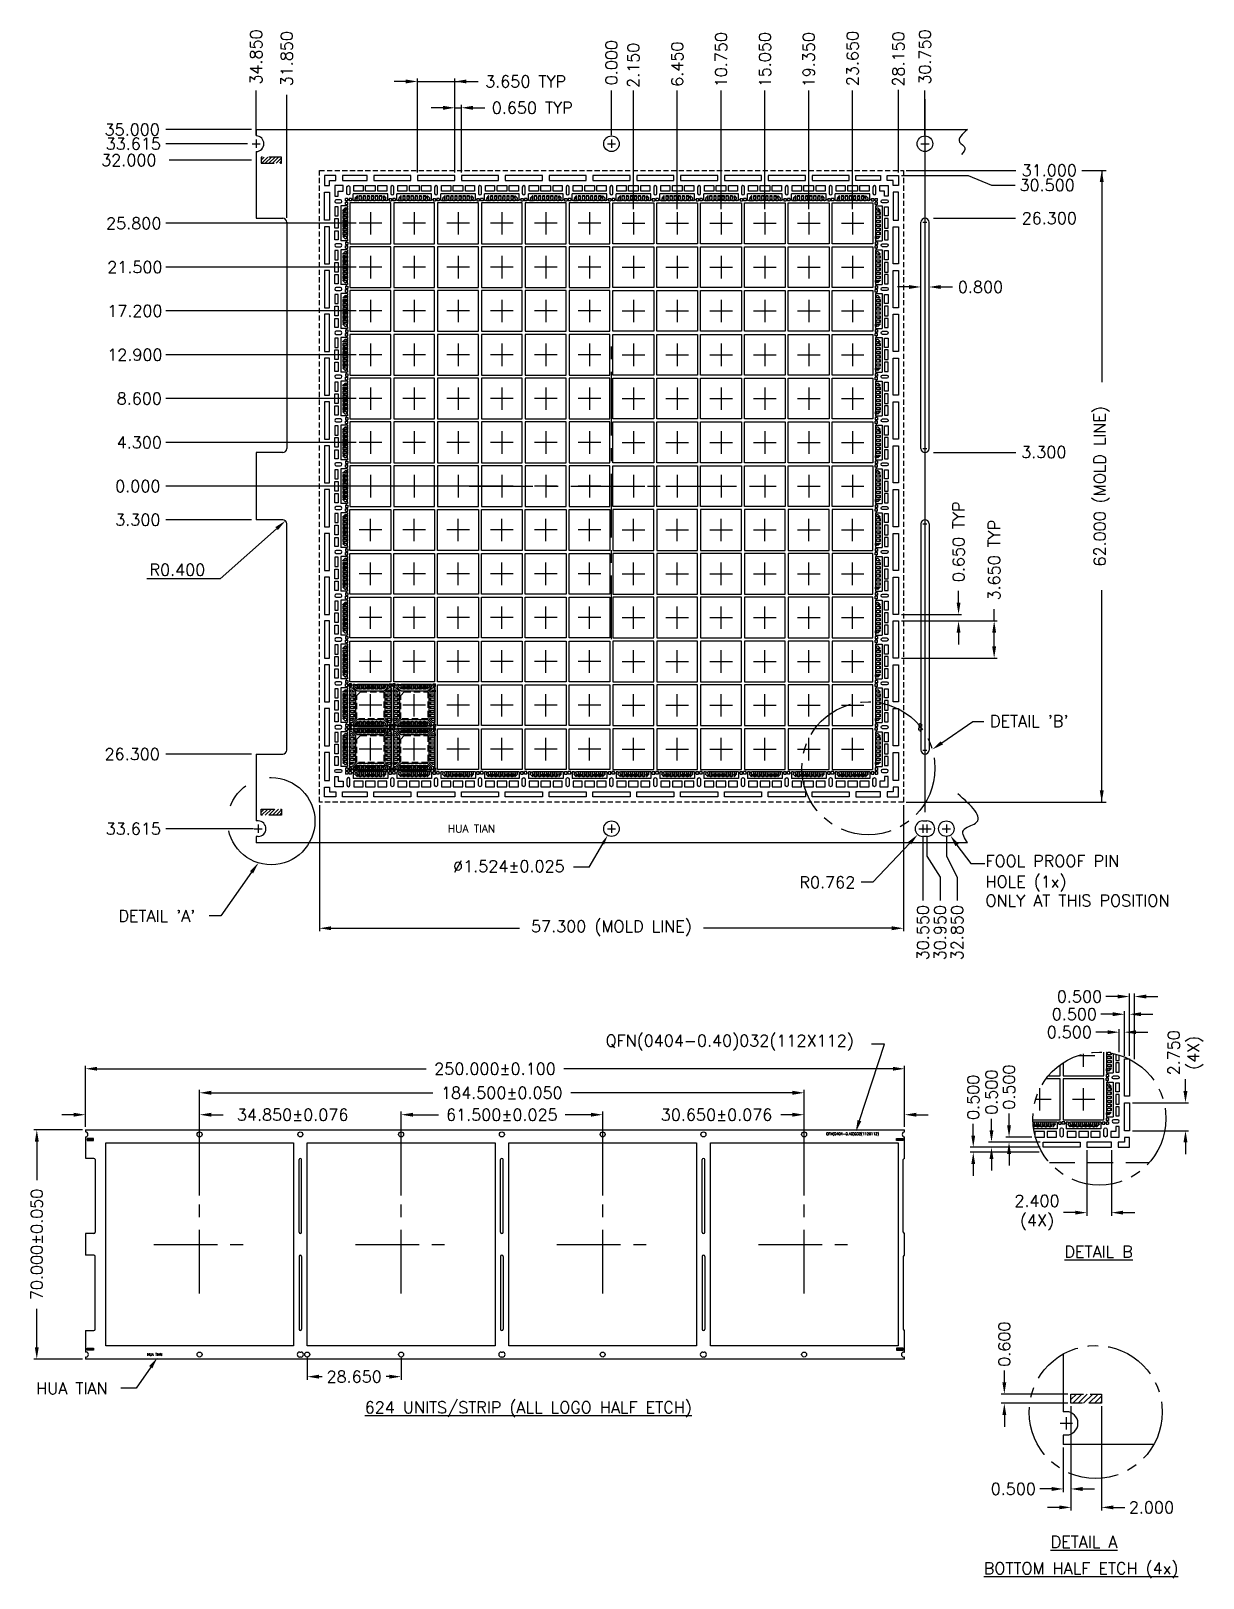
# Model space of a CAD drawing. Extents: x 580 to 695, y -153 to -2.
import ezdxf

# ---------------------------------------------------------------- set-up
doc = ezdxf.new("R2010")
doc.units = 0
doc.header["$LTSCALE"] = 5
doc.header["$MEASUREMENT"] = 0
for name, pattern in [('CENTER', [2, 1.25, -0.25, 0.25, -0.25]), ('DASHED', [0.75, 0.5, -0.25]), ('HIDDEN', [0.375, 0.25, -0.125]), ('PHANTOM2', [31.75, 15.875, -3.175, 3.175, -3.175, 3.175, -3.175])]:
    doc.linetypes.add(name, pattern=pattern)
doc.layers.get('0').update_dxf_attribs({"linetype": 'CONTINUOUS'})
doc.layers.add('1', color=7, linetype='CONTINUOUS')
doc.layers.add('1D', color=4, linetype='CONTINUOUS')
doc.styles.add('SIMPLEX', font='SIMPLEX')
doc.styles.get("Standard").update_dxf_attribs({"font": 'romans.shx', "bigfont": 'bigfont.shx'})

msp = doc.modelspace()

# ---------------------------------------------------------------- texts
at = {"layer": '1D', "style": 'SIMPLEX'}
for s, p in [('FOOL PROOF PIN', (673.19, -83.66)), ('R0.762', (654.94, -85.75)), ('HOLE (1x)', (673.19, -85.68)), ('ONLY AT THIS POSITION', (673.19, -87.54)), ("DETAIL 'A'", (588.13, -89.04))]:
    msp.add_text(s, height=1.15, dxfattribs=at).set_placement(p)
at = {"layer": '1D', "char_height": 1.15, "attachment_point": 5, "rotation": 90, "style": 'SIMPLEX'}
for s, insert in [('\\A1;34.850', (601.65, -4.17)), ('\\A1;31.850', (604.65, -4.33)), ('\\A1;0.000', (636.5, -4.72)), ('2.150', (638.65, -4.98)), ('6.450', (642.95, -4.87)), ('10.750', (647.25, -4.43)), ('15.050', (651.55, -4.43)), ('19.350', (655.85, -4.43)), ('23.650', (660.15, -4.32)), ('28.150', (664.65, -4.36)), ('\\A1;30.750', (667.25, -4.17)), ('62.000 (MOLD LINE)', (684.59, -46.29)), ('0.650 TYP', (670.55, -51.74)), ('3.650 TYP', (674.04, -53.54)), ('30.550', (667.05, -90.11)), ('30.950', (668.74, -90.11)), ('32.850', (670.41, -90.11)), ('2.750\\P(4X)', (692.81, -101.9)), ('0.500', (675.5, -105.27)), ('0.500', (671.99, -106.27)), ('0.500', (673.78, -105.77)), ('\\A1;70.000±0.050', (580.13, -120.71, 0.03)), ('\\A1;0.600', (675.04, -130.5, 0.03))]:
    msp.add_mtext(s, dxfattribs=dict(at, insert=insert))
at = {"layer": '1D', "char_height": 1.15, "style": 'SIMPLEX'}
for s, insert, attachment_point in [('3.650 TYP', (628.08, -6.57), 5), ('0.650 TYP', (628.73, -9.15), 5), ('\\A1;35.000', (589.49, -11.29), 5), ('\\A1;33.615', (589.6, -12.68), 5), ('\\A1;32.000', (589.16, -14.29), 5), ('31.000', (679.45, -15.29), 5), ('30.500', (679.24, -16.74), 5), ('26.300', (679.45, -19.99), 5), ('25.800', (589.64, -20.49), 5), ('21.500', (589.75, -24.79), 5), ('\\A1;0.800', (672.7, -26.74), 5), ('17.200', (589.75, -29.09), 5), ('12.900', (589.75, -33.39), 5), ('8.600', (590.19, -37.69), 5), ('4.300', (590.19, -41.99), 5), ('3.300', (678.91, -42.94), 5), ('\\A1;0.000', (590.04, -46.29), 5), ('\\A1;3.300', (590.04, -49.59), 5), ('\\A1;26.300', (589.49, -72.59), 5), ('\\A1;33.615', (589.6, -79.91), 5), ('%%C1.524±0.025', (626.44, -83.59), 5), ('57.300 (MOLD LINE)', (636.5, -89.68), 5), ('0.500', (682.41, -96.38), 5), ('0.500', (681.91, -98.12), 5), ('{\\Fsimplex|c134;QFN(0}4{\\Fsimplex|c134;0}4{\\Fsimplex|c134;-0.}4{\\Fsimplex|c134;0)0}32{\\Fsimplex|c134;(}112{\\Fsimplex|c134;X1}12{\\Fsimplex|c134;)}', (635.92, -100.14), 1), ('0.500', (681.41, -99.88), 5), ('\\A1;250.000±0.100', (625.08, -103.47, 0.03), 5), ('\\A1;184.500±0.050', (625.75, -105.83, 0.03), 5), ('\\A1;34.850±0.076', (605.23, -107.98, 0.03), 5), ('\\A1;61.500±0.025', (625.75, -107.98, 0.03), 5), ('\\A1;30.650±0.076', (646.81, -107.98, 0.03), 5), ('2.400\\P(4X)', (678.24, -117.59), 5), ('{\\LDETAIL B}', (684.28, -121.42, 0.01), 5), ('\\A1;28.650', (611.26, -133.69, 0.03), 5), ('\\A1;HUA TIAN', (583.57, -134.83, 0.03), 5), ('{\\Fromans,bigfont|c0;\\L624\\Fromans,bigfont|c128; UNITS/STRIP (ALL LOGO HALF ETCH)}', (628.34, -136.9, 0.02), 5), ('\\A1;0.500', (675.92, -144.71, 0.03), 5), ('\\A1;2.000', (689.47, -146.52, 0.03), 5), ('{\\LDETAIL A}', (682.86, -149.9, 0.01), 5), ('{\\LBOTTOM HALF ETCH (4x)}', (682.56, -152.69, 0.01), 5)]:
    msp.add_mtext(s, dxfattribs=dict(at, insert=insert, attachment_point=attachment_point))
for s, insert, width, attachment_point in [('\\A1;R0.400', (596.66, -55.07), 0.785, 9), ("\\A1;DETAIL 'B'", (673.63, -68.78, 0.03), 9.9204, 1)]:
    msp.add_mtext(s, dxfattribs=dict(at, insert=insert, width=width, attachment_point=attachment_point))
at = {"layer": '1D', "attachment_point": 5}
for s, insert, char_height in [('{\\Fsimplex.shx|c136;HUA TIAN}', (622.77, -79.9, 0.02), 0.762), ('{\\Fsimplex|c134;QFN(0\\Fsimplex|c0;4\\Fsimplex|c134;0\\Fsimplex|c0;4\\Fsimplex|c134;-0.\\Fsimplex|c0;4\\Fsimplex|c134;0)0\\Fsimplex|c0;32\\Fsimplex|c134;(\\Fsimplex|c0;112\\Fsimplex|c134;X1\\Fsimplex|c0;12\\Fsimplex|c134;)}', (660.15, -109.9, -0.01), 0.24493), ('{\\Fsimplex|c136;HUA TIAN}', (591.69, -131.51, -0.01), 0.2449)]:
    msp.add_mtext(s, dxfattribs=dict(at, insert=insert, char_height=char_height))

# ---------------------------------------------------------------- hatches: boundary and pattern name
at = {"layer": '1D'}
h = msp.add_hatch(dxfattribs=at)
h.set_pattern_fill('ANSI31', color=256, scale=2, style=0)
h.set_pattern_definition([(45, (896.81858, -46.29486), (-0.1767767, 0.1767767), [])])
h.paths.add_polyline_path([(602.15, -13.99), (602.15, -14.59), (604.15, -14.59), (604.15, -13.99)])
h.paths.add_polyline_path([(602.15, -78.59), (602.15, -77.99), (604.15, -77.99), (604.15, -78.59)])
h = msp.add_hatch(dxfattribs=at)
h.set_pattern_fill('ANSI31', color=256, scale=0.642857, style=0)
h.set_pattern_definition([(45, (679.77369, -120.71322), (-0.05682108, 0.05682108), [])])
h.paths.add_polyline_path([(585.06, -110.33), (585.06, -110.52), (585.7, -110.52), (585.7, -110.33)])
h.paths.add_polyline_path([(585.06, -131.1), (585.06, -130.9), (585.7, -130.9), (585.7, -131.1)])
h = msp.add_hatch(dxfattribs=at)
h.set_pattern_fill('ANSI31', color=256, scale=0.642857, style=0)
h.set_pattern_definition([(135, (570.38103, -120.71322), (0.05682108, 0.05682108), [])])
h.paths.add_polyline_path([(665.1, -110.33), (665.1, -110.52), (664.45, -110.52), (664.45, -110.33)])
h.paths.add_polyline_path([(665.1, -131.1), (665.1, -130.9), (664.45, -130.9), (664.45, -131.1)])
h = msp.add_hatch(dxfattribs=at)
h.set_pattern_fill('ANSI31', color=256, scale=3, style=0)
h.set_pattern_definition([(45, (751.91328, 7.05282), (-0.265165, 0.265165), [])])
h.paths.add_polyline_path([(684.57, -135.4), (681.57, -135.4), (681.57, -135.85), (684.57, -135.85)])
h.paths.add_polyline_path([(684.57, -136.3), (684.57, -135.85), (681.57, -135.85), (681.57, -136.3)])

# ---------------------------------------------------------------- linework, layer by layer
for p, q in [((610.41, -18.28), (610.41, -18.05)), ((610.64, -18.05), (610.41, -18.05)), ((610.64, -18.28), (610.64, -18.05)), ((662.36, -18.05), (662.6, -18.05)), ((662.36, -18.28), (662.36, -18.05)), ((662.6, -18.28), (662.6, -18.05)), ((610.64, -18.28), (610.41, -18.28)), ((662.36, -18.28), (662.6, -18.28)), ((610.41, -74.3), (610.41, -74.54)), ((610.64, -74.3), (610.41, -74.3)), ((610.64, -74.3), (610.64, -74.54)), ((662.36, -74.3), (662.36, -74.54)), ((662.36, -74.3), (662.6, -74.3)), ((662.6, -74.3), (662.6, -74.54)), ((610.64, -74.54), (610.41, -74.54)), ((662.36, -74.54), (662.6, -74.54)), ((685.02, -108.68), (685.02, -108.92)), ((685.02, -108.68), (685.26, -108.68)), ((685.02, -108.92), (685.26, -108.92)), ((685.26, -108.68), (685.26, -108.92))]:
    msp.add_line(p, q)
at = {"layer": '1'}
for p, q in [((601.65, -11.29), (671.43, -11.29)), ((601.65, -11.29), (601.65, -11.92)), ((601.65, -13.44), (601.65, -19.99)), ((610.76, -18.05), (610.76, -18.28)), ((611, -18.05), (610.76, -18.05)), ((611, -18.05), (611, -18.28)), ((611.55, -17.79), (611.33, -18.02)), ((611.33, -18.02), (611.36, -18.11)), ((611.36, -18.23), (611.36, -18.11)), ((611.54, -18.11), (611.58, -18.01)), ((611.54, -18.11), (611.54, -18.23)), ((611.58, -18.01), (611.58, -17.79)), ((611.73, -17.79), (611.73, -18.01)), ((611.73, -18.01), (611.76, -18.11)), ((611.76, -18.11), (611.76, -18.23)), ((611.94, -18.11), (611.98, -18.01)), ((611.94, -18.23), (611.94, -18.11)), ((611.98, -18.01), (611.98, -17.79)), ((612.13, -17.79), (612.13, -18.01)), ((612.13, -18.01), (612.16, -18.11)), ((612.16, -18.11), (612.16, -18.23)), ((612.34, -18.11), (612.38, -18.01)), ((612.34, -18.23), (612.34, -18.11)), ((612.38, -18.01), (612.38, -17.79)), ((612.53, -17.79), (612.53, -18.01)), ((612.53, -18.01), (612.56, -18.11)), ((612.56, -18.11), (612.56, -18.23)), ((612.74, -18.11), (612.78, -18.01)), ((612.74, -18.23), (612.74, -18.11)), ((612.78, -18.01), (612.78, -17.79)), ((612.93, -17.79), (612.93, -18.01)), ((612.93, -18.01), (612.96, -18.11)), ((612.96, -18.11), (612.96, -18.23)), ((613.14, -18.11), (613.18, -18.01)), ((613.14, -18.23), (613.14, -18.11)), ((613.18, -18.01), (613.18, -17.79)), ((613.33, -17.79), (613.33, -18.01)), ((613.33, -18.01), (613.36, -18.11)), ((613.36, -18.11), (613.36, -18.23)), ((613.54, -18.11), (613.58, -18.01)), ((613.54, -18.23), (613.54, -18.11)), ((613.58, -18.01), (613.58, -17.79)), ((613.73, -17.79), (613.73, -18.01)), ((613.73, -18.01), (613.76, -18.11)), ((613.76, -18.11), (613.76, -18.23)), ((613.94, -18.11), (613.98, -18.01)), ((613.94, -18.23), (613.94, -18.11)), ((613.98, -18.01), (613.98, -17.79)), ((614.13, -18.01), (614.13, -17.79)), ((614.13, -18.01), (614.16, -18.11)), ((614.16, -17.79), (614.38, -18.02)), ((614.16, -18.11), (614.16, -18.23)), ((614.34, -18.11), (614.38, -18.02)), ((614.34, -18.23), (614.34, -18.11)), ((614.71, -18.05), (614.71, -18.28)), ((614.71, -18.05), (614.94, -18.05)), ((614.94, -18.05), (614.94, -18.28)), ((615.06, -18.05), (615.06, -18.28)), ((615.3, -18.05), (615.06, -18.05)), ((615.3, -18.05), (615.3, -18.28)), ((615.85, -17.79), (615.63, -18.02)), ((615.63, -18.02), (615.66, -18.11)), ((615.66, -18.23), (615.66, -18.11)), ((615.84, -18.11), (615.88, -18.01)), ((615.84, -18.11), (615.84, -18.23)), ((615.88, -18.01), (615.88, -17.79)), ((616.03, -17.79), (616.03, -18.01)), ((616.03, -18.01), (616.06, -18.11)), ((616.06, -18.11), (616.06, -18.23)), ((616.24, -18.11), (616.28, -18.01)), ((616.24, -18.23), (616.24, -18.11)), ((616.28, -18.01), (616.28, -17.79)), ((616.43, -17.79), (616.43, -18.01)), ((616.43, -18.01), (616.46, -18.11)), ((616.46, -18.11), (616.46, -18.23)), ((616.64, -18.11), (616.68, -18.01)), ((616.64, -18.23), (616.64, -18.11)), ((616.68, -18.01), (616.68, -17.79)), ((616.83, -17.79), (616.83, -18.01)), ((616.83, -18.01), (616.86, -18.11)), ((616.86, -18.11), (616.86, -18.23)), ((617.04, -18.11), (617.08, -18.01)), ((617.04, -18.23), (617.04, -18.11)), ((617.08, -18.01), (617.08, -17.79)), ((617.23, -17.79), (617.23, -18.01)), ((617.23, -18.01), (617.26, -18.11)), ((617.26, -18.11), (617.26, -18.23)), ((617.44, -18.11), (617.48, -18.01)), ((617.44, -18.23), (617.44, -18.11)), ((617.48, -18.01), (617.48, -17.79)), ((617.63, -17.79), (617.63, -18.01)), ((617.63, -18.01), (617.66, -18.11)), ((617.66, -18.11), (617.66, -18.23)), ((617.84, -18.11), (617.88, -18.01)), ((617.84, -18.23), (617.84, -18.11)), ((617.88, -18.01), (617.88, -17.79)), ((618.03, -17.79), (618.03, -18.01)), ((618.03, -18.01), (618.06, -18.11)), ((618.06, -18.11), (618.06, -18.23)), ((618.24, -18.11), (618.28, -18.01)), ((618.24, -18.23), (618.24, -18.11)), ((618.28, -18.01), (618.28, -17.79)), ((618.43, -18.01), (618.43, -17.79)), ((618.43, -18.01), (618.46, -18.11)), ((618.46, -17.79), (618.68, -18.02)), ((618.46, -18.11), (618.46, -18.23)), ((618.64, -18.11), (618.68, -18.02)), ((618.64, -18.23), (618.64, -18.11)), ((619.01, -18.05), (619.01, -18.28)), ((619.01, -18.05), (619.24, -18.05)), ((619.24, -18.05), (619.24, -18.28)), ((619.36, -18.05), (619.36, -18.28)), ((619.6, -18.05), (619.36, -18.05)), ((619.6, -18.05), (619.6, -18.28)), ((620.15, -17.79), (619.93, -18.02)), ((619.93, -18.02), (619.96, -18.11)), ((619.96, -18.23), (619.96, -18.11)), ((620.14, -18.11), (620.18, -18.01)), ((620.14, -18.11), (620.14, -18.23)), ((620.18, -18.01), (620.18, -17.79)), ((620.33, -17.79), (620.33, -18.01)), ((620.33, -18.01), (620.36, -18.11)), ((620.36, -18.11), (620.36, -18.23)), ((620.54, -18.11), (620.58, -18.01)), ((620.54, -18.23), (620.54, -18.11)), ((620.58, -18.01), (620.58, -17.79)), ((620.73, -17.79), (620.73, -18.01)), ((620.73, -18.01), (620.76, -18.11)), ((620.76, -18.11), (620.76, -18.23)), ((620.94, -18.11), (620.98, -18.01)), ((620.94, -18.23), (620.94, -18.11)), ((620.98, -18.01), (620.98, -17.79)), ((621.13, -17.79), (621.13, -18.01)), ((621.13, -18.01), (621.16, -18.11)), ((621.16, -18.11), (621.16, -18.23)), ((621.34, -18.11), (621.38, -18.01)), ((621.34, -18.23), (621.34, -18.11)), ((621.38, -18.01), (621.38, -17.79)), ((621.53, -17.79), (621.53, -18.01)), ((621.53, -18.01), (621.56, -18.11)), ((621.56, -18.11), (621.56, -18.23)), ((621.74, -18.11), (621.78, -18.01)), ((621.74, -18.23), (621.74, -18.11)), ((621.78, -18.01), (621.78, -17.79)), ((621.93, -17.79), (621.93, -18.01)), ((621.93, -18.01), (621.96, -18.11)), ((621.96, -18.11), (621.96, -18.23)), ((622.14, -18.11), (622.18, -18.01)), ((622.14, -18.23), (622.14, -18.11)), ((622.18, -18.01), (622.18, -17.79)), ((622.33, -17.79), (622.33, -18.01)), ((622.33, -18.01), (622.36, -18.11)), ((622.36, -18.11), (622.36, -18.23)), ((622.54, -18.11), (622.58, -18.01)), ((622.54, -18.23), (622.54, -18.11)), ((622.58, -18.01), (622.58, -17.79)), ((622.73, -18.01), (622.73, -17.79)), ((622.73, -18.01), (622.76, -18.11)), ((622.76, -17.79), (622.98, -18.02)), ((622.76, -18.11), (622.76, -18.23)), ((622.94, -18.11), (622.98, -18.02)), ((622.94, -18.23), (622.94, -18.11)), ((623.31, -18.05), (623.31, -18.28)), ((623.31, -18.05), (623.54, -18.05)), ((623.54, -18.05), (623.54, -18.28)), ((623.66, -18.05), (623.66, -18.28)), ((623.9, -18.05), (623.66, -18.05)), ((623.9, -18.05), (623.9, -18.28)), ((624.45, -17.79), (624.23, -18.02)), ((624.23, -18.02), (624.26, -18.11)), ((624.26, -18.23), (624.26, -18.11)), ((624.44, -18.11), (624.48, -18.01)), ((624.44, -18.11), (624.44, -18.23)), ((624.48, -18.01), (624.48, -17.79)), ((624.63, -17.79), (624.63, -18.01)), ((624.63, -18.01), (624.66, -18.11)), ((624.66, -18.11), (624.66, -18.23)), ((624.84, -18.11), (624.88, -18.01)), ((624.84, -18.23), (624.84, -18.11)), ((624.88, -18.01), (624.88, -17.79)), ((625.03, -17.79), (625.03, -18.01)), ((625.03, -18.01), (625.06, -18.11)), ((625.06, -18.11), (625.06, -18.23)), ((625.24, -18.11), (625.28, -18.01)), ((625.24, -18.23), (625.24, -18.11)), ((625.28, -18.01), (625.28, -17.79)), ((625.43, -17.79), (625.43, -18.01)), ((625.43, -18.01), (625.46, -18.11)), ((625.46, -18.11), (625.46, -18.23)), ((625.64, -18.11), (625.68, -18.01)), ((625.64, -18.23), (625.64, -18.11)), ((625.68, -18.01), (625.68, -17.79)), ((625.83, -17.79), (625.83, -18.01)), ((625.83, -18.01), (625.86, -18.11)), ((625.86, -18.11), (625.86, -18.23)), ((626.04, -18.11), (626.08, -18.01)), ((626.04, -18.23), (626.04, -18.11)), ((626.08, -18.01), (626.08, -17.79)), ((626.23, -17.79), (626.23, -18.01)), ((626.23, -18.01), (626.26, -18.11)), ((626.26, -18.11), (626.26, -18.23)), ((626.44, -18.11), (626.48, -18.01)), ((626.44, -18.23), (626.44, -18.11)), ((626.48, -18.01), (626.48, -17.79)), ((626.63, -17.79), (626.63, -18.01)), ((626.63, -18.01), (626.66, -18.11)), ((626.66, -18.11), (626.66, -18.23)), ((626.84, -18.11), (626.88, -18.01)), ((626.84, -18.23), (626.84, -18.11)), ((626.88, -18.01), (626.88, -17.79)), ((627.03, -18.01), (627.03, -17.79)), ((627.03, -18.01), (627.06, -18.11)), ((627.06, -17.79), (627.28, -18.02)), ((627.06, -18.11), (627.06, -18.23)), ((627.24, -18.11), (627.28, -18.02)), ((627.24, -18.23), (627.24, -18.11)), ((627.61, -18.05), (627.61, -18.28)), ((627.61, -18.05), (627.84, -18.05)), ((627.84, -18.05), (627.84, -18.28)), ((627.96, -18.05), (627.96, -18.28)), ((628.2, -18.05), (627.96, -18.05)), ((628.2, -18.05), (628.2, -18.28)), ((628.75, -17.79), (628.53, -18.02)), ((628.53, -18.02), (628.56, -18.11)), ((628.56, -18.23), (628.56, -18.11)), ((628.74, -18.11), (628.78, -18.01)), ((628.74, -18.11), (628.74, -18.23)), ((628.78, -18.01), (628.78, -17.79)), ((628.93, -17.79), (628.93, -18.01)), ((628.93, -18.01), (628.96, -18.11)), ((628.96, -18.11), (628.96, -18.23)), ((629.14, -18.11), (629.18, -18.01)), ((629.14, -18.23), (629.14, -18.11)), ((629.18, -18.01), (629.18, -17.79)), ((629.33, -17.79), (629.33, -18.01)), ((629.33, -18.01), (629.36, -18.11)), ((629.36, -18.11), (629.36, -18.23)), ((629.54, -18.11), (629.58, -18.01)), ((629.54, -18.23), (629.54, -18.11)), ((629.58, -18.01), (629.58, -17.79)), ((629.73, -17.79), (629.73, -18.01)), ((629.73, -18.01), (629.76, -18.11)), ((629.76, -18.11), (629.76, -18.23)), ((629.94, -18.11), (629.98, -18.01)), ((629.94, -18.23), (629.94, -18.11)), ((629.98, -18.01), (629.98, -17.79)), ((630.13, -17.79), (630.13, -18.01)), ((630.13, -18.01), (630.16, -18.11)), ((630.16, -18.11), (630.16, -18.23)), ((630.34, -18.11), (630.38, -18.01)), ((630.34, -18.23), (630.34, -18.11)), ((630.38, -18.01), (630.38, -17.79)), ((630.53, -17.79), (630.53, -18.01)), ((630.53, -18.01), (630.56, -18.11)), ((630.56, -18.11), (630.56, -18.23)), ((630.74, -18.11), (630.78, -18.01)), ((630.74, -18.23), (630.74, -18.11)), ((630.78, -18.01), (630.78, -17.79)), ((630.93, -17.79), (630.93, -18.01)), ((630.93, -18.01), (630.96, -18.11)), ((630.96, -18.11), (630.96, -18.23)), ((631.14, -18.11), (631.18, -18.01)), ((631.14, -18.23), (631.14, -18.11)), ((631.18, -18.01), (631.18, -17.79)), ((631.33, -18.01), (631.33, -17.79)), ((631.33, -18.01), (631.36, -18.11)), ((631.36, -17.79), (631.58, -18.02)), ((631.36, -18.11), (631.36, -18.23)), ((631.54, -18.11), (631.58, -18.02)), ((631.54, -18.23), (631.54, -18.11)), ((631.91, -18.05), (631.91, -18.28)), ((631.91, -18.05), (632.14, -18.05)), ((632.14, -18.05), (632.14, -18.28)), ((632.26, -18.05), (632.26, -18.28)), ((632.5, -18.05), (632.26, -18.05)), ((632.5, -18.05), (632.5, -18.28)), ((633.05, -17.79), (632.83, -18.02)), ((632.83, -18.02), (632.86, -18.11)), ((632.86, -18.23), (632.86, -18.11)), ((633.04, -18.11), (633.08, -18.01)), ((633.04, -18.11), (633.04, -18.23)), ((633.08, -18.01), (633.08, -17.79)), ((633.23, -17.79), (633.23, -18.01)), ((633.23, -18.01), (633.26, -18.11)), ((633.26, -18.11), (633.26, -18.23)), ((633.44, -18.11), (633.48, -18.01)), ((633.44, -18.23), (633.44, -18.11)), ((633.48, -18.01), (633.48, -17.79)), ((633.63, -17.79), (633.63, -18.01)), ((633.63, -18.01), (633.66, -18.11)), ((633.66, -18.11), (633.66, -18.23)), ((633.84, -18.11), (633.88, -18.01)), ((633.84, -18.23), (633.84, -18.11)), ((633.88, -18.01), (633.88, -17.79)), ((634.03, -17.79), (634.03, -18.01)), ((634.03, -18.01), (634.06, -18.11)), ((634.06, -18.11), (634.06, -18.23)), ((634.24, -18.11), (634.28, -18.01)), ((634.24, -18.23), (634.24, -18.11)), ((634.28, -18.01), (634.28, -17.79)), ((634.43, -17.79), (634.43, -18.01)), ((634.43, -18.01), (634.46, -18.11)), ((634.46, -18.11), (634.46, -18.23)), ((634.64, -18.11), (634.68, -18.01)), ((634.64, -18.23), (634.64, -18.11)), ((634.68, -18.01), (634.68, -17.79)), ((634.83, -17.79), (634.83, -18.01)), ((634.83, -18.01), (634.86, -18.11)), ((634.86, -18.11), (634.86, -18.23)), ((635.04, -18.11), (635.08, -18.01)), ((635.04, -18.23), (635.04, -18.11)), ((635.08, -18.01), (635.08, -17.79)), ((635.23, -17.79), (635.23, -18.01)), ((635.23, -18.01), (635.26, -18.11)), ((635.26, -18.11), (635.26, -18.23)), ((635.44, -18.11), (635.48, -18.01)), ((635.44, -18.23), (635.44, -18.11)), ((635.48, -18.01), (635.48, -17.79)), ((635.63, -18.01), (635.63, -17.79)), ((635.63, -18.01), (635.66, -18.11)), ((635.66, -17.79), (635.88, -18.02)), ((635.66, -18.11), (635.66, -18.23)), ((635.84, -18.11), (635.88, -18.02)), ((635.84, -18.23), (635.84, -18.11)), ((636.21, -18.05), (636.21, -18.28)), ((636.21, -18.05), (636.44, -18.05)), ((636.44, -18.05), (636.44, -18.28)), ((636.56, -18.05), (636.56, -18.28)), ((636.8, -18.05), (636.56, -18.05)), ((636.8, -18.05), (636.8, -18.28)), ((637.35, -17.79), (637.13, -18.02)), ((637.13, -18.02), (637.16, -18.11)), ((637.16, -18.23), (637.16, -18.11)), ((637.34, -18.11), (637.38, -18.01)), ((637.34, -18.11), (637.34, -18.23)), ((637.38, -18.01), (637.38, -17.79)), ((637.53, -17.79), (637.53, -18.01)), ((637.53, -18.01), (637.56, -18.11)), ((637.56, -18.11), (637.56, -18.23)), ((637.74, -18.11), (637.78, -18.01)), ((637.74, -18.23), (637.74, -18.11)), ((637.78, -18.01), (637.78, -17.79)), ((637.93, -17.79), (637.93, -18.01)), ((637.93, -18.01), (637.96, -18.11)), ((637.96, -18.11), (637.96, -18.23)), ((638.14, -18.11), (638.18, -18.01)), ((638.14, -18.23), (638.14, -18.11)), ((638.18, -18.01), (638.18, -17.79)), ((638.33, -17.79), (638.33, -18.01)), ((638.33, -18.01), (638.36, -18.11)), ((638.36, -18.11), (638.36, -18.23)), ((638.54, -18.11), (638.58, -18.01)), ((638.54, -18.23), (638.54, -18.11)), ((638.58, -18.01), (638.58, -17.79)), ((638.73, -17.79), (638.73, -18.01)), ((638.73, -18.01), (638.76, -18.11)), ((638.76, -18.11), (638.76, -18.23)), ((638.94, -18.11), (638.98, -18.01)), ((638.94, -18.23), (638.94, -18.11)), ((638.98, -18.01), (638.98, -17.79)), ((639.13, -17.79), (639.13, -18.01)), ((639.13, -18.01), (639.16, -18.11)), ((639.16, -18.11), (639.16, -18.23)), ((639.34, -18.11), (639.38, -18.01)), ((639.34, -18.23), (639.34, -18.11)), ((639.38, -18.01), (639.38, -17.79)), ((639.53, -17.79), (639.53, -18.01)), ((639.53, -18.01), (639.56, -18.11)), ((639.56, -18.11), (639.56, -18.23)), ((639.74, -18.11), (639.78, -18.01)), ((639.74, -18.23), (639.74, -18.11)), ((639.78, -18.01), (639.78, -17.79)), ((639.93, -18.01), (639.93, -17.79)), ((639.93, -18.01), (639.96, -18.11)), ((639.96, -17.79), (640.18, -18.02)), ((639.96, -18.11), (639.96, -18.23)), ((640.14, -18.11), (640.18, -18.02)), ((640.14, -18.23), (640.14, -18.11)), ((640.51, -18.05), (640.51, -18.28)), ((640.51, -18.05), (640.74, -18.05)), ((640.74, -18.05), (640.74, -18.28)), ((640.86, -18.05), (640.86, -18.28)), ((641.1, -18.05), (640.86, -18.05)), ((641.1, -18.05), (641.1, -18.28)), ((641.65, -17.79), (641.43, -18.02)), ((641.43, -18.02), (641.46, -18.11)), ((641.46, -18.23), (641.46, -18.11)), ((641.64, -18.11), (641.68, -18.01)), ((641.64, -18.11), (641.64, -18.23)), ((641.68, -18.01), (641.68, -17.79)), ((641.83, -17.79), (641.83, -18.01)), ((641.83, -18.01), (641.86, -18.11)), ((641.86, -18.11), (641.86, -18.23)), ((642.04, -18.11), (642.08, -18.01)), ((642.04, -18.23), (642.04, -18.11)), ((642.08, -18.01), (642.08, -17.79)), ((642.23, -17.79), (642.23, -18.01)), ((642.23, -18.01), (642.26, -18.11)), ((642.26, -18.11), (642.26, -18.23)), ((642.44, -18.11), (642.48, -18.01)), ((642.44, -18.23), (642.44, -18.11)), ((642.48, -18.01), (642.48, -17.79)), ((642.63, -17.79), (642.63, -18.01)), ((642.63, -18.01), (642.66, -18.11)), ((642.66, -18.11), (642.66, -18.23)), ((642.84, -18.11), (642.88, -18.01)), ((642.84, -18.23), (642.84, -18.11)), ((642.88, -18.01), (642.88, -17.79)), ((643.03, -17.79), (643.03, -18.01)), ((643.03, -18.01), (643.06, -18.11)), ((643.06, -18.11), (643.06, -18.23)), ((643.24, -18.11), (643.28, -18.01)), ((643.24, -18.23), (643.24, -18.11)), ((643.28, -18.01), (643.28, -17.79)), ((643.43, -17.79), (643.43, -18.01)), ((643.43, -18.01), (643.46, -18.11)), ((643.46, -18.11), (643.46, -18.23)), ((643.64, -18.11), (643.68, -18.01)), ((643.64, -18.23), (643.64, -18.11)), ((643.68, -18.01), (643.68, -17.79)), ((643.83, -17.79), (643.83, -18.01)), ((643.83, -18.01), (643.86, -18.11)), ((643.86, -18.11), (643.86, -18.23)), ((644.04, -18.11), (644.08, -18.01)), ((644.04, -18.23), (644.04, -18.11)), ((644.08, -18.01), (644.08, -17.79)), ((644.23, -18.01), (644.23, -17.79)), ((644.23, -18.01), (644.26, -18.11)), ((644.26, -17.79), (644.48, -18.02)), ((644.26, -18.11), (644.26, -18.23)), ((644.44, -18.11), (644.48, -18.02)), ((644.44, -18.23), (644.44, -18.11)), ((644.81, -18.05), (644.81, -18.28)), ((644.81, -18.05), (645.04, -18.05)), ((645.04, -18.05), (645.04, -18.28)), ((645.16, -18.05), (645.16, -18.28)), ((645.4, -18.05), (645.16, -18.05)), ((645.4, -18.05), (645.4, -18.28)), ((645.95, -17.79), (645.73, -18.02)), ((645.73, -18.02), (645.76, -18.11)), ((645.76, -18.23), (645.76, -18.11)), ((645.94, -18.11), (645.98, -18.01)), ((645.94, -18.11), (645.94, -18.23)), ((645.98, -18.01), (645.98, -17.79)), ((646.13, -17.79), (646.13, -18.01)), ((646.13, -18.01), (646.16, -18.11)), ((646.16, -18.11), (646.16, -18.23)), ((646.34, -18.11), (646.38, -18.01)), ((646.34, -18.23), (646.34, -18.11)), ((646.38, -18.01), (646.38, -17.79)), ((646.53, -17.79), (646.53, -18.01)), ((646.53, -18.01), (646.56, -18.11)), ((646.56, -18.11), (646.56, -18.23)), ((646.74, -18.11), (646.78, -18.01)), ((646.74, -18.23), (646.74, -18.11)), ((646.78, -18.01), (646.78, -17.79)), ((646.93, -17.79), (646.93, -18.01)), ((646.93, -18.01), (646.96, -18.11)), ((646.96, -18.11), (646.96, -18.23)), ((647.14, -18.11), (647.18, -18.01)), ((647.14, -18.23), (647.14, -18.11)), ((647.18, -18.01), (647.18, -17.79)), ((647.33, -17.79), (647.33, -18.01)), ((647.33, -18.01), (647.36, -18.11)), ((647.36, -18.11), (647.36, -18.23)), ((647.54, -18.11), (647.58, -18.01)), ((647.54, -18.23), (647.54, -18.11)), ((647.58, -18.01), (647.58, -17.79)), ((647.73, -17.79), (647.73, -18.01)), ((647.73, -18.01), (647.76, -18.11)), ((647.76, -18.11), (647.76, -18.23)), ((647.94, -18.11), (647.98, -18.01)), ((647.94, -18.23), (647.94, -18.11)), ((647.98, -18.01), (647.98, -17.79)), ((648.13, -17.79), (648.13, -18.01)), ((648.13, -18.01), (648.16, -18.11)), ((648.16, -18.11), (648.16, -18.23)), ((648.34, -18.11), (648.38, -18.01)), ((648.34, -18.23), (648.34, -18.11)), ((648.38, -18.01), (648.38, -17.79)), ((648.53, -18.01), (648.53, -17.79)), ((648.53, -18.01), (648.56, -18.11)), ((648.56, -17.79), (648.78, -18.02)), ((648.56, -18.11), (648.56, -18.23)), ((648.74, -18.11), (648.78, -18.02)), ((648.74, -18.23), (648.74, -18.11)), ((649.11, -18.05), (649.11, -18.28)), ((649.11, -18.05), (649.34, -18.05)), ((649.34, -18.05), (649.34, -18.28)), ((649.46, -18.05), (649.46, -18.28)), ((649.7, -18.05), (649.46, -18.05)), ((649.7, -18.05), (649.7, -18.28)), ((650.25, -17.79), (650.03, -18.02)), ((650.03, -18.02), (650.06, -18.11)), ((650.06, -18.23), (650.06, -18.11)), ((650.24, -18.11), (650.28, -18.01)), ((650.24, -18.11), (650.24, -18.23)), ((650.28, -18.01), (650.28, -17.79)), ((650.43, -17.79), (650.43, -18.01)), ((650.43, -18.01), (650.46, -18.11)), ((650.46, -18.11), (650.46, -18.23)), ((650.64, -18.11), (650.68, -18.01)), ((650.64, -18.23), (650.64, -18.11)), ((650.68, -18.01), (650.68, -17.79)), ((650.83, -17.79), (650.83, -18.01)), ((650.83, -18.01), (650.86, -18.11)), ((650.86, -18.11), (650.86, -18.23)), ((651.04, -18.11), (651.08, -18.01)), ((651.04, -18.23), (651.04, -18.11)), ((651.08, -18.01), (651.08, -17.79)), ((651.23, -17.79), (651.23, -18.01)), ((651.23, -18.01), (651.26, -18.11)), ((651.26, -18.11), (651.26, -18.23)), ((651.44, -18.11), (651.48, -18.01)), ((651.44, -18.23), (651.44, -18.11)), ((651.48, -18.01), (651.48, -17.79)), ((651.63, -17.79), (651.63, -18.01)), ((651.63, -18.01), (651.66, -18.11)), ((651.66, -18.11), (651.66, -18.23)), ((651.84, -18.11), (651.88, -18.01)), ((651.84, -18.23), (651.84, -18.11)), ((651.88, -18.01), (651.88, -17.79)), ((652.03, -17.79), (652.03, -18.01)), ((652.03, -18.01), (652.06, -18.11)), ((652.06, -18.11), (652.06, -18.23)), ((652.24, -18.11), (652.28, -18.01)), ((652.24, -18.23), (652.24, -18.11)), ((652.28, -18.01), (652.28, -17.79)), ((652.43, -17.79), (652.43, -18.01)), ((652.43, -18.01), (652.46, -18.11)), ((652.46, -18.11), (652.46, -18.23)), ((652.64, -18.11), (652.68, -18.01)), ((652.64, -18.23), (652.64, -18.11)), ((652.68, -18.01), (652.68, -17.79)), ((652.83, -18.01), (652.83, -17.79)), ((652.83, -18.01), (652.86, -18.11)), ((652.86, -17.79), (653.08, -18.02)), ((652.86, -18.11), (652.86, -18.23)), ((653.04, -18.11), (653.08, -18.02)), ((653.04, -18.23), (653.04, -18.11)), ((653.41, -18.05), (653.41, -18.28)), ((653.41, -18.05), (653.64, -18.05)), ((653.64, -18.05), (653.64, -18.28)), ((653.76, -18.05), (653.76, -18.28)), ((654, -18.05), (653.76, -18.05)), ((654, -18.05), (654, -18.28)), ((654.55, -17.79), (654.33, -18.02)), ((654.33, -18.02), (654.36, -18.11)), ((654.36, -18.23), (654.36, -18.11)), ((654.54, -18.11), (654.58, -18.01)), ((654.54, -18.11), (654.54, -18.23)), ((654.58, -18.01), (654.58, -17.79)), ((654.73, -17.79), (654.73, -18.01)), ((654.73, -18.01), (654.76, -18.11)), ((654.76, -18.11), (654.76, -18.23)), ((654.94, -18.11), (654.98, -18.01)), ((654.94, -18.23), (654.94, -18.11)), ((654.98, -18.01), (654.98, -17.79)), ((655.13, -17.79), (655.13, -18.01)), ((655.13, -18.01), (655.16, -18.11)), ((655.16, -18.11), (655.16, -18.23)), ((655.34, -18.11), (655.38, -18.01)), ((655.34, -18.23), (655.34, -18.11)), ((655.38, -18.01), (655.38, -17.79)), ((655.53, -17.79), (655.53, -18.01)), ((655.53, -18.01), (655.56, -18.11)), ((655.56, -18.11), (655.56, -18.23)), ((655.74, -18.11), (655.78, -18.01)), ((655.74, -18.23), (655.74, -18.11)), ((655.78, -18.01), (655.78, -17.79)), ((655.93, -17.79), (655.93, -18.01)), ((655.93, -18.01), (655.96, -18.11)), ((655.96, -18.11), (655.96, -18.23)), ((656.14, -18.11), (656.18, -18.01)), ((656.14, -18.23), (656.14, -18.11)), ((656.18, -18.01), (656.18, -17.79)), ((656.33, -17.79), (656.33, -18.01)), ((656.33, -18.01), (656.36, -18.11)), ((656.36, -18.11), (656.36, -18.23)), ((656.54, -18.11), (656.58, -18.01)), ((656.54, -18.23), (656.54, -18.11)), ((656.58, -18.01), (656.58, -17.79)), ((656.73, -17.79), (656.73, -18.01)), ((656.73, -18.01), (656.76, -18.11)), ((656.76, -18.11), (656.76, -18.23)), ((656.94, -18.11), (656.98, -18.01)), ((656.94, -18.23), (656.94, -18.11)), ((656.98, -18.01), (656.98, -17.79)), ((657.13, -18.01), (657.13, -17.79)), ((657.13, -18.01), (657.16, -18.11)), ((657.16, -17.79), (657.38, -18.02)), ((657.16, -18.11), (657.16, -18.23)), ((657.34, -18.11), (657.38, -18.02)), ((657.34, -18.23), (657.34, -18.11)), ((657.71, -18.05), (657.71, -18.28)), ((657.71, -18.05), (657.94, -18.05)), ((657.94, -18.05), (657.94, -18.28)), ((658.06, -18.05), (658.06, -18.28)), ((658.3, -18.05), (658.06, -18.05)), ((658.3, -18.05), (658.3, -18.28)), ((658.85, -17.79), (658.63, -18.02)), ((658.63, -18.02), (658.66, -18.11)), ((658.66, -18.23), (658.66, -18.11)), ((658.84, -18.11), (658.88, -18.01)), ((658.84, -18.11), (658.84, -18.23)), ((658.88, -18.01), (658.88, -17.79)), ((659.03, -17.79), (659.03, -18.01)), ((659.03, -18.01), (659.06, -18.11)), ((659.06, -18.11), (659.06, -18.23)), ((659.24, -18.11), (659.28, -18.01)), ((659.24, -18.23), (659.24, -18.11)), ((659.28, -18.01), (659.28, -17.79)), ((659.43, -17.79), (659.43, -18.01)), ((659.43, -18.01), (659.46, -18.11)), ((659.46, -18.11), (659.46, -18.23)), ((659.64, -18.11), (659.68, -18.01)), ((659.64, -18.23), (659.64, -18.11)), ((659.68, -18.01), (659.68, -17.79)), ((659.83, -17.79), (659.83, -18.01)), ((659.83, -18.01), (659.86, -18.11)), ((659.86, -18.11), (659.86, -18.23)), ((660.04, -18.11), (660.08, -18.01)), ((660.04, -18.23), (660.04, -18.11)), ((660.08, -18.01), (660.08, -17.79)), ((660.23, -17.79), (660.23, -18.01)), ((660.23, -18.01), (660.26, -18.11)), ((660.26, -18.11), (660.26, -18.23)), ((660.44, -18.11), (660.48, -18.01)), ((660.44, -18.23), (660.44, -18.11)), ((660.48, -18.01), (660.48, -17.79)), ((660.63, -17.79), (660.63, -18.01)), ((660.63, -18.01), (660.66, -18.11)), ((660.66, -18.11), (660.66, -18.23)), ((660.84, -18.11), (660.88, -18.01)), ((660.84, -18.23), (660.84, -18.11)), ((660.88, -18.01), (660.88, -17.79)), ((661.03, -17.79), (661.03, -18.01)), ((661.03, -18.01), (661.06, -18.11)), ((661.06, -18.11), (661.06, -18.23)), ((661.24, -18.11), (661.28, -18.01)), ((661.24, -18.23), (661.24, -18.11)), ((661.28, -18.01), (661.28, -17.79)), ((661.43, -18.01), (661.43, -17.79)), ((661.43, -18.01), (661.46, -18.11)), ((661.46, -17.79), (661.68, -18.02)), ((661.46, -18.11), (661.46, -18.23)), ((661.64, -18.11), (661.68, -18.02)), ((661.64, -18.23), (661.64, -18.11)), ((662.01, -18.05), (662.24, -18.05)), ((662.01, -18.05), (662.01, -18.28)), ((662.24, -18.05), (662.24, -18.28)), ((610.15, -19.19), (610.37, -18.97)), ((610.37, -19.22), (610.15, -19.22)), ((610.37, -19.37), (610.15, -19.37)), ((610.15, -19.62), (610.37, -19.62)), ((610.47, -19), (610.37, -18.97)), ((610.37, -19.22), (610.47, -19.18)), ((610.47, -19.4), (610.37, -19.37)), ((610.37, -19.62), (610.47, -19.58)), ((610.41, -18.4), (610.64, -18.4)), ((610.41, -18.64), (610.41, -18.4)), ((610.41, -18.64), (610.64, -18.64)), ((610.59, -19), (610.47, -19)), ((610.47, -19.18), (610.59, -19.18)), ((610.59, -19.4), (610.47, -19.4)), ((610.47, -19.58), (610.59, -19.58)), ((610.61, -18.79), (610.61, -18.92)), ((610.61, -19.27), (610.61, -19.32)), ((610.61, -19.67), (610.61, -19.72)), ((610.64, -18.64), (610.64, -18.4)), ((611, -18.28), (610.76, -18.28)), ((611.27, -18.25), (611.15, -18.25)), ((611.67, -18.25), (611.63, -18.25)), ((612.07, -18.25), (612.03, -18.25)), ((612.47, -18.25), (612.43, -18.25)), ((612.87, -18.25), (612.83, -18.25)), ((613.27, -18.25), (613.23, -18.25)), ((613.67, -18.25), (613.63, -18.25)), ((614.07, -18.25), (614.03, -18.25)), ((614.56, -18.25), (614.43, -18.25)), ((614.71, -18.28), (614.94, -18.28)), ((615.3, -18.28), (615.06, -18.28)), ((615.57, -18.25), (615.45, -18.25)), ((615.97, -18.25), (615.93, -18.25)), ((616.37, -18.25), (616.33, -18.25)), ((616.77, -18.25), (616.73, -18.25)), ((617.17, -18.25), (617.13, -18.25)), ((617.57, -18.25), (617.53, -18.25)), ((617.97, -18.25), (617.93, -18.25)), ((618.37, -18.25), (618.33, -18.25)), ((618.86, -18.25), (618.73, -18.25)), ((619.01, -18.28), (619.24, -18.28)), ((619.6, -18.28), (619.36, -18.28)), ((619.87, -18.25), (619.75, -18.25)), ((620.27, -18.25), (620.23, -18.25)), ((620.67, -18.25), (620.63, -18.25)), ((621.07, -18.25), (621.03, -18.25)), ((621.47, -18.25), (621.43, -18.25)), ((621.87, -18.25), (621.83, -18.25)), ((622.27, -18.25), (622.23, -18.25)), ((622.67, -18.25), (622.63, -18.25)), ((623.16, -18.25), (623.03, -18.25)), ((623.31, -18.28), (623.54, -18.28)), ((623.9, -18.28), (623.66, -18.28)), ((624.17, -18.25), (624.05, -18.25)), ((624.57, -18.25), (624.53, -18.25)), ((624.97, -18.25), (624.93, -18.25)), ((625.37, -18.25), (625.33, -18.25)), ((625.77, -18.25), (625.73, -18.25)), ((626.17, -18.25), (626.13, -18.25)), ((626.57, -18.25), (626.53, -18.25)), ((626.97, -18.25), (626.93, -18.25)), ((627.46, -18.25), (627.33, -18.25)), ((627.61, -18.28), (627.84, -18.28)), ((628.2, -18.28), (627.96, -18.28)), ((628.47, -18.25), (628.35, -18.25)), ((628.87, -18.25), (628.83, -18.25)), ((629.27, -18.25), (629.23, -18.25)), ((629.67, -18.25), (629.63, -18.25)), ((630.07, -18.25), (630.03, -18.25)), ((630.47, -18.25), (630.43, -18.25)), ((630.87, -18.25), (630.83, -18.25)), ((631.27, -18.25), (631.23, -18.25)), ((631.76, -18.25), (631.63, -18.25)), ((631.91, -18.28), (632.14, -18.28)), ((632.5, -18.28), (632.26, -18.28)), ((632.77, -18.25), (632.65, -18.25)), ((633.17, -18.25), (633.13, -18.25)), ((633.57, -18.25), (633.53, -18.25)), ((633.97, -18.25), (633.93, -18.25)), ((634.37, -18.25), (634.33, -18.25)), ((634.77, -18.25), (634.73, -18.25)), ((635.17, -18.25), (635.13, -18.25)), ((635.57, -18.25), (635.53, -18.25)), ((636.06, -18.25), (635.93, -18.25)), ((636.21, -18.28), (636.44, -18.28)), ((636.8, -18.28), (636.56, -18.28)), ((637.07, -18.25), (636.95, -18.25)), ((637.47, -18.25), (637.43, -18.25)), ((637.87, -18.25), (637.83, -18.25)), ((638.27, -18.25), (638.23, -18.25)), ((638.67, -18.25), (638.63, -18.25)), ((639.07, -18.25), (639.03, -18.25)), ((639.47, -18.25), (639.43, -18.25)), ((639.87, -18.25), (639.83, -18.25)), ((640.36, -18.25), (640.23, -18.25)), ((640.51, -18.28), (640.74, -18.28)), ((641.1, -18.28), (640.86, -18.28)), ((641.37, -18.25), (641.25, -18.25)), ((641.77, -18.25), (641.73, -18.25)), ((642.17, -18.25), (642.13, -18.25)), ((642.57, -18.25), (642.53, -18.25)), ((642.97, -18.25), (642.93, -18.25)), ((643.37, -18.25), (643.33, -18.25)), ((643.77, -18.25), (643.73, -18.25)), ((644.17, -18.25), (644.13, -18.25)), ((644.66, -18.25), (644.53, -18.25)), ((644.81, -18.28), (645.04, -18.28)), ((645.4, -18.28), (645.16, -18.28)), ((645.67, -18.25), (645.55, -18.25)), ((646.07, -18.25), (646.03, -18.25)), ((646.47, -18.25), (646.43, -18.25)), ((646.87, -18.25), (646.83, -18.25)), ((647.27, -18.25), (647.23, -18.25)), ((647.67, -18.25), (647.63, -18.25)), ((648.07, -18.25), (648.03, -18.25)), ((648.47, -18.25), (648.43, -18.25)), ((648.96, -18.25), (648.83, -18.25)), ((649.11, -18.28), (649.34, -18.28)), ((649.7, -18.28), (649.46, -18.28)), ((649.97, -18.25), (649.85, -18.25)), ((650.37, -18.25), (650.33, -18.25)), ((650.77, -18.25), (650.73, -18.25)), ((651.17, -18.25), (651.13, -18.25)), ((651.57, -18.25), (651.53, -18.25)), ((651.97, -18.25), (651.93, -18.25)), ((652.37, -18.25), (652.33, -18.25)), ((652.77, -18.25), (652.73, -18.25)), ((653.26, -18.25), (653.13, -18.25)), ((653.41, -18.28), (653.64, -18.28)), ((654, -18.28), (653.76, -18.28)), ((654.27, -18.25), (654.15, -18.25)), ((654.67, -18.25), (654.63, -18.25)), ((655.07, -18.25), (655.03, -18.25)), ((655.47, -18.25), (655.43, -18.25)), ((655.87, -18.25), (655.83, -18.25)), ((656.27, -18.25), (656.23, -18.25)), ((656.67, -18.25), (656.63, -18.25)), ((657.07, -18.25), (657.03, -18.25)), ((657.56, -18.25), (657.43, -18.25)), ((657.71, -18.28), (657.94, -18.28)), ((658.3, -18.28), (658.06, -18.28)), ((658.57, -18.25), (658.45, -18.25)), ((658.97, -18.25), (658.93, -18.25)), ((659.37, -18.25), (659.33, -18.25)), ((659.77, -18.25), (659.73, -18.25)), ((660.17, -18.25), (660.13, -18.25)), ((660.57, -18.25), (660.53, -18.25)), ((660.97, -18.25), (660.93, -18.25)), ((661.37, -18.25), (661.33, -18.25)), ((661.86, -18.25), (661.73, -18.25)), ((662.01, -18.28), (662.24, -18.28)), ((662.36, -18.64), (662.36, -18.4)), ((662.6, -18.4), (662.36, -18.4)), ((662.6, -18.64), (662.36, -18.64)), ((662.4, -18.79), (662.4, -18.92)), ((662.4, -19.27), (662.4, -19.32)), ((662.4, -19.67), (662.4, -19.72)), ((662.42, -19), (662.54, -19)), ((662.54, -19.18), (662.42, -19.18)), ((662.42, -19.4), (662.54, -19.4)), ((662.54, -19.58), (662.42, -19.58)), ((662.54, -19), (662.63, -18.97)), ((662.64, -19.22), (662.54, -19.18)), ((662.54, -19.4), (662.64, -19.37)), ((662.64, -19.62), (662.54, -19.58)), ((662.6, -18.64), (662.6, -18.4)), ((662.85, -19.19), (662.63, -18.97)), ((662.64, -19.22), (662.85, -19.22)), ((662.64, -19.37), (662.85, -19.37)), ((662.85, -19.62), (662.64, -19.62)), ((601.65, -19.99), (604.25, -19.99)), ((604.65, -20.39), (604.65, -42.59)), ((610.37, -19.77), (610.15, -19.77)), ((610.15, -20.02), (610.37, -20.02)), ((610.37, -20.17), (610.15, -20.17)), ((610.15, -20.42), (610.37, -20.42)), ((610.37, -20.57), (610.15, -20.57)), ((610.15, -20.82), (610.37, -20.82)), ((610.37, -20.97), (610.15, -20.97)), ((610.15, -21.22), (610.37, -21.22)), ((610.47, -19.8), (610.37, -19.77)), ((610.37, -20.02), (610.47, -19.98)), ((610.47, -20.2), (610.37, -20.17)), ((610.37, -20.42), (610.47, -20.38)), ((610.47, -20.6), (610.37, -20.57)), ((610.37, -20.82), (610.47, -20.78)), ((610.47, -21), (610.37, -20.97)), ((610.37, -21.22), (610.47, -21.18)), ((610.59, -19.8), (610.47, -19.8)), ((610.47, -19.98), (610.59, -19.98)), ((610.59, -20.2), (610.47, -20.2)), ((610.47, -20.38), (610.59, -20.38)), ((610.59, -20.6), (610.47, -20.6)), ((610.47, -20.78), (610.59, -20.78)), ((610.59, -21), (610.47, -21)), ((610.47, -21.18), (610.59, -21.18)), ((610.61, -20.07), (610.61, -20.12)), ((610.61, -20.47), (610.61, -20.52)), ((610.61, -20.87), (610.61, -20.92)), ((662.4, -20.07), (662.4, -20.12)), ((662.4, -20.47), (662.4, -20.52)), ((662.4, -20.87), (662.4, -20.92)), ((662.42, -19.8), (662.54, -19.8)), ((662.54, -19.98), (662.42, -19.98)), ((662.42, -20.2), (662.54, -20.2)), ((662.54, -20.38), (662.42, -20.38)), ((662.42, -20.6), (662.54, -20.6)), ((662.54, -20.78), (662.42, -20.78)), ((662.42, -21), (662.54, -21)), ((662.54, -21.18), (662.42, -21.18)), ((662.54, -19.8), (662.64, -19.77)), ((662.64, -20.02), (662.54, -19.98)), ((662.54, -20.2), (662.64, -20.17)), ((662.64, -20.42), (662.54, -20.38)), ((662.54, -20.6), (662.64, -20.57)), ((662.64, -20.82), (662.54, -20.78)), ((662.54, -21), (662.64, -20.97)), ((662.64, -21.22), (662.54, -21.18)), ((662.64, -19.77), (662.85, -19.77)), ((662.85, -20.02), (662.64, -20.02)), ((662.64, -20.17), (662.85, -20.17)), ((662.85, -20.42), (662.64, -20.42)), ((662.64, -20.57), (662.85, -20.57)), ((662.85, -20.82), (662.64, -20.82)), ((662.64, -20.97), (662.85, -20.97)), ((662.85, -21.22), (662.64, -21.22)), ((666.85, -42.59), (666.85, -20.39)), ((667.65, -42.59), (667.65, -20.39)), ((610.37, -21.37), (610.15, -21.37)), ((610.15, -21.62), (610.37, -21.62)), ((610.37, -21.77), (610.15, -21.77)), ((610.15, -21.8), (610.37, -22.02)), ((610.47, -21.4), (610.37, -21.37)), ((610.37, -21.62), (610.47, -21.58)), ((610.47, -21.8), (610.37, -21.77)), ((610.37, -22.02), (610.47, -21.98)), ((610.41, -22.35), (610.41, -22.58)), ((610.41, -22.35), (610.64, -22.35)), ((610.41, -22.58), (610.64, -22.58)), ((610.41, -22.7), (610.64, -22.7)), ((610.41, -22.94), (610.41, -22.7)), ((610.59, -21.4), (610.47, -21.4)), ((610.47, -21.58), (610.59, -21.58)), ((610.47, -21.8), (610.59, -21.8)), ((610.59, -21.98), (610.47, -21.98)), ((610.61, -21.27), (610.61, -21.32)), ((610.61, -21.67), (610.61, -21.72)), ((610.61, -22.07), (610.61, -22.2)), ((610.64, -22.35), (610.64, -22.58)), ((610.64, -22.94), (610.64, -22.7)), ((662.36, -22.35), (662.36, -22.58)), ((662.6, -22.35), (662.36, -22.35)), ((662.6, -22.58), (662.36, -22.58)), ((662.36, -22.94), (662.36, -22.7)), ((662.6, -22.7), (662.36, -22.7)), ((662.4, -21.27), (662.4, -21.32)), ((662.4, -21.67), (662.4, -21.72)), ((662.4, -22.07), (662.4, -22.2)), ((662.42, -21.4), (662.54, -21.4)), ((662.54, -21.58), (662.42, -21.58)), ((662.54, -21.8), (662.42, -21.8)), ((662.42, -21.98), (662.54, -21.98)), ((662.54, -21.4), (662.64, -21.37)), ((662.64, -21.62), (662.54, -21.58)), ((662.54, -21.8), (662.64, -21.77)), ((662.63, -22.02), (662.54, -21.98)), ((662.6, -22.35), (662.6, -22.58)), ((662.6, -22.94), (662.6, -22.7)), ((662.85, -21.8), (662.63, -22.02)), ((662.64, -21.37), (662.85, -21.37)), ((662.85, -21.62), (662.64, -21.62)), ((662.64, -21.77), (662.85, -21.77)), ((610.15, -23.49), (610.37, -23.27)), ((610.37, -23.52), (610.15, -23.52)), ((610.37, -23.67), (610.15, -23.67)), ((610.15, -23.92), (610.37, -23.92)), ((610.37, -24.07), (610.15, -24.07)), ((610.47, -23.3), (610.37, -23.27)), ((610.37, -23.52), (610.47, -23.48)), ((610.47, -23.7), (610.37, -23.67)), ((610.37, -23.92), (610.47, -23.88)), ((610.47, -24.1), (610.37, -24.07)), ((610.37, -24.32), (610.47, -24.28)), ((610.41, -22.94), (610.64, -22.94)), ((610.59, -23.3), (610.47, -23.3)), ((610.47, -23.48), (610.59, -23.48)), ((610.59, -23.7), (610.47, -23.7)), ((610.47, -23.88), (610.59, -23.88)), ((610.59, -24.1), (610.47, -24.1)), ((610.47, -24.28), (610.59, -24.28)), ((610.61, -23.09), (610.61, -23.22)), ((610.61, -23.57), (610.61, -23.62)), ((610.61, -23.97), (610.61, -24.02)), ((662.6, -22.94), (662.36, -22.94)), ((662.4, -23.09), (662.4, -23.22)), ((662.4, -23.57), (662.4, -23.62)), ((662.4, -23.97), (662.4, -24.02)), ((662.42, -23.3), (662.54, -23.3)), ((662.54, -23.48), (662.42, -23.48)), ((662.42, -23.7), (662.54, -23.7)), ((662.54, -23.88), (662.42, -23.88)), ((662.42, -24.1), (662.54, -24.1)), ((662.54, -24.28), (662.42, -24.28)), ((662.54, -23.3), (662.63, -23.27)), ((662.64, -23.52), (662.54, -23.48)), ((662.54, -23.7), (662.64, -23.67)), ((662.64, -23.92), (662.54, -23.88)), ((662.54, -24.1), (662.64, -24.07)), ((662.64, -24.32), (662.54, -24.28)), ((662.85, -23.49), (662.63, -23.27)), ((662.64, -23.52), (662.85, -23.52)), ((662.64, -23.67), (662.85, -23.67)), ((662.85, -23.92), (662.64, -23.92)), ((662.64, -24.07), (662.85, -24.07)), ((610.15, -24.32), (610.37, -24.32)), ((610.37, -24.47), (610.15, -24.47)), ((610.15, -24.72), (610.37, -24.72)), ((610.37, -24.87), (610.15, -24.87)), ((610.15, -25.12), (610.37, -25.12)), ((610.37, -25.27), (610.15, -25.27)), ((610.15, -25.52), (610.37, -25.52)), ((610.37, -25.67), (610.15, -25.67)), ((610.47, -24.5), (610.37, -24.47)), ((610.37, -24.72), (610.47, -24.68)), ((610.47, -24.9), (610.37, -24.87)), ((610.37, -25.12), (610.47, -25.08)), ((610.47, -25.3), (610.37, -25.27)), ((610.37, -25.52), (610.47, -25.48)), ((610.47, -25.7), (610.37, -25.67)), ((610.59, -24.5), (610.47, -24.5)), ((610.47, -24.68), (610.59, -24.68)), ((610.59, -24.9), (610.47, -24.9)), ((610.47, -25.08), (610.59, -25.08)), ((610.59, -25.3), (610.47, -25.3)), ((610.47, -25.48), (610.59, -25.48)), ((610.59, -25.7), (610.47, -25.7)), ((610.61, -24.37), (610.61, -24.42)), ((610.61, -24.77), (610.61, -24.82)), ((610.61, -25.17), (610.61, -25.22)), ((610.61, -25.57), (610.61, -25.62)), ((662.4, -24.37), (662.4, -24.42)), ((662.4, -24.77), (662.4, -24.82)), ((662.4, -25.17), (662.4, -25.22)), ((662.4, -25.57), (662.4, -25.62)), ((662.42, -24.5), (662.54, -24.5)), ((662.54, -24.68), (662.42, -24.68)), ((662.42, -24.9), (662.54, -24.9)), ((662.54, -25.08), (662.42, -25.08)), ((662.42, -25.3), (662.54, -25.3)), ((662.54, -25.48), (662.42, -25.48)), ((662.42, -25.7), (662.54, -25.7)), ((662.54, -24.5), (662.64, -24.47)), ((662.64, -24.72), (662.54, -24.68)), ((662.54, -24.9), (662.64, -24.87)), ((662.64, -25.12), (662.54, -25.08)), ((662.54, -25.3), (662.64, -25.27)), ((662.64, -25.52), (662.54, -25.48)), ((662.54, -25.7), (662.64, -25.67)), ((662.85, -24.32), (662.64, -24.32)), ((662.64, -24.47), (662.85, -24.47)), ((662.85, -24.72), (662.64, -24.72)), ((662.64, -24.87), (662.85, -24.87)), ((662.85, -25.12), (662.64, -25.12)), ((662.64, -25.27), (662.85, -25.27)), ((662.85, -25.52), (662.64, -25.52)), ((662.64, -25.67), (662.85, -25.67)), ((610.15, -25.92), (610.37, -25.92)), ((610.37, -26.07), (610.15, -26.07)), ((610.15, -26.1), (610.37, -26.32)), ((610.37, -25.92), (610.47, -25.88)), ((610.47, -26.1), (610.37, -26.07)), ((610.37, -26.32), (610.47, -26.28)), ((610.41, -26.65), (610.41, -26.88)), ((610.41, -26.65), (610.64, -26.65)), ((610.41, -26.88), (610.64, -26.88)), ((610.41, -27), (610.64, -27)), ((610.41, -27.24), (610.41, -27)), ((610.41, -27.24), (610.64, -27.24)), ((610.47, -25.88), (610.59, -25.88)), ((610.47, -26.1), (610.59, -26.1)), ((610.59, -26.28), (610.47, -26.28)), ((610.61, -25.97), (610.61, -26.02)), ((610.61, -26.37), (610.61, -26.5)), ((610.64, -26.65), (610.64, -26.88)), ((610.64, -27.24), (610.64, -27)), ((662.36, -26.65), (662.36, -26.88)), ((662.6, -26.65), (662.36, -26.65)), ((662.6, -26.88), (662.36, -26.88)), ((662.36, -27.24), (662.36, -27)), ((662.6, -27), (662.36, -27)), ((662.6, -27.24), (662.36, -27.24)), ((662.4, -25.97), (662.4, -26.02)), ((662.4, -26.37), (662.4, -26.5)), ((662.54, -25.88), (662.42, -25.88)), ((662.54, -26.1), (662.42, -26.1)), ((662.42, -26.28), (662.54, -26.28)), ((662.64, -25.92), (662.54, -25.88)), ((662.54, -26.1), (662.64, -26.07)), ((662.63, -26.32), (662.54, -26.28)), ((662.6, -26.65), (662.6, -26.88)), ((662.6, -27.24), (662.6, -27)), ((662.85, -26.1), (662.63, -26.32)), ((662.85, -25.92), (662.64, -25.92)), ((662.64, -26.07), (662.85, -26.07)), ((610.15, -27.79), (610.37, -27.57)), ((610.37, -27.82), (610.15, -27.82)), ((610.37, -27.97), (610.15, -27.97)), ((610.15, -28.22), (610.37, -28.22)), ((610.37, -28.37), (610.15, -28.37)), ((610.15, -28.62), (610.37, -28.62)), ((610.37, -28.77), (610.15, -28.77)), ((610.47, -27.6), (610.37, -27.57)), ((610.37, -27.82), (610.47, -27.78)), ((610.47, -28), (610.37, -27.97)), ((610.37, -28.22), (610.47, -28.18)), ((610.47, -28.4), (610.37, -28.37)), ((610.37, -28.62), (610.47, -28.58)), ((610.47, -28.8), (610.37, -28.77)), ((610.59, -27.6), (610.47, -27.6)), ((610.47, -27.78), (610.59, -27.78)), ((610.59, -28), (610.47, -28)), ((610.47, -28.18), (610.59, -28.18)), ((610.59, -28.4), (610.47, -28.4)), ((610.47, -28.58), (610.59, -28.58)), ((610.59, -28.8), (610.47, -28.8)), ((610.61, -27.39), (610.61, -27.52)), ((610.61, -27.87), (610.61, -27.92)), ((610.61, -28.27), (610.61, -28.32)), ((610.61, -28.67), (610.61, -28.72)), ((662.4, -27.39), (662.4, -27.52)), ((662.4, -27.87), (662.4, -27.92)), ((662.4, -28.27), (662.4, -28.32)), ((662.4, -28.67), (662.4, -28.72)), ((662.42, -27.6), (662.54, -27.6)), ((662.54, -27.78), (662.42, -27.78)), ((662.42, -28), (662.54, -28)), ((662.54, -28.18), (662.42, -28.18)), ((662.42, -28.4), (662.54, -28.4)), ((662.54, -28.58), (662.42, -28.58)), ((662.42, -28.8), (662.54, -28.8)), ((662.54, -27.6), (662.63, -27.57)), ((662.64, -27.82), (662.54, -27.78)), ((662.54, -28), (662.64, -27.97)), ((662.64, -28.22), (662.54, -28.18)), ((662.54, -28.4), (662.64, -28.37)), ((662.64, -28.62), (662.54, -28.58)), ((662.54, -28.8), (662.64, -28.77)), ((662.85, -27.79), (662.63, -27.57)), ((662.64, -27.82), (662.85, -27.82)), ((662.64, -27.97), (662.85, -27.97)), ((662.85, -28.22), (662.64, -28.22)), ((662.64, -28.37), (662.85, -28.37)), ((662.85, -28.62), (662.64, -28.62)), ((662.64, -28.77), (662.85, -28.77)), ((610.15, -29.02), (610.37, -29.02)), ((610.37, -29.17), (610.15, -29.17)), ((610.15, -29.42), (610.37, -29.42)), ((610.37, -29.57), (610.15, -29.57)), ((610.15, -29.82), (610.37, -29.82)), ((610.37, -29.97), (610.15, -29.97)), ((610.15, -30.22), (610.37, -30.22)), ((610.37, -29.02), (610.47, -28.98)), ((610.47, -29.2), (610.37, -29.17)), ((610.37, -29.42), (610.47, -29.38)), ((610.47, -29.6), (610.37, -29.57)), ((610.37, -29.82), (610.47, -29.78)), ((610.47, -30), (610.37, -29.97)), ((610.37, -30.22), (610.47, -30.18)), ((610.47, -28.98), (610.59, -28.98)), ((610.59, -29.2), (610.47, -29.2)), ((610.47, -29.38), (610.59, -29.38)), ((610.59, -29.6), (610.47, -29.6)), ((610.47, -29.78), (610.59, -29.78)), ((610.59, -30), (610.47, -30)), ((610.47, -30.18), (610.59, -30.18)), ((610.61, -29.07), (610.61, -29.12)), ((610.61, -29.47), (610.61, -29.52)), ((610.61, -29.87), (610.61, -29.92)), ((610.61, -30.27), (610.61, -30.32)), ((662.4, -29.07), (662.4, -29.12)), ((662.4, -29.47), (662.4, -29.52)), ((662.4, -29.87), (662.4, -29.92)), ((662.4, -30.27), (662.4, -30.32)), ((662.54, -28.98), (662.42, -28.98)), ((662.42, -29.2), (662.54, -29.2)), ((662.54, -29.38), (662.42, -29.38)), ((662.42, -29.6), (662.54, -29.6)), ((662.54, -29.78), (662.42, -29.78)), ((662.42, -30), (662.54, -30)), ((662.54, -30.18), (662.42, -30.18)), ((662.64, -29.02), (662.54, -28.98)), ((662.54, -29.2), (662.64, -29.17)), ((662.64, -29.42), (662.54, -29.38)), ((662.54, -29.6), (662.64, -29.57)), ((662.64, -29.82), (662.54, -29.78)), ((662.54, -30), (662.64, -29.97)), ((662.64, -30.22), (662.54, -30.18)), ((662.85, -29.02), (662.64, -29.02)), ((662.64, -29.17), (662.85, -29.17)), ((662.85, -29.42), (662.64, -29.42)), ((662.64, -29.57), (662.85, -29.57)), ((662.85, -29.82), (662.64, -29.82)), ((662.64, -29.97), (662.85, -29.97)), ((662.85, -30.22), (662.64, -30.22)), ((610.37, -30.37), (610.15, -30.37)), ((610.15, -30.4), (610.37, -30.62)), ((610.15, -32.09), (610.37, -31.87)), ((610.47, -30.4), (610.37, -30.37)), ((610.37, -30.62), (610.47, -30.58)), ((610.47, -31.9), (610.37, -31.87)), ((610.41, -30.95), (610.41, -31.18)), ((610.41, -30.95), (610.64, -30.95)), ((610.41, -31.18), (610.64, -31.18)), ((610.41, -31.3), (610.64, -31.3)), ((610.41, -31.54), (610.41, -31.3)), ((610.41, -31.54), (610.64, -31.54)), ((610.47, -30.4), (610.59, -30.4)), ((610.59, -30.58), (610.47, -30.58)), ((610.61, -30.67), (610.61, -30.8)), ((610.61, -31.69), (610.61, -31.82)), ((610.64, -30.95), (610.64, -31.18)), ((610.64, -31.54), (610.64, -31.3)), ((662.36, -30.95), (662.36, -31.18)), ((662.6, -30.95), (662.36, -30.95)), ((662.6, -31.18), (662.36, -31.18)), ((662.36, -31.54), (662.36, -31.3)), ((662.6, -31.3), (662.36, -31.3)), ((662.6, -31.54), (662.36, -31.54)), ((662.4, -30.67), (662.4, -30.8)), ((662.4, -31.69), (662.4, -31.82)), ((662.54, -30.4), (662.42, -30.4)), ((662.42, -30.58), (662.54, -30.58)), ((662.54, -30.4), (662.64, -30.37)), ((662.63, -30.62), (662.54, -30.58)), ((662.54, -31.9), (662.63, -31.87)), ((662.6, -30.95), (662.6, -31.18)), ((662.6, -31.54), (662.6, -31.3)), ((662.85, -30.4), (662.63, -30.62)), ((662.85, -32.09), (662.63, -31.87)), ((662.64, -30.37), (662.85, -30.37)), ((610.37, -32.12), (610.15, -32.12)), ((610.37, -32.27), (610.15, -32.27)), ((610.15, -32.52), (610.37, -32.52)), ((610.37, -32.67), (610.15, -32.67)), ((610.15, -32.92), (610.37, -32.92)), ((610.37, -33.07), (610.15, -33.07)), ((610.15, -33.32), (610.37, -33.32)), ((610.37, -32.12), (610.47, -32.08)), ((610.47, -32.3), (610.37, -32.27)), ((610.37, -32.52), (610.47, -32.48)), ((610.47, -32.7), (610.37, -32.67)), ((610.37, -32.92), (610.47, -32.88)), ((610.47, -33.1), (610.37, -33.07)), ((610.37, -33.32), (610.47, -33.28)), ((610.59, -31.9), (610.47, -31.9)), ((610.47, -32.08), (610.59, -32.08)), ((610.59, -32.3), (610.47, -32.3)), ((610.47, -32.48), (610.59, -32.48)), ((610.59, -32.7), (610.47, -32.7)), ((610.47, -32.88), (610.59, -32.88)), ((610.59, -33.1), (610.47, -33.1)), ((610.47, -33.28), (610.59, -33.28)), ((610.61, -32.17), (610.61, -32.22)), ((610.61, -32.57), (610.61, -32.62)), ((610.61, -32.97), (610.61, -33.02)), ((610.61, -33.37), (610.61, -33.42)), ((662.4, -32.17), (662.4, -32.22)), ((662.4, -32.57), (662.4, -32.62)), ((662.4, -32.97), (662.4, -33.02)), ((662.4, -33.37), (662.4, -33.42)), ((662.42, -31.9), (662.54, -31.9)), ((662.54, -32.08), (662.42, -32.08)), ((662.42, -32.3), (662.54, -32.3)), ((662.54, -32.48), (662.42, -32.48)), ((662.42, -32.7), (662.54, -32.7)), ((662.54, -32.88), (662.42, -32.88)), ((662.42, -33.1), (662.54, -33.1)), ((662.54, -33.28), (662.42, -33.28)), ((662.64, -32.12), (662.54, -32.08)), ((662.54, -32.3), (662.64, -32.27)), ((662.64, -32.52), (662.54, -32.48)), ((662.54, -32.7), (662.64, -32.67)), ((662.64, -32.92), (662.54, -32.88)), ((662.54, -33.1), (662.64, -33.07)), ((662.64, -33.32), (662.54, -33.28)), ((662.64, -32.12), (662.85, -32.12)), ((662.64, -32.27), (662.85, -32.27)), ((662.85, -32.52), (662.64, -32.52)), ((662.64, -32.67), (662.85, -32.67)), ((662.85, -32.92), (662.64, -32.92)), ((662.64, -33.07), (662.85, -33.07)), ((662.85, -33.32), (662.64, -33.32)), ((610.37, -33.47), (610.15, -33.47)), ((610.15, -33.72), (610.37, -33.72)), ((610.37, -33.87), (610.15, -33.87)), ((610.15, -34.12), (610.37, -34.12)), ((610.37, -34.27), (610.15, -34.27)), ((610.15, -34.52), (610.37, -34.52)), ((610.37, -34.67), (610.15, -34.67)), ((610.15, -34.7), (610.37, -34.92)), ((610.47, -33.5), (610.37, -33.47)), ((610.37, -33.72), (610.47, -33.68)), ((610.47, -33.9), (610.37, -33.87)), ((610.37, -34.12), (610.47, -34.08)), ((610.47, -34.3), (610.37, -34.27)), ((610.37, -34.52), (610.47, -34.48)), ((610.47, -34.7), (610.37, -34.67)), ((610.37, -34.92), (610.47, -34.88)), ((610.59, -33.5), (610.47, -33.5)), ((610.47, -33.68), (610.59, -33.68)), ((610.59, -33.9), (610.47, -33.9)), ((610.47, -34.08), (610.59, -34.08)), ((610.59, -34.3), (610.47, -34.3)), ((610.47, -34.48), (610.59, -34.48)), ((610.47, -34.7), (610.59, -34.7)), ((610.59, -34.88), (610.47, -34.88)), ((610.61, -33.77), (610.61, -33.82)), ((610.61, -34.17), (610.61, -34.22)), ((610.61, -34.57), (610.61, -34.62)), ((662.4, -33.77), (662.4, -33.82)), ((662.4, -34.17), (662.4, -34.22)), ((662.4, -34.57), (662.4, -34.62)), ((662.42, -33.5), (662.54, -33.5)), ((662.54, -33.68), (662.42, -33.68)), ((662.42, -33.9), (662.54, -33.9)), ((662.54, -34.08), (662.42, -34.08)), ((662.42, -34.3), (662.54, -34.3)), ((662.54, -34.48), (662.42, -34.48)), ((662.54, -34.7), (662.42, -34.7)), ((662.42, -34.88), (662.54, -34.88)), ((662.54, -33.5), (662.64, -33.47)), ((662.64, -33.72), (662.54, -33.68)), ((662.54, -33.9), (662.64, -33.87)), ((662.64, -34.12), (662.54, -34.08)), ((662.54, -34.3), (662.64, -34.27)), ((662.64, -34.52), (662.54, -34.48)), ((662.54, -34.7), (662.64, -34.67)), ((662.63, -34.92), (662.54, -34.88)), ((662.85, -34.7), (662.63, -34.92)), ((662.64, -33.47), (662.85, -33.47)), ((662.85, -33.72), (662.64, -33.72)), ((662.64, -33.87), (662.85, -33.87)), ((662.85, -34.12), (662.64, -34.12)), ((662.64, -34.27), (662.85, -34.27)), ((662.85, -34.52), (662.64, -34.52)), ((662.64, -34.67), (662.85, -34.67)), ((610.15, -36.39), (610.37, -36.17)), ((610.37, -36.42), (610.15, -36.42)), ((610.47, -36.2), (610.37, -36.17)), ((610.37, -36.42), (610.47, -36.38)), ((610.41, -35.25), (610.41, -35.48)), ((610.41, -35.25), (610.64, -35.25)), ((610.41, -35.48), (610.64, -35.48)), ((610.41, -35.6), (610.64, -35.6)), ((610.41, -35.84), (610.41, -35.6)), ((610.41, -35.84), (610.64, -35.84)), ((610.59, -36.2), (610.47, -36.2)), ((610.47, -36.38), (610.59, -36.38)), ((610.61, -34.97), (610.61, -35.1)), ((610.61, -35.99), (610.61, -36.12)), ((610.64, -35.25), (610.64, -35.48)), ((610.64, -35.84), (610.64, -35.6)), ((662.36, -35.25), (662.36, -35.48)), ((662.6, -35.25), (662.36, -35.25)), ((662.6, -35.48), (662.36, -35.48)), ((662.36, -35.84), (662.36, -35.6)), ((662.6, -35.6), (662.36, -35.6)), ((662.6, -35.84), (662.36, -35.84)), ((662.4, -34.97), (662.4, -35.1)), ((662.4, -35.99), (662.4, -36.12)), ((662.42, -36.2), (662.54, -36.2)), ((662.54, -36.38), (662.42, -36.38)), ((662.54, -36.2), (662.63, -36.17)), ((662.64, -36.42), (662.54, -36.38)), ((662.6, -35.25), (662.6, -35.48)), ((662.6, -35.84), (662.6, -35.6)), ((662.85, -36.39), (662.63, -36.17)), ((662.64, -36.42), (662.85, -36.42)), ((610.37, -36.57), (610.15, -36.57)), ((610.15, -36.82), (610.37, -36.82)), ((610.37, -36.97), (610.15, -36.97)), ((610.15, -37.22), (610.37, -37.22)), ((610.37, -37.37), (610.15, -37.37)), ((610.15, -37.62), (610.37, -37.62)), ((610.37, -37.77), (610.15, -37.77)), ((610.47, -36.6), (610.37, -36.57)), ((610.37, -36.82), (610.47, -36.78)), ((610.47, -37), (610.37, -36.97)), ((610.37, -37.22), (610.47, -37.18)), ((610.47, -37.4), (610.37, -37.37)), ((610.37, -37.62), (610.47, -37.58)), ((610.47, -37.8), (610.37, -37.77)), ((610.59, -36.6), (610.47, -36.6)), ((610.47, -36.78), (610.59, -36.78)), ((610.59, -37), (610.47, -37)), ((610.47, -37.18), (610.59, -37.18)), ((610.59, -37.4), (610.47, -37.4)), ((610.47, -37.58), (610.59, -37.58)), ((610.59, -37.8), (610.47, -37.8)), ((610.61, -36.47), (610.61, -36.52)), ((610.61, -36.87), (610.61, -36.92)), ((610.61, -37.27), (610.61, -37.32)), ((610.61, -37.67), (610.61, -37.72)), ((662.4, -36.47), (662.4, -36.52)), ((662.4, -36.87), (662.4, -36.92)), ((662.4, -37.27), (662.4, -37.32)), ((662.4, -37.67), (662.4, -37.72)), ((662.42, -36.6), (662.54, -36.6)), ((662.54, -36.78), (662.42, -36.78)), ((662.42, -37), (662.54, -37)), ((662.54, -37.18), (662.42, -37.18)), ((662.42, -37.4), (662.54, -37.4)), ((662.54, -37.58), (662.42, -37.58)), ((662.42, -37.8), (662.54, -37.8)), ((662.54, -36.6), (662.64, -36.57)), ((662.64, -36.82), (662.54, -36.78)), ((662.54, -37), (662.64, -36.97)), ((662.64, -37.22), (662.54, -37.18)), ((662.54, -37.4), (662.64, -37.37)), ((662.64, -37.62), (662.54, -37.58)), ((662.54, -37.8), (662.64, -37.77)), ((662.64, -36.57), (662.85, -36.57)), ((662.85, -36.82), (662.64, -36.82)), ((662.64, -36.97), (662.85, -36.97)), ((662.85, -37.22), (662.64, -37.22)), ((662.64, -37.37), (662.85, -37.37)), ((662.85, -37.62), (662.64, -37.62)), ((662.64, -37.77), (662.85, -37.77)), ((610.15, -38.02), (610.37, -38.02)), ((610.37, -38.17), (610.15, -38.17)), ((610.15, -38.42), (610.37, -38.42)), ((610.37, -38.57), (610.15, -38.57)), ((610.15, -38.82), (610.37, -38.82)), ((610.37, -38.97), (610.15, -38.97)), ((610.15, -39), (610.37, -39.22)), ((610.37, -38.02), (610.47, -37.98)), ((610.47, -38.2), (610.37, -38.17)), ((610.37, -38.42), (610.47, -38.38)), ((610.47, -38.6), (610.37, -38.57)), ((610.37, -38.82), (610.47, -38.78)), ((610.47, -39), (610.37, -38.97)), ((610.37, -39.22), (610.47, -39.18)), ((610.47, -37.98), (610.59, -37.98)), ((610.59, -38.2), (610.47, -38.2)), ((610.47, -38.38), (610.59, -38.38)), ((610.59, -38.6), (610.47, -38.6)), ((610.47, -38.78), (610.59, -38.78)), ((610.47, -39), (610.59, -39)), ((610.59, -39.18), (610.47, -39.18)), ((610.61, -38.07), (610.61, -38.12)), ((610.61, -38.47), (610.61, -38.52)), ((610.61, -38.87), (610.61, -38.92)), ((610.61, -39.27), (610.61, -39.4)), ((662.4, -38.07), (662.4, -38.12)), ((662.4, -38.47), (662.4, -38.52)), ((662.4, -38.87), (662.4, -38.92)), ((662.4, -39.27), (662.4, -39.4)), ((662.54, -37.98), (662.42, -37.98)), ((662.42, -38.2), (662.54, -38.2)), ((662.54, -38.38), (662.42, -38.38)), ((662.42, -38.6), (662.54, -38.6)), ((662.54, -38.78), (662.42, -38.78)), ((662.54, -39), (662.42, -39)), ((662.42, -39.18), (662.54, -39.18)), ((662.64, -38.02), (662.54, -37.98)), ((662.54, -38.2), (662.64, -38.17)), ((662.64, -38.42), (662.54, -38.38)), ((662.54, -38.6), (662.64, -38.57)), ((662.64, -38.82), (662.54, -38.78)), ((662.54, -39), (662.64, -38.97)), ((662.63, -39.22), (662.54, -39.18)), ((662.85, -39), (662.63, -39.22)), ((662.85, -38.02), (662.64, -38.02)), ((662.64, -38.17), (662.85, -38.17)), ((662.85, -38.42), (662.64, -38.42)), ((662.64, -38.57), (662.85, -38.57)), ((662.85, -38.82), (662.64, -38.82)), ((662.64, -38.97), (662.85, -38.97)), ((610.15, -40.69), (610.37, -40.47)), ((610.37, -40.72), (610.15, -40.72)), ((610.37, -40.87), (610.15, -40.87)), ((610.47, -40.5), (610.37, -40.47)), ((610.37, -40.72), (610.47, -40.68)), ((610.47, -40.9), (610.37, -40.87)), ((610.41, -39.55), (610.41, -39.78)), ((610.41, -39.55), (610.64, -39.55)), ((610.41, -39.78), (610.64, -39.78)), ((610.41, -39.9), (610.64, -39.9)), ((610.41, -40.14), (610.41, -39.9)), ((610.41, -40.14), (610.64, -40.14)), ((610.59, -40.5), (610.47, -40.5)), ((610.47, -40.68), (610.59, -40.68)), ((610.59, -40.9), (610.47, -40.9)), ((610.61, -40.29), (610.61, -40.42)), ((610.61, -40.77), (610.61, -40.82)), ((610.64, -39.55), (610.64, -39.78)), ((610.64, -40.14), (610.64, -39.9)), ((662.36, -39.55), (662.36, -39.78)), ((662.6, -39.55), (662.36, -39.55)), ((662.6, -39.78), (662.36, -39.78)), ((662.36, -40.14), (662.36, -39.9)), ((662.6, -39.9), (662.36, -39.9)), ((662.6, -40.14), (662.36, -40.14)), ((662.4, -40.29), (662.4, -40.42)), ((662.4, -40.77), (662.4, -40.82)), ((662.42, -40.5), (662.54, -40.5)), ((662.54, -40.68), (662.42, -40.68)), ((662.42, -40.9), (662.54, -40.9)), ((662.54, -40.5), (662.63, -40.47)), ((662.64, -40.72), (662.54, -40.68)), ((662.54, -40.9), (662.64, -40.87)), ((662.6, -39.55), (662.6, -39.78)), ((662.6, -40.14), (662.6, -39.9)), ((662.85, -40.69), (662.63, -40.47)), ((662.64, -40.72), (662.85, -40.72)), ((662.64, -40.87), (662.85, -40.87)), ((610.15, -41.12), (610.37, -41.12)), ((610.37, -41.27), (610.15, -41.27)), ((610.15, -41.52), (610.37, -41.52)), ((610.37, -41.67), (610.15, -41.67)), ((610.15, -41.92), (610.37, -41.92)), ((610.37, -42.07), (610.15, -42.07)), ((610.15, -42.32), (610.37, -42.32)), ((610.37, -42.47), (610.15, -42.47)), ((610.37, -41.12), (610.47, -41.08)), ((610.47, -41.3), (610.37, -41.27)), ((610.37, -41.52), (610.47, -41.48)), ((610.47, -41.7), (610.37, -41.67)), ((610.37, -41.92), (610.47, -41.88)), ((610.47, -42.1), (610.37, -42.07)), ((610.37, -42.32), (610.47, -42.28)), ((610.47, -42.5), (610.37, -42.47)), ((610.47, -41.08), (610.59, -41.08)), ((610.59, -41.3), (610.47, -41.3)), ((610.47, -41.48), (610.59, -41.48)), ((610.59, -41.7), (610.47, -41.7)), ((610.47, -41.88), (610.59, -41.88)), ((610.59, -42.1), (610.47, -42.1)), ((610.47, -42.28), (610.59, -42.28)), ((610.59, -42.5), (610.47, -42.5)), ((610.61, -41.17), (610.61, -41.22)), ((610.61, -41.57), (610.61, -41.62)), ((610.61, -41.97), (610.61, -42.02)), ((610.61, -42.37), (610.61, -42.42)), ((662.4, -41.17), (662.4, -41.22)), ((662.4, -41.57), (662.4, -41.62)), ((662.4, -41.97), (662.4, -42.02)), ((662.4, -42.37), (662.4, -42.42)), ((662.54, -41.08), (662.42, -41.08)), ((662.42, -41.3), (662.54, -41.3)), ((662.54, -41.48), (662.42, -41.48)), ((662.42, -41.7), (662.54, -41.7)), ((662.54, -41.88), (662.42, -41.88)), ((662.42, -42.1), (662.54, -42.1)), ((662.54, -42.28), (662.42, -42.28)), ((662.42, -42.5), (662.54, -42.5)), ((662.64, -41.12), (662.54, -41.08)), ((662.54, -41.3), (662.64, -41.27)), ((662.64, -41.52), (662.54, -41.48)), ((662.54, -41.7), (662.64, -41.67)), ((662.64, -41.92), (662.54, -41.88)), ((662.54, -42.1), (662.64, -42.07)), ((662.64, -42.32), (662.54, -42.28)), ((662.54, -42.5), (662.64, -42.47)), ((662.85, -41.12), (662.64, -41.12)), ((662.64, -41.27), (662.85, -41.27)), ((662.85, -41.52), (662.64, -41.52)), ((662.64, -41.67), (662.85, -41.67)), ((662.85, -41.92), (662.64, -41.92)), ((662.64, -42.07), (662.85, -42.07)), ((662.85, -42.32), (662.64, -42.32)), ((662.64, -42.47), (662.85, -42.47)), ((604.25, -42.99), (601.65, -42.99)), ((601.65, -42.99), (601.65, -49.59)), ((610.15, -42.72), (610.37, -42.72)), ((610.37, -42.87), (610.15, -42.87)), ((610.15, -43.12), (610.37, -43.12)), ((610.37, -43.27), (610.15, -43.27)), ((610.15, -43.3), (610.37, -43.52)), ((610.37, -42.72), (610.47, -42.68)), ((610.47, -42.9), (610.37, -42.87)), ((610.37, -43.12), (610.47, -43.08)), ((610.47, -43.3), (610.37, -43.27)), ((610.37, -43.52), (610.47, -43.48)), ((610.41, -43.85), (610.41, -44.08)), ((610.41, -43.85), (610.64, -43.85)), ((610.47, -42.68), (610.59, -42.68)), ((610.59, -42.9), (610.47, -42.9)), ((610.47, -43.08), (610.59, -43.08)), ((610.47, -43.3), (610.59, -43.3)), ((610.59, -43.48), (610.47, -43.48)), ((610.61, -42.77), (610.61, -42.82)), ((610.61, -43.17), (610.61, -43.22)), ((610.61, -43.57), (610.61, -43.7)), ((610.64, -43.85), (610.64, -44.08)), ((662.36, -43.85), (662.36, -44.08)), ((662.6, -43.85), (662.36, -43.85)), ((662.4, -42.77), (662.4, -42.82)), ((662.4, -43.17), (662.4, -43.22)), ((662.4, -43.57), (662.4, -43.7)), ((662.54, -42.68), (662.42, -42.68)), ((662.42, -42.9), (662.54, -42.9)), ((662.54, -43.08), (662.42, -43.08)), ((662.54, -43.3), (662.42, -43.3)), ((662.42, -43.48), (662.54, -43.48)), ((662.64, -42.72), (662.54, -42.68)), ((662.54, -42.9), (662.64, -42.87)), ((662.64, -43.12), (662.54, -43.08)), ((662.54, -43.3), (662.64, -43.27)), ((662.63, -43.52), (662.54, -43.48)), ((662.6, -43.85), (662.6, -44.08)), ((662.85, -43.3), (662.63, -43.52)), ((662.85, -42.72), (662.64, -42.72)), ((662.64, -42.87), (662.85, -42.87)), ((662.85, -43.12), (662.64, -43.12)), ((662.64, -43.27), (662.85, -43.27)), ((610.15, -44.99), (610.37, -44.77)), ((610.37, -45.02), (610.15, -45.02)), ((610.37, -45.17), (610.15, -45.17)), ((610.15, -45.42), (610.37, -45.42)), ((610.47, -44.8), (610.37, -44.77)), ((610.37, -45.02), (610.47, -44.98)), ((610.47, -45.2), (610.37, -45.17)), ((610.37, -45.42), (610.47, -45.38)), ((610.41, -44.08), (610.64, -44.08)), ((610.41, -44.2), (610.64, -44.2)), ((610.41, -44.44), (610.41, -44.2)), ((610.41, -44.44), (610.64, -44.44)), ((610.59, -44.8), (610.47, -44.8)), ((610.47, -44.98), (610.59, -44.98)), ((610.59, -45.2), (610.47, -45.2)), ((610.47, -45.38), (610.59, -45.38)), ((610.61, -44.59), (610.61, -44.72)), ((610.61, -45.07), (610.61, -45.12)), ((610.61, -45.47), (610.61, -45.52)), ((610.64, -44.44), (610.64, -44.2)), ((662.6, -44.08), (662.36, -44.08)), ((662.36, -44.44), (662.36, -44.2)), ((662.6, -44.2), (662.36, -44.2)), ((662.6, -44.44), (662.36, -44.44)), ((662.4, -44.59), (662.4, -44.72)), ((662.4, -45.07), (662.4, -45.12)), ((662.4, -45.47), (662.4, -45.52)), ((662.42, -44.8), (662.54, -44.8)), ((662.54, -44.98), (662.42, -44.98)), ((662.42, -45.2), (662.54, -45.2)), ((662.54, -45.38), (662.42, -45.38)), ((662.54, -44.8), (662.63, -44.77)), ((662.64, -45.02), (662.54, -44.98)), ((662.54, -45.2), (662.64, -45.17)), ((662.64, -45.42), (662.54, -45.38)), ((662.6, -44.44), (662.6, -44.2)), ((662.85, -44.99), (662.63, -44.77)), ((662.64, -45.02), (662.85, -45.02)), ((662.64, -45.17), (662.85, -45.17)), ((662.85, -45.42), (662.64, -45.42)), ((610.37, -45.57), (610.15, -45.57)), ((610.15, -45.82), (610.37, -45.82)), ((610.37, -45.97), (610.15, -45.97)), ((610.15, -46.22), (610.37, -46.22)), ((610.37, -46.37), (610.15, -46.37)), ((610.15, -46.62), (610.37, -46.62)), ((610.37, -46.77), (610.15, -46.77)), ((610.15, -47.02), (610.37, -47.02)), ((610.47, -45.6), (610.37, -45.57)), ((610.37, -45.82), (610.47, -45.78)), ((610.47, -46), (610.37, -45.97)), ((610.37, -46.22), (610.47, -46.18)), ((610.47, -46.4), (610.37, -46.37)), ((610.37, -46.62), (610.47, -46.58)), ((610.47, -46.8), (610.37, -46.77)), ((610.37, -47.02), (610.47, -46.98)), ((610.59, -45.6), (610.47, -45.6)), ((610.47, -45.78), (610.59, -45.78)), ((610.59, -46), (610.47, -46)), ((610.47, -46.18), (610.59, -46.18)), ((610.59, -46.4), (610.47, -46.4)), ((610.47, -46.58), (610.59, -46.58)), ((610.59, -46.8), (610.47, -46.8)), ((610.47, -46.98), (610.59, -46.98)), ((610.61, -45.87), (610.61, -45.92)), ((610.61, -46.27), (610.61, -46.32)), ((610.61, -46.67), (610.61, -46.72)), ((662.4, -45.87), (662.4, -45.92)), ((662.4, -46.27), (662.4, -46.32)), ((662.4, -46.67), (662.4, -46.72)), ((662.42, -45.6), (662.54, -45.6)), ((662.54, -45.78), (662.42, -45.78)), ((662.42, -46), (662.54, -46)), ((662.54, -46.18), (662.42, -46.18)), ((662.42, -46.4), (662.54, -46.4)), ((662.54, -46.58), (662.42, -46.58)), ((662.42, -46.8), (662.54, -46.8)), ((662.54, -46.98), (662.42, -46.98)), ((662.54, -45.6), (662.64, -45.57)), ((662.64, -45.82), (662.54, -45.78)), ((662.54, -46), (662.64, -45.97)), ((662.64, -46.22), (662.54, -46.18)), ((662.54, -46.4), (662.64, -46.37)), ((662.64, -46.62), (662.54, -46.58)), ((662.54, -46.8), (662.64, -46.77)), ((662.64, -47.02), (662.54, -46.98)), ((662.64, -45.57), (662.85, -45.57)), ((662.85, -45.82), (662.64, -45.82)), ((662.64, -45.97), (662.85, -45.97)), ((662.85, -46.22), (662.64, -46.22)), ((662.64, -46.37), (662.85, -46.37)), ((662.85, -46.62), (662.64, -46.62)), ((662.64, -46.77), (662.85, -46.77)), ((662.85, -47.02), (662.64, -47.02)), ((610.37, -47.17), (610.15, -47.17)), ((610.15, -47.42), (610.37, -47.42)), ((610.37, -47.57), (610.15, -47.57)), ((610.15, -47.6), (610.37, -47.82)), ((610.47, -47.2), (610.37, -47.17)), ((610.37, -47.42), (610.47, -47.38)), ((610.47, -47.6), (610.37, -47.57)), ((610.37, -47.82), (610.47, -47.78)), ((610.41, -48.15), (610.41, -48.38)), ((610.41, -48.15), (610.64, -48.15)), ((610.41, -48.38), (610.64, -48.38)), ((610.41, -48.5), (610.64, -48.5)), ((610.41, -48.74), (610.41, -48.5)), ((610.59, -47.2), (610.47, -47.2)), ((610.47, -47.38), (610.59, -47.38)), ((610.47, -47.6), (610.59, -47.6)), ((610.59, -47.78), (610.47, -47.78)), ((610.61, -47.07), (610.61, -47.12)), ((610.61, -47.47), (610.61, -47.52)), ((610.61, -47.87), (610.61, -48)), ((610.64, -48.15), (610.64, -48.38)), ((610.64, -48.74), (610.64, -48.5)), ((662.36, -48.15), (662.36, -48.38)), ((662.6, -48.15), (662.36, -48.15)), ((662.6, -48.38), (662.36, -48.38)), ((662.36, -48.74), (662.36, -48.5)), ((662.6, -48.5), (662.36, -48.5)), ((662.4, -47.07), (662.4, -47.12)), ((662.4, -47.47), (662.4, -47.52)), ((662.4, -47.87), (662.4, -48)), ((662.42, -47.2), (662.54, -47.2)), ((662.54, -47.38), (662.42, -47.38)), ((662.54, -47.6), (662.42, -47.6)), ((662.42, -47.78), (662.54, -47.78)), ((662.54, -47.2), (662.64, -47.17)), ((662.64, -47.42), (662.54, -47.38)), ((662.54, -47.6), (662.64, -47.57)), ((662.63, -47.82), (662.54, -47.78)), ((662.6, -48.15), (662.6, -48.38)), ((662.6, -48.74), (662.6, -48.5)), ((662.85, -47.6), (662.63, -47.82)), ((662.64, -47.17), (662.85, -47.17)), ((662.85, -47.42), (662.64, -47.42)), ((662.64, -47.57), (662.85, -47.57)), ((604.25, -49.59), (601.65, -49.59)), ((604.65, -72.19), (604.65, -49.99)), ((610.15, -49.29), (610.37, -49.07)), ((610.37, -49.32), (610.15, -49.32)), ((610.37, -49.47), (610.15, -49.47)), ((610.15, -49.72), (610.37, -49.72)), ((610.37, -49.87), (610.15, -49.87)), ((610.47, -49.1), (610.37, -49.07)), ((610.37, -49.32), (610.47, -49.28)), ((610.47, -49.5), (610.37, -49.47)), ((610.37, -49.72), (610.47, -49.68)), ((610.47, -49.9), (610.37, -49.87)), ((610.37, -50.12), (610.47, -50.08)), ((610.41, -48.74), (610.64, -48.74)), ((610.59, -49.1), (610.47, -49.1)), ((610.47, -49.28), (610.59, -49.28)), ((610.59, -49.5), (610.47, -49.5)), ((610.47, -49.68), (610.59, -49.68)), ((610.59, -49.9), (610.47, -49.9)), ((610.47, -50.08), (610.59, -50.08)), ((610.61, -48.89), (610.61, -49.02)), ((610.61, -49.37), (610.61, -49.42)), ((610.61, -49.77), (610.61, -49.82)), ((662.6, -48.74), (662.36, -48.74)), ((662.4, -48.89), (662.4, -49.02)), ((662.4, -49.37), (662.4, -49.42)), ((662.4, -49.77), (662.4, -49.82)), ((662.42, -49.1), (662.54, -49.1)), ((662.54, -49.28), (662.42, -49.28)), ((662.42, -49.5), (662.54, -49.5)), ((662.54, -49.68), (662.42, -49.68)), ((662.42, -49.9), (662.54, -49.9)), ((662.54, -50.08), (662.42, -50.08)), ((662.54, -49.1), (662.63, -49.07)), ((662.64, -49.32), (662.54, -49.28)), ((662.54, -49.5), (662.64, -49.47)), ((662.64, -49.72), (662.54, -49.68)), ((662.54, -49.9), (662.64, -49.87)), ((662.64, -50.12), (662.54, -50.08)), ((662.85, -49.29), (662.63, -49.07)), ((662.64, -49.32), (662.85, -49.32)), ((662.64, -49.47), (662.85, -49.47)), ((662.85, -49.72), (662.64, -49.72)), ((662.64, -49.87), (662.85, -49.87)), ((666.85, -49.99), (666.85, -72.19)), ((667.65, -49.99), (667.65, -72.19)), ((610.15, -50.12), (610.37, -50.12)), ((610.37, -50.27), (610.15, -50.27)), ((610.15, -50.52), (610.37, -50.52)), ((610.37, -50.67), (610.15, -50.67)), ((610.15, -50.92), (610.37, -50.92)), ((610.37, -51.07), (610.15, -51.07)), ((610.15, -51.32), (610.37, -51.32)), ((610.37, -51.47), (610.15, -51.47)), ((610.47, -50.3), (610.37, -50.27)), ((610.37, -50.52), (610.47, -50.48)), ((610.47, -50.7), (610.37, -50.67)), ((610.37, -50.92), (610.47, -50.88)), ((610.47, -51.1), (610.37, -51.07)), ((610.37, -51.32), (610.47, -51.28)), ((610.47, -51.5), (610.37, -51.47)), ((610.59, -50.3), (610.47, -50.3)), ((610.47, -50.48), (610.59, -50.48)), ((610.59, -50.7), (610.47, -50.7)), ((610.47, -50.88), (610.59, -50.88)), ((610.59, -51.1), (610.47, -51.1)), ((610.47, -51.28), (610.59, -51.28)), ((610.59, -51.5), (610.47, -51.5)), ((610.61, -50.17), (610.61, -50.22)), ((610.61, -50.57), (610.61, -50.62)), ((610.61, -50.97), (610.61, -51.02)), ((610.61, -51.37), (610.61, -51.42)), ((662.4, -50.17), (662.4, -50.22)), ((662.4, -50.57), (662.4, -50.62)), ((662.4, -50.97), (662.4, -51.02)), ((662.4, -51.37), (662.4, -51.42)), ((662.42, -50.3), (662.54, -50.3)), ((662.54, -50.48), (662.42, -50.48)), ((662.42, -50.7), (662.54, -50.7)), ((662.54, -50.88), (662.42, -50.88)), ((662.42, -51.1), (662.54, -51.1)), ((662.54, -51.28), (662.42, -51.28)), ((662.42, -51.5), (662.54, -51.5)), ((662.54, -50.3), (662.64, -50.27)), ((662.64, -50.52), (662.54, -50.48)), ((662.54, -50.7), (662.64, -50.67)), ((662.64, -50.92), (662.54, -50.88)), ((662.54, -51.1), (662.64, -51.07)), ((662.64, -51.32), (662.54, -51.28)), ((662.54, -51.5), (662.64, -51.47)), ((662.85, -50.12), (662.64, -50.12)), ((662.64, -50.27), (662.85, -50.27)), ((662.85, -50.52), (662.64, -50.52)), ((662.64, -50.67), (662.85, -50.67)), ((662.85, -50.92), (662.64, -50.92)), ((662.64, -51.07), (662.85, -51.07)), ((662.85, -51.32), (662.64, -51.32)), ((662.64, -51.47), (662.85, -51.47)), ((610.15, -51.72), (610.37, -51.72)), ((610.37, -51.87), (610.15, -51.87)), ((610.15, -51.9), (610.37, -52.12)), ((610.37, -51.72), (610.47, -51.68)), ((610.47, -51.9), (610.37, -51.87)), ((610.37, -52.12), (610.47, -52.08)), ((610.41, -52.45), (610.41, -52.68)), ((610.41, -52.45), (610.64, -52.45)), ((610.41, -52.68), (610.64, -52.68)), ((610.41, -52.8), (610.64, -52.8)), ((610.41, -53.04), (610.41, -52.8)), ((610.41, -53.04), (610.64, -53.04)), ((610.47, -51.68), (610.59, -51.68)), ((610.47, -51.9), (610.59, -51.9)), ((610.59, -52.08), (610.47, -52.08)), ((610.61, -51.77), (610.61, -51.82)), ((610.61, -52.17), (610.61, -52.3)), ((610.64, -52.45), (610.64, -52.68)), ((610.64, -53.04), (610.64, -52.8)), ((662.36, -52.45), (662.36, -52.68)), ((662.6, -52.45), (662.36, -52.45)), ((662.6, -52.68), (662.36, -52.68)), ((662.36, -53.04), (662.36, -52.8)), ((662.6, -52.8), (662.36, -52.8)), ((662.6, -53.04), (662.36, -53.04)), ((662.4, -51.77), (662.4, -51.82)), ((662.4, -52.17), (662.4, -52.3)), ((662.54, -51.68), (662.42, -51.68)), ((662.54, -51.9), (662.42, -51.9)), ((662.42, -52.08), (662.54, -52.08)), ((662.64, -51.72), (662.54, -51.68)), ((662.54, -51.9), (662.64, -51.87)), ((662.63, -52.12), (662.54, -52.08)), ((662.6, -52.45), (662.6, -52.68)), ((662.6, -53.04), (662.6, -52.8)), ((662.85, -51.9), (662.63, -52.12)), ((662.85, -51.72), (662.64, -51.72)), ((662.64, -51.87), (662.85, -51.87)), ((610.15, -53.59), (610.37, -53.37)), ((610.37, -53.62), (610.15, -53.62)), ((610.37, -53.77), (610.15, -53.77)), ((610.15, -54.02), (610.37, -54.02)), ((610.37, -54.17), (610.15, -54.17)), ((610.15, -54.42), (610.37, -54.42)), ((610.37, -54.57), (610.15, -54.57)), ((610.47, -53.4), (610.37, -53.37)), ((610.37, -53.62), (610.47, -53.58)), ((610.47, -53.8), (610.37, -53.77)), ((610.37, -54.02), (610.47, -53.98)), ((610.47, -54.2), (610.37, -54.17)), ((610.37, -54.42), (610.47, -54.38)), ((610.47, -54.6), (610.37, -54.57)), ((610.59, -53.4), (610.47, -53.4)), ((610.47, -53.58), (610.59, -53.58)), ((610.59, -53.8), (610.47, -53.8)), ((610.47, -53.98), (610.59, -53.98)), ((610.59, -54.2), (610.47, -54.2)), ((610.47, -54.38), (610.59, -54.38)), ((610.59, -54.6), (610.47, -54.6)), ((610.61, -53.19), (610.61, -53.32)), ((610.61, -53.67), (610.61, -53.72)), ((610.61, -54.07), (610.61, -54.12)), ((610.61, -54.47), (610.61, -54.52)), ((662.4, -53.19), (662.4, -53.32)), ((662.4, -53.67), (662.4, -53.72)), ((662.4, -54.07), (662.4, -54.12)), ((662.4, -54.47), (662.4, -54.52)), ((662.42, -53.4), (662.54, -53.4)), ((662.54, -53.58), (662.42, -53.58)), ((662.42, -53.8), (662.54, -53.8)), ((662.54, -53.98), (662.42, -53.98)), ((662.42, -54.2), (662.54, -54.2)), ((662.54, -54.38), (662.42, -54.38)), ((662.42, -54.6), (662.54, -54.6)), ((662.54, -53.4), (662.63, -53.37)), ((662.64, -53.62), (662.54, -53.58)), ((662.54, -53.8), (662.64, -53.77)), ((662.64, -54.02), (662.54, -53.98)), ((662.54, -54.2), (662.64, -54.17)), ((662.64, -54.42), (662.54, -54.38)), ((662.54, -54.6), (662.64, -54.57)), ((662.85, -53.59), (662.63, -53.37)), ((662.64, -53.62), (662.85, -53.62)), ((662.64, -53.77), (662.85, -53.77)), ((662.85, -54.02), (662.64, -54.02)), ((662.64, -54.17), (662.85, -54.17)), ((662.85, -54.42), (662.64, -54.42)), ((662.64, -54.57), (662.85, -54.57)), ((610.15, -54.82), (610.37, -54.82)), ((610.37, -54.97), (610.15, -54.97)), ((610.15, -55.22), (610.37, -55.22)), ((610.37, -55.37), (610.15, -55.37)), ((610.15, -55.62), (610.37, -55.62)), ((610.37, -55.77), (610.15, -55.77)), ((610.15, -56.02), (610.37, -56.02)), ((610.37, -56.17), (610.15, -56.17)), ((610.37, -54.82), (610.47, -54.78)), ((610.47, -55), (610.37, -54.97)), ((610.37, -55.22), (610.47, -55.18)), ((610.47, -55.4), (610.37, -55.37)), ((610.37, -55.62), (610.47, -55.58)), ((610.47, -55.8), (610.37, -55.77)), ((610.37, -56.02), (610.47, -55.98)), ((610.47, -56.2), (610.37, -56.17)), ((610.47, -54.78), (610.59, -54.78)), ((610.59, -55), (610.47, -55)), ((610.47, -55.18), (610.59, -55.18)), ((610.59, -55.4), (610.47, -55.4)), ((610.47, -55.58), (610.59, -55.58)), ((610.59, -55.8), (610.47, -55.8)), ((610.47, -55.98), (610.59, -55.98)), ((610.61, -54.87), (610.61, -54.92)), ((610.61, -55.27), (610.61, -55.32)), ((610.61, -55.67), (610.61, -55.72)), ((610.61, -56.07), (610.61, -56.12)), ((662.4, -54.87), (662.4, -54.92)), ((662.4, -55.27), (662.4, -55.32)), ((662.4, -55.67), (662.4, -55.72)), ((662.4, -56.07), (662.4, -56.12)), ((662.54, -54.78), (662.42, -54.78)), ((662.42, -55), (662.54, -55)), ((662.54, -55.18), (662.42, -55.18)), ((662.42, -55.4), (662.54, -55.4)), ((662.54, -55.58), (662.42, -55.58)), ((662.42, -55.8), (662.54, -55.8)), ((662.54, -55.98), (662.42, -55.98)), ((662.64, -54.82), (662.54, -54.78)), ((662.54, -55), (662.64, -54.97)), ((662.64, -55.22), (662.54, -55.18)), ((662.54, -55.4), (662.64, -55.37)), ((662.64, -55.62), (662.54, -55.58)), ((662.54, -55.8), (662.64, -55.77)), ((662.64, -56.02), (662.54, -55.98)), ((662.54, -56.2), (662.64, -56.17)), ((662.85, -54.82), (662.64, -54.82)), ((662.64, -54.97), (662.85, -54.97)), ((662.85, -55.22), (662.64, -55.22)), ((662.64, -55.37), (662.85, -55.37)), ((662.85, -55.62), (662.64, -55.62)), ((662.64, -55.77), (662.85, -55.77)), ((662.85, -56.02), (662.64, -56.02)), ((662.64, -56.17), (662.85, -56.17)), ((610.15, -56.2), (610.37, -56.42)), ((610.15, -57.89), (610.37, -57.67)), ((610.37, -56.42), (610.47, -56.38)), ((610.47, -57.7), (610.37, -57.67)), ((610.41, -56.75), (610.41, -56.98)), ((610.41, -56.75), (610.64, -56.75)), ((610.41, -56.98), (610.64, -56.98)), ((610.41, -57.1), (610.64, -57.1)), ((610.41, -57.34), (610.41, -57.1)), ((610.41, -57.34), (610.64, -57.34)), ((610.47, -56.2), (610.59, -56.2)), ((610.59, -56.38), (610.47, -56.38)), ((610.61, -56.47), (610.61, -56.6)), ((610.61, -57.49), (610.61, -57.62)), ((610.64, -56.75), (610.64, -56.98)), ((610.64, -57.34), (610.64, -57.1)), ((662.36, -56.75), (662.36, -56.98)), ((662.6, -56.75), (662.36, -56.75)), ((662.6, -56.98), (662.36, -56.98)), ((662.36, -57.34), (662.36, -57.1)), ((662.6, -57.1), (662.36, -57.1)), ((662.6, -57.34), (662.36, -57.34)), ((662.4, -56.47), (662.4, -56.6)), ((662.4, -57.49), (662.4, -57.62)), ((662.54, -56.2), (662.42, -56.2)), ((662.42, -56.38), (662.54, -56.38)), ((662.63, -56.42), (662.54, -56.38)), ((662.54, -57.7), (662.63, -57.67)), ((662.6, -56.75), (662.6, -56.98)), ((662.6, -57.34), (662.6, -57.1)), ((662.85, -56.2), (662.63, -56.42)), ((662.85, -57.89), (662.63, -57.67)), ((610.37, -57.92), (610.15, -57.92)), ((610.37, -58.07), (610.15, -58.07)), ((610.15, -58.32), (610.37, -58.32)), ((610.37, -58.47), (610.15, -58.47)), ((610.15, -58.72), (610.37, -58.72)), ((610.37, -58.87), (610.15, -58.87)), ((610.15, -59.12), (610.37, -59.12)), ((610.37, -57.92), (610.47, -57.88)), ((610.47, -58.1), (610.37, -58.07)), ((610.37, -58.32), (610.47, -58.28)), ((610.47, -58.5), (610.37, -58.47)), ((610.37, -58.72), (610.47, -58.68)), ((610.47, -58.9), (610.37, -58.87)), ((610.37, -59.12), (610.47, -59.08)), ((610.59, -57.7), (610.47, -57.7)), ((610.47, -57.88), (610.59, -57.88)), ((610.59, -58.1), (610.47, -58.1)), ((610.47, -58.28), (610.59, -58.28)), ((610.59, -58.5), (610.47, -58.5)), ((610.47, -58.68), (610.59, -58.68)), ((610.59, -58.9), (610.47, -58.9)), ((610.47, -59.08), (610.59, -59.08)), ((610.61, -57.97), (610.61, -58.02)), ((610.61, -58.37), (610.61, -58.42)), ((610.61, -58.77), (610.61, -58.82)), ((610.61, -59.17), (610.61, -59.22)), ((662.4, -57.97), (662.4, -58.02)), ((662.4, -58.37), (662.4, -58.42)), ((662.4, -58.77), (662.4, -58.82)), ((662.4, -59.17), (662.4, -59.22)), ((662.42, -57.7), (662.54, -57.7)), ((662.54, -57.88), (662.42, -57.88)), ((662.42, -58.1), (662.54, -58.1)), ((662.54, -58.28), (662.42, -58.28)), ((662.42, -58.5), (662.54, -58.5)), ((662.54, -58.68), (662.42, -58.68)), ((662.42, -58.9), (662.54, -58.9)), ((662.54, -59.08), (662.42, -59.08)), ((662.64, -57.92), (662.54, -57.88)), ((662.54, -58.1), (662.64, -58.07)), ((662.64, -58.32), (662.54, -58.28)), ((662.54, -58.5), (662.64, -58.47)), ((662.64, -58.72), (662.54, -58.68)), ((662.54, -58.9), (662.64, -58.87)), ((662.64, -59.12), (662.54, -59.08)), ((662.64, -57.92), (662.85, -57.92)), ((662.64, -58.07), (662.85, -58.07)), ((662.85, -58.32), (662.64, -58.32)), ((662.64, -58.47), (662.85, -58.47)), ((662.85, -58.72), (662.64, -58.72)), ((662.64, -58.87), (662.85, -58.87)), ((662.85, -59.12), (662.64, -59.12)), ((610.37, -59.27), (610.15, -59.27)), ((610.15, -59.52), (610.37, -59.52)), ((610.37, -59.67), (610.15, -59.67)), ((610.15, -59.92), (610.37, -59.92)), ((610.37, -60.07), (610.15, -60.07)), ((610.15, -60.32), (610.37, -60.32)), ((610.37, -60.47), (610.15, -60.47)), ((610.15, -60.5), (610.37, -60.72)), ((610.47, -59.3), (610.37, -59.27)), ((610.37, -59.52), (610.47, -59.48)), ((610.47, -59.7), (610.37, -59.67)), ((610.37, -59.92), (610.47, -59.88)), ((610.47, -60.1), (610.37, -60.07)), ((610.37, -60.32), (610.47, -60.28)), ((610.47, -60.5), (610.37, -60.47)), ((610.37, -60.72), (610.47, -60.68)), ((610.59, -59.3), (610.47, -59.3)), ((610.47, -59.48), (610.59, -59.48)), ((610.59, -59.7), (610.47, -59.7)), ((610.47, -59.88), (610.59, -59.88)), ((610.59, -60.1), (610.47, -60.1)), ((610.47, -60.28), (610.59, -60.28)), ((610.47, -60.5), (610.59, -60.5)), ((610.59, -60.68), (610.47, -60.68)), ((610.61, -59.57), (610.61, -59.62)), ((610.61, -59.97), (610.61, -60.02)), ((610.61, -60.37), (610.61, -60.42)), ((662.4, -59.57), (662.4, -59.62)), ((662.4, -59.97), (662.4, -60.02)), ((662.4, -60.37), (662.4, -60.42)), ((662.42, -59.3), (662.54, -59.3)), ((662.54, -59.48), (662.42, -59.48)), ((662.42, -59.7), (662.54, -59.7)), ((662.54, -59.88), (662.42, -59.88)), ((662.42, -60.1), (662.54, -60.1)), ((662.54, -60.28), (662.42, -60.28)), ((662.54, -60.5), (662.42, -60.5)), ((662.42, -60.68), (662.54, -60.68)), ((662.54, -59.3), (662.64, -59.27)), ((662.64, -59.52), (662.54, -59.48)), ((662.54, -59.7), (662.64, -59.67)), ((662.64, -59.92), (662.54, -59.88)), ((662.54, -60.1), (662.64, -60.07)), ((662.64, -60.32), (662.54, -60.28)), ((662.54, -60.5), (662.64, -60.47)), ((662.63, -60.72), (662.54, -60.68)), ((662.85, -60.5), (662.63, -60.72)), ((662.64, -59.27), (662.85, -59.27)), ((662.85, -59.52), (662.64, -59.52)), ((662.64, -59.67), (662.85, -59.67)), ((662.85, -59.92), (662.64, -59.92)), ((662.64, -60.07), (662.85, -60.07)), ((662.85, -60.32), (662.64, -60.32)), ((662.64, -60.47), (662.85, -60.47)), ((610.15, -62.19), (610.37, -61.97)), ((610.37, -62.22), (610.15, -62.22)), ((610.47, -62), (610.37, -61.97)), ((610.37, -62.22), (610.47, -62.18)), ((610.41, -61.05), (610.41, -61.28)), ((610.41, -61.05), (610.64, -61.05)), ((610.41, -61.28), (610.64, -61.28)), ((610.41, -61.4), (610.64, -61.4)), ((610.41, -61.64), (610.41, -61.4)), ((610.41, -61.64), (610.64, -61.64)), ((610.59, -62), (610.47, -62)), ((610.47, -62.18), (610.59, -62.18)), ((610.61, -60.77), (610.61, -60.9)), ((610.61, -61.79), (610.61, -61.92)), ((610.64, -61.05), (610.64, -61.28)), ((610.64, -61.64), (610.64, -61.4)), ((662.36, -61.05), (662.36, -61.28)), ((662.6, -61.05), (662.36, -61.05)), ((662.6, -61.28), (662.36, -61.28)), ((662.36, -61.64), (662.36, -61.4)), ((662.6, -61.4), (662.36, -61.4)), ((662.6, -61.64), (662.36, -61.64)), ((662.4, -60.77), (662.4, -60.9)), ((662.4, -61.79), (662.4, -61.92)), ((662.42, -62), (662.54, -62)), ((662.54, -62.18), (662.42, -62.18)), ((662.54, -62), (662.63, -61.97)), ((662.64, -62.22), (662.54, -62.18)), ((662.6, -61.05), (662.6, -61.28)), ((662.6, -61.64), (662.6, -61.4)), ((662.85, -62.19), (662.63, -61.97)), ((662.64, -62.22), (662.85, -62.22)), ((610.37, -62.37), (610.15, -62.37)), ((610.15, -62.62), (610.37, -62.62)), ((610.37, -62.77), (610.15, -62.77)), ((610.15, -63.02), (610.37, -63.02)), ((610.37, -63.17), (610.15, -63.17)), ((610.15, -63.42), (610.37, -63.42)), ((610.37, -63.57), (610.15, -63.57)), ((610.47, -62.4), (610.37, -62.37)), ((610.37, -62.62), (610.47, -62.58)), ((610.47, -62.8), (610.37, -62.77)), ((610.37, -63.02), (610.47, -62.98)), ((610.47, -63.2), (610.37, -63.17)), ((610.37, -63.42), (610.47, -63.38)), ((610.47, -63.6), (610.37, -63.57)), ((610.59, -62.4), (610.47, -62.4)), ((610.47, -62.58), (610.59, -62.58)), ((610.59, -62.8), (610.47, -62.8)), ((610.47, -62.98), (610.59, -62.98)), ((610.59, -63.2), (610.47, -63.2)), ((610.47, -63.38), (610.59, -63.38)), ((610.59, -63.6), (610.47, -63.6)), ((610.61, -62.27), (610.61, -62.32)), ((610.61, -62.67), (610.61, -62.72)), ((610.61, -63.07), (610.61, -63.12)), ((610.61, -63.47), (610.61, -63.52)), ((662.4, -62.27), (662.4, -62.32)), ((662.4, -62.67), (662.4, -62.72)), ((662.4, -63.07), (662.4, -63.12)), ((662.4, -63.47), (662.4, -63.52)), ((662.42, -62.4), (662.54, -62.4)), ((662.54, -62.58), (662.42, -62.58)), ((662.42, -62.8), (662.54, -62.8)), ((662.54, -62.98), (662.42, -62.98)), ((662.42, -63.2), (662.54, -63.2)), ((662.54, -63.38), (662.42, -63.38)), ((662.42, -63.6), (662.54, -63.6)), ((662.54, -62.4), (662.64, -62.37)), ((662.64, -62.62), (662.54, -62.58)), ((662.54, -62.8), (662.64, -62.77)), ((662.64, -63.02), (662.54, -62.98)), ((662.54, -63.2), (662.64, -63.17)), ((662.64, -63.42), (662.54, -63.38)), ((662.54, -63.6), (662.64, -63.57)), ((662.64, -62.37), (662.85, -62.37)), ((662.85, -62.62), (662.64, -62.62)), ((662.64, -62.77), (662.85, -62.77)), ((662.85, -63.02), (662.64, -63.02)), ((662.64, -63.17), (662.85, -63.17)), ((662.85, -63.42), (662.64, -63.42)), ((662.64, -63.57), (662.85, -63.57)), ((610.15, -63.82), (610.37, -63.82)), ((610.37, -63.97), (610.15, -63.97)), ((610.15, -64.22), (610.37, -64.22)), ((610.37, -64.37), (610.15, -64.37)), ((610.15, -64.62), (610.37, -64.62)), ((610.37, -64.77), (610.15, -64.77)), ((610.15, -64.8), (610.37, -65.02)), ((610.37, -63.82), (610.47, -63.78)), ((610.47, -64), (610.37, -63.97)), ((610.37, -64.22), (610.47, -64.18)), ((610.47, -64.4), (610.37, -64.37)), ((610.37, -64.62), (610.47, -64.58)), ((610.47, -64.8), (610.37, -64.77)), ((610.37, -65.02), (610.47, -64.98)), ((610.47, -63.78), (610.59, -63.78)), ((610.59, -64), (610.47, -64)), ((610.47, -64.18), (610.59, -64.18)), ((610.59, -64.4), (610.47, -64.4)), ((610.47, -64.58), (610.59, -64.58)), ((610.47, -64.8), (610.59, -64.8)), ((610.59, -64.98), (610.47, -64.98)), ((610.61, -63.87), (610.61, -63.92)), ((610.61, -64.27), (610.61, -64.32)), ((610.61, -64.67), (610.61, -64.72)), ((610.61, -65.07), (610.61, -65.2)), ((662.4, -63.87), (662.4, -63.92)), ((662.4, -64.27), (662.4, -64.32)), ((662.4, -64.67), (662.4, -64.72)), ((662.4, -65.07), (662.4, -65.2)), ((662.54, -63.78), (662.42, -63.78)), ((662.42, -64), (662.54, -64)), ((662.54, -64.18), (662.42, -64.18)), ((662.42, -64.4), (662.54, -64.4)), ((662.54, -64.58), (662.42, -64.58)), ((662.54, -64.8), (662.42, -64.8)), ((662.42, -64.98), (662.54, -64.98)), ((662.64, -63.82), (662.54, -63.78)), ((662.54, -64), (662.64, -63.97)), ((662.64, -64.22), (662.54, -64.18)), ((662.54, -64.4), (662.64, -64.37)), ((662.64, -64.62), (662.54, -64.58)), ((662.54, -64.8), (662.64, -64.77)), ((662.63, -65.02), (662.54, -64.98)), ((662.85, -64.8), (662.63, -65.02)), ((662.85, -63.82), (662.64, -63.82)), ((662.64, -63.97), (662.85, -63.97)), ((662.85, -64.22), (662.64, -64.22)), ((662.64, -64.37), (662.85, -64.37)), ((662.85, -64.62), (662.64, -64.62)), ((662.64, -64.77), (662.85, -64.77)), ((610.15, -66.49), (610.37, -66.27)), ((610.37, -66.52), (610.15, -66.52)), ((610.37, -66.67), (610.15, -66.67)), ((610.47, -66.3), (610.37, -66.27)), ((610.37, -66.52), (610.47, -66.48)), ((610.47, -66.7), (610.37, -66.67)), ((610.41, -65.35), (610.41, -65.58)), ((610.41, -65.35), (610.64, -65.35)), ((610.41, -65.58), (610.64, -65.58)), ((610.41, -65.7), (610.64, -65.7)), ((610.41, -65.94), (610.41, -65.7)), ((610.41, -65.94), (610.64, -65.94)), ((610.59, -66.3), (610.47, -66.3)), ((610.47, -66.48), (610.59, -66.48)), ((610.59, -66.7), (610.47, -66.7)), ((610.61, -66.09), (610.61, -66.22)), ((610.61, -66.57), (610.61, -66.62)), ((610.64, -65.35), (610.64, -65.58)), ((610.64, -65.94), (610.64, -65.7)), ((610.76, -65.94), (610.76, -65.7)), ((611, -65.7), (610.76, -65.7)), ((611, -65.94), (610.76, -65.94)), ((610.82, -66.3), (610.94, -66.3)), ((610.94, -66.48), (610.82, -66.48)), ((610.82, -66.7), (610.94, -66.7)), ((611, -65.94), (611, -65.7)), ((611.36, -65.76), (611.36, -65.88)), ((611.54, -65.88), (611.54, -65.76)), ((611.76, -65.88), (611.76, -65.76)), ((611.94, -65.76), (611.94, -65.88)), ((612.16, -65.88), (612.16, -65.76)), ((612.34, -65.76), (612.34, -65.88)), ((612.56, -65.88), (612.56, -65.76)), ((612.74, -65.76), (612.74, -65.88)), ((612.96, -65.88), (612.96, -65.76)), ((613.14, -65.76), (613.14, -65.88)), ((613.36, -65.88), (613.36, -65.76)), ((613.54, -65.76), (613.54, -65.88)), ((613.76, -65.88), (613.76, -65.76)), ((613.94, -65.76), (613.94, -65.88)), ((614.16, -65.88), (614.16, -65.76)), ((614.34, -65.76), (614.34, -65.88)), ((614.71, -65.7), (614.94, -65.7)), ((614.71, -65.94), (614.71, -65.7)), ((614.71, -65.94), (614.94, -65.94)), ((614.89, -66.3), (614.77, -66.3)), ((614.77, -66.48), (614.89, -66.48)), ((614.77, -66.7), (614.89, -66.7)), ((614.94, -65.94), (614.94, -65.7)), ((615.06, -65.94), (615.06, -65.7)), ((615.3, -65.7), (615.06, -65.7)), ((615.3, -65.94), (615.06, -65.94)), ((615.12, -66.3), (615.24, -66.3)), ((615.24, -66.48), (615.12, -66.48)), ((615.12, -66.7), (615.24, -66.7)), ((615.3, -65.94), (615.3, -65.7)), ((615.66, -65.76), (615.66, -65.88)), ((615.84, -65.88), (615.84, -65.76)), ((616.06, -65.88), (616.06, -65.76)), ((616.24, -65.76), (616.24, -65.88)), ((616.46, -65.88), (616.46, -65.76)), ((616.64, -65.76), (616.64, -65.88)), ((616.86, -65.88), (616.86, -65.76)), ((617.04, -65.76), (617.04, -65.88)), ((617.26, -65.88), (617.26, -65.76)), ((617.44, -65.76), (617.44, -65.88)), ((617.66, -65.88), (617.66, -65.76)), ((617.84, -65.76), (617.84, -65.88)), ((618.06, -65.88), (618.06, -65.76)), ((618.24, -65.76), (618.24, -65.88)), ((618.46, -65.88), (618.46, -65.76)), ((618.64, -65.76), (618.64, -65.88)), ((619.01, -65.7), (619.24, -65.7)), ((619.01, -65.94), (619.01, -65.7)), ((619.01, -65.94), (619.24, -65.94)), ((619.19, -66.3), (619.07, -66.3)), ((619.07, -66.48), (619.19, -66.48)), ((619.07, -66.7), (619.19, -66.7)), ((619.24, -65.94), (619.24, -65.7)), ((662.36, -65.35), (662.36, -65.58)), ((662.6, -65.35), (662.36, -65.35)), ((662.6, -65.58), (662.36, -65.58)), ((662.36, -65.94), (662.36, -65.7)), ((662.6, -65.7), (662.36, -65.7)), ((662.6, -65.94), (662.36, -65.94)), ((662.4, -66.09), (662.4, -66.22)), ((662.4, -66.57), (662.4, -66.62)), ((662.42, -66.3), (662.54, -66.3)), ((662.54, -66.48), (662.42, -66.48)), ((662.42, -66.7), (662.54, -66.7)), ((662.54, -66.3), (662.63, -66.27)), ((662.64, -66.52), (662.54, -66.48)), ((662.54, -66.7), (662.64, -66.67)), ((662.6, -65.35), (662.6, -65.58)), ((662.6, -65.94), (662.6, -65.7)), ((662.85, -66.49), (662.63, -66.27)), ((662.64, -66.52), (662.85, -66.52)), ((662.64, -66.67), (662.85, -66.67)), ((610.15, -66.92), (610.37, -66.92)), ((610.37, -67.07), (610.15, -67.07)), ((610.15, -67.32), (610.37, -67.32)), ((610.37, -67.47), (610.15, -67.47)), ((610.15, -67.72), (610.37, -67.72)), ((610.37, -67.87), (610.15, -67.87)), ((610.15, -68.12), (610.37, -68.12)), ((610.37, -68.27), (610.15, -68.27)), ((610.37, -66.92), (610.47, -66.88)), ((610.47, -67.1), (610.37, -67.07)), ((610.37, -67.32), (610.47, -67.28)), ((610.47, -67.5), (610.37, -67.47)), ((610.37, -67.72), (610.47, -67.68)), ((610.47, -67.9), (610.37, -67.87)), ((610.37, -68.12), (610.47, -68.08)), ((610.47, -68.3), (610.37, -68.27)), ((610.47, -66.88), (610.59, -66.88)), ((610.59, -67.1), (610.47, -67.1)), ((610.47, -67.28), (610.59, -67.28)), ((610.59, -67.5), (610.47, -67.5)), ((610.47, -67.68), (610.59, -67.68)), ((610.59, -67.9), (610.47, -67.9)), ((610.47, -68.08), (610.59, -68.08)), ((610.59, -68.3), (610.47, -68.3)), ((610.61, -66.97), (610.61, -67.02)), ((610.61, -67.37), (610.61, -67.42)), ((610.61, -67.77), (610.61, -67.82)), ((610.61, -68.17), (610.61, -68.22)), ((610.94, -66.88), (610.82, -66.88)), ((610.82, -67.1), (610.94, -67.1)), ((610.94, -67.28), (610.82, -67.28)), ((610.82, -67.5), (610.94, -67.5)), ((610.94, -67.68), (610.82, -67.68)), ((610.82, -67.9), (610.94, -67.9)), ((610.94, -68.08), (610.82, -68.08)), ((610.82, -68.3), (610.94, -68.3)), ((614.89, -66.88), (614.77, -66.88)), ((614.77, -67.1), (614.89, -67.1)), ((614.89, -67.28), (614.77, -67.28)), ((614.77, -67.5), (614.89, -67.5)), ((614.89, -67.68), (614.77, -67.68)), ((614.77, -67.9), (614.89, -67.9)), ((614.89, -68.08), (614.77, -68.08)), ((614.77, -68.3), (614.89, -68.3)), ((615.24, -66.88), (615.12, -66.88)), ((615.12, -67.1), (615.24, -67.1)), ((615.24, -67.28), (615.12, -67.28)), ((615.12, -67.5), (615.24, -67.5)), ((615.24, -67.68), (615.12, -67.68)), ((615.12, -67.9), (615.24, -67.9)), ((615.24, -68.08), (615.12, -68.08)), ((615.12, -68.3), (615.24, -68.3)), ((619.19, -66.88), (619.07, -66.88)), ((619.07, -67.1), (619.19, -67.1)), ((619.19, -67.28), (619.07, -67.28)), ((619.07, -67.5), (619.19, -67.5)), ((619.19, -67.68), (619.07, -67.68)), ((619.07, -67.9), (619.19, -67.9)), ((619.19, -68.08), (619.07, -68.08)), ((619.07, -68.3), (619.19, -68.3)), ((662.4, -66.97), (662.4, -67.02)), ((662.4, -67.37), (662.4, -67.42)), ((662.4, -67.77), (662.4, -67.82)), ((662.4, -68.17), (662.4, -68.22)), ((662.54, -66.88), (662.42, -66.88)), ((662.42, -67.1), (662.54, -67.1)), ((662.54, -67.28), (662.42, -67.28)), ((662.42, -67.5), (662.54, -67.5)), ((662.54, -67.68), (662.42, -67.68)), ((662.42, -67.9), (662.54, -67.9)), ((662.54, -68.08), (662.42, -68.08)), ((662.42, -68.3), (662.54, -68.3)), ((662.64, -66.92), (662.54, -66.88)), ((662.54, -67.1), (662.64, -67.07)), ((662.64, -67.32), (662.54, -67.28)), ((662.54, -67.5), (662.64, -67.47)), ((662.64, -67.72), (662.54, -67.68)), ((662.54, -67.9), (662.64, -67.87)), ((662.64, -68.12), (662.54, -68.08)), ((662.54, -68.3), (662.64, -68.27)), ((662.85, -66.92), (662.64, -66.92)), ((662.64, -67.07), (662.85, -67.07)), ((662.85, -67.32), (662.64, -67.32)), ((662.64, -67.47), (662.85, -67.47)), ((662.85, -67.72), (662.64, -67.72)), ((662.64, -67.87), (662.85, -67.87)), ((662.85, -68.12), (662.64, -68.12)), ((662.64, -68.27), (662.85, -68.27)), ((610.15, -68.52), (610.37, -68.52)), ((610.37, -68.67), (610.15, -68.67)), ((610.15, -68.92), (610.37, -68.92)), ((610.37, -69.07), (610.15, -69.07)), ((610.15, -69.1), (610.37, -69.32)), ((610.37, -68.52), (610.47, -68.48)), ((610.47, -68.7), (610.37, -68.67)), ((610.37, -68.92), (610.47, -68.88)), ((610.47, -69.1), (610.37, -69.07)), ((610.37, -69.32), (610.47, -69.28)), ((610.41, -69.65), (610.41, -69.88)), ((610.41, -69.65), (610.64, -69.65)), ((610.47, -68.48), (610.59, -68.48)), ((610.59, -68.7), (610.47, -68.7)), ((610.47, -68.88), (610.59, -68.88)), ((610.47, -69.1), (610.59, -69.1)), ((610.59, -69.28), (610.47, -69.28)), ((610.61, -68.57), (610.61, -68.62)), ((610.61, -68.97), (610.61, -69.02)), ((610.61, -69.37), (610.61, -69.5)), ((610.64, -69.65), (610.64, -69.88)), ((610.76, -69.65), (610.76, -69.88)), ((611, -69.65), (610.76, -69.65)), ((610.94, -68.48), (610.82, -68.48)), ((610.82, -68.7), (610.94, -68.7)), ((610.94, -68.88), (610.82, -68.88)), ((610.94, -69.1), (610.82, -69.1)), ((610.82, -69.28), (610.94, -69.28)), ((611, -69.65), (611, -69.88)), ((611.36, -69.83), (611.36, -69.71)), ((611.54, -69.71), (611.54, -69.83)), ((611.76, -69.83), (611.76, -69.71)), ((611.94, -69.71), (611.94, -69.83)), ((612.16, -69.83), (612.16, -69.71)), ((612.34, -69.71), (612.34, -69.83)), ((612.56, -69.83), (612.56, -69.71)), ((612.74, -69.71), (612.74, -69.83)), ((612.96, -69.83), (612.96, -69.71)), ((613.14, -69.71), (613.14, -69.83)), ((613.36, -69.83), (613.36, -69.71)), ((613.54, -69.71), (613.54, -69.83)), ((613.76, -69.83), (613.76, -69.71)), ((613.94, -69.71), (613.94, -69.83)), ((614.16, -69.71), (614.16, -69.83)), ((614.34, -69.83), (614.34, -69.71)), ((614.71, -69.65), (614.94, -69.65)), ((614.71, -69.65), (614.71, -69.88)), ((614.89, -68.48), (614.77, -68.48)), ((614.77, -68.7), (614.89, -68.7)), ((614.89, -68.88), (614.77, -68.88)), ((614.77, -69.1), (614.89, -69.1)), ((614.89, -69.28), (614.77, -69.28)), ((614.94, -69.65), (614.94, -69.88)), ((615.06, -69.65), (615.06, -69.88)), ((615.3, -69.65), (615.06, -69.65)), ((615.24, -68.48), (615.12, -68.48)), ((615.12, -68.7), (615.24, -68.7)), ((615.24, -68.88), (615.12, -68.88)), ((615.24, -69.1), (615.12, -69.1)), ((615.12, -69.28), (615.24, -69.28)), ((615.3, -69.65), (615.3, -69.88)), ((615.66, -69.83), (615.66, -69.71)), ((615.84, -69.71), (615.84, -69.83)), ((616.06, -69.83), (616.06, -69.71)), ((616.24, -69.71), (616.24, -69.83)), ((616.46, -69.83), (616.46, -69.71)), ((616.64, -69.71), (616.64, -69.83)), ((616.86, -69.83), (616.86, -69.71)), ((617.04, -69.71), (617.04, -69.83)), ((617.26, -69.83), (617.26, -69.71)), ((617.44, -69.71), (617.44, -69.83)), ((617.66, -69.83), (617.66, -69.71)), ((617.84, -69.71), (617.84, -69.83)), ((618.06, -69.83), (618.06, -69.71)), ((618.24, -69.71), (618.24, -69.83)), ((618.46, -69.71), (618.46, -69.83)), ((618.64, -69.83), (618.64, -69.71)), ((619.01, -69.65), (619.24, -69.65)), ((619.01, -69.65), (619.01, -69.88)), ((619.19, -68.48), (619.07, -68.48)), ((619.07, -68.7), (619.19, -68.7)), ((619.19, -68.88), (619.07, -68.88)), ((619.07, -69.1), (619.19, -69.1)), ((619.19, -69.28), (619.07, -69.28)), ((619.24, -69.65), (619.24, -69.88)), ((662.36, -69.65), (662.36, -69.88)), ((662.6, -69.65), (662.36, -69.65)), ((662.4, -68.57), (662.4, -68.62)), ((662.4, -68.97), (662.4, -69.02)), ((662.4, -69.37), (662.4, -69.5)), ((662.54, -68.48), (662.42, -68.48)), ((662.42, -68.7), (662.54, -68.7)), ((662.54, -68.88), (662.42, -68.88)), ((662.54, -69.1), (662.42, -69.1)), ((662.42, -69.28), (662.54, -69.28)), ((662.64, -68.52), (662.54, -68.48)), ((662.54, -68.7), (662.64, -68.67)), ((662.64, -68.92), (662.54, -68.88)), ((662.54, -69.1), (662.64, -69.07)), ((662.63, -69.32), (662.54, -69.28)), ((662.6, -69.65), (662.6, -69.88)), ((662.85, -69.1), (662.63, -69.32)), ((662.85, -68.52), (662.64, -68.52)), ((662.64, -68.67), (662.85, -68.67)), ((662.85, -68.92), (662.64, -68.92)), ((662.64, -69.07), (662.85, -69.07)), ((666.66, -69.65), (666.66, -69.88)), ((666.9, -69.65), (666.66, -69.65)), ((666.9, -69.65), (666.9, -69.88)), ((610.15, -70.79), (610.37, -70.57)), ((610.37, -70.82), (610.15, -70.82)), ((610.37, -70.97), (610.15, -70.97)), ((610.15, -71.22), (610.37, -71.22)), ((610.47, -70.6), (610.37, -70.57)), ((610.37, -70.82), (610.47, -70.78)), ((610.47, -71), (610.37, -70.97)), ((610.37, -71.22), (610.47, -71.18)), ((610.41, -69.88), (610.64, -69.88)), ((610.41, -70), (610.64, -70)), ((610.41, -70.24), (610.41, -70)), ((610.41, -70.24), (610.64, -70.24)), ((610.59, -70.6), (610.47, -70.6)), ((610.47, -70.78), (610.59, -70.78)), ((610.59, -71), (610.47, -71)), ((610.47, -71.18), (610.59, -71.18)), ((610.61, -70.39), (610.61, -70.52)), ((610.61, -70.87), (610.61, -70.92)), ((610.61, -71.27), (610.61, -71.32)), ((610.64, -70.24), (610.64, -70)), ((611, -69.88), (610.76, -69.88)), ((610.76, -70.24), (610.76, -70)), ((611, -70), (610.76, -70)), ((611, -70.24), (610.76, -70.24)), ((610.82, -70.6), (610.94, -70.6)), ((610.94, -70.78), (610.82, -70.78)), ((610.82, -71), (610.94, -71)), ((610.94, -71.18), (610.82, -71.18)), ((611, -70.24), (611, -70)), ((611.36, -70.06), (611.36, -70.18)), ((611.54, -70.18), (611.54, -70.06)), ((611.76, -70.18), (611.76, -70.06)), ((611.94, -70.06), (611.94, -70.18)), ((612.16, -70.18), (612.16, -70.06)), ((612.34, -70.06), (612.34, -70.18)), ((612.56, -70.18), (612.56, -70.06)), ((612.74, -70.06), (612.74, -70.18)), ((612.96, -70.18), (612.96, -70.06)), ((613.14, -70.06), (613.14, -70.18)), ((613.36, -70.18), (613.36, -70.06)), ((613.54, -70.06), (613.54, -70.18)), ((613.76, -70.18), (613.76, -70.06)), ((613.94, -70.06), (613.94, -70.18)), ((614.16, -70.18), (614.16, -70.06)), ((614.34, -70.06), (614.34, -70.18)), ((614.71, -69.88), (614.94, -69.88)), ((614.71, -70), (614.94, -70)), ((614.71, -70.24), (614.71, -70)), ((614.71, -70.24), (614.94, -70.24)), ((614.89, -70.6), (614.77, -70.6)), ((614.77, -70.78), (614.89, -70.78)), ((614.77, -71), (614.89, -71)), ((614.89, -71.18), (614.77, -71.18)), ((614.94, -70.24), (614.94, -70)), ((615.3, -69.88), (615.06, -69.88)), ((615.06, -70.24), (615.06, -70)), ((615.3, -70), (615.06, -70)), ((615.3, -70.24), (615.06, -70.24)), ((615.12, -70.6), (615.24, -70.6)), ((615.24, -70.78), (615.12, -70.78)), ((615.12, -71), (615.24, -71)), ((615.24, -71.18), (615.12, -71.18)), ((615.3, -70.24), (615.3, -70)), ((615.66, -70.06), (615.66, -70.18)), ((615.84, -70.18), (615.84, -70.06)), ((616.06, -70.18), (616.06, -70.06)), ((616.24, -70.06), (616.24, -70.18)), ((616.46, -70.18), (616.46, -70.06)), ((616.64, -70.06), (616.64, -70.18)), ((616.86, -70.18), (616.86, -70.06)), ((617.04, -70.06), (617.04, -70.18)), ((617.26, -70.18), (617.26, -70.06)), ((617.44, -70.06), (617.44, -70.18)), ((617.66, -70.18), (617.66, -70.06)), ((617.84, -70.06), (617.84, -70.18)), ((618.06, -70.18), (618.06, -70.06)), ((618.24, -70.06), (618.24, -70.18)), ((618.46, -70.18), (618.46, -70.06)), ((618.64, -70.06), (618.64, -70.18)), ((619.01, -69.88), (619.24, -69.88)), ((619.01, -70), (619.24, -70)), ((619.01, -70.24), (619.01, -70)), ((619.01, -70.24), (619.24, -70.24)), ((619.19, -70.6), (619.07, -70.6)), ((619.07, -70.78), (619.19, -70.78)), ((619.07, -71), (619.19, -71)), ((619.19, -71.18), (619.07, -71.18)), ((619.24, -70.24), (619.24, -70)), ((662.6, -69.88), (662.36, -69.88)), ((662.36, -70.24), (662.36, -70)), ((662.6, -70), (662.36, -70)), ((662.6, -70.24), (662.36, -70.24)), ((662.4, -70.39), (662.4, -70.52)), ((662.4, -70.87), (662.4, -70.92)), ((662.4, -71.27), (662.4, -71.32)), ((662.42, -70.6), (662.54, -70.6)), ((662.54, -70.78), (662.42, -70.78)), ((662.42, -71), (662.54, -71)), ((662.54, -71.18), (662.42, -71.18)), ((662.54, -70.6), (662.63, -70.57)), ((662.64, -70.82), (662.54, -70.78)), ((662.54, -71), (662.64, -70.97)), ((662.64, -71.22), (662.54, -71.18)), ((662.6, -70.24), (662.6, -70)), ((662.85, -70.79), (662.63, -70.57)), ((662.64, -70.82), (662.85, -70.82)), ((662.64, -70.97), (662.85, -70.97)), ((662.85, -71.22), (662.64, -71.22)), ((666.9, -69.88), (666.66, -69.88)), ((666.66, -70.24), (666.66, -70)), ((666.9, -70), (666.66, -70)), ((666.9, -70.24), (666.66, -70.24)), ((666.9, -70.24), (666.9, -70)), ((601.65, -72.59), (604.25, -72.59)), ((601.65, -72.59), (601.65, -79.15)), ((610.37, -71.37), (610.15, -71.37)), ((610.15, -71.62), (610.37, -71.62)), ((610.37, -71.77), (610.15, -71.77)), ((610.15, -72.02), (610.37, -72.02)), ((610.37, -72.17), (610.15, -72.17)), ((610.15, -72.42), (610.37, -72.42)), ((610.37, -72.57), (610.15, -72.57)), ((610.15, -72.82), (610.37, -72.82)), ((610.47, -71.4), (610.37, -71.37)), ((610.37, -71.62), (610.47, -71.58)), ((610.47, -71.8), (610.37, -71.77)), ((610.37, -72.02), (610.47, -71.98)), ((610.47, -72.2), (610.37, -72.17)), ((610.37, -72.42), (610.47, -72.38)), ((610.47, -72.6), (610.37, -72.57)), ((610.37, -72.82), (610.47, -72.78)), ((610.59, -71.4), (610.47, -71.4)), ((610.47, -71.58), (610.59, -71.58)), ((610.59, -71.8), (610.47, -71.8)), ((610.47, -71.98), (610.59, -71.98)), ((610.59, -72.2), (610.47, -72.2)), ((610.47, -72.38), (610.59, -72.38)), ((610.59, -72.6), (610.47, -72.6)), ((610.47, -72.78), (610.59, -72.78)), ((610.61, -71.67), (610.61, -71.72)), ((610.61, -72.07), (610.61, -72.12)), ((610.61, -72.47), (610.61, -72.52)), ((610.61, -72.87), (610.61, -72.92)), ((610.82, -71.4), (610.94, -71.4)), ((610.94, -71.58), (610.82, -71.58)), ((610.82, -71.8), (610.94, -71.8)), ((610.94, -71.98), (610.82, -71.98)), ((610.82, -72.2), (610.94, -72.2)), ((610.94, -72.38), (610.82, -72.38)), ((610.82, -72.6), (610.94, -72.6)), ((610.94, -72.78), (610.82, -72.78)), ((614.77, -71.4), (614.89, -71.4)), ((614.89, -71.58), (614.77, -71.58)), ((614.77, -71.8), (614.89, -71.8)), ((614.89, -71.98), (614.77, -71.98)), ((614.77, -72.2), (614.89, -72.2)), ((614.89, -72.38), (614.77, -72.38)), ((614.77, -72.6), (614.89, -72.6)), ((614.89, -72.78), (614.77, -72.78)), ((615.12, -71.4), (615.24, -71.4)), ((615.24, -71.58), (615.12, -71.58)), ((615.12, -71.8), (615.24, -71.8)), ((615.24, -71.98), (615.12, -71.98)), ((615.12, -72.2), (615.24, -72.2)), ((615.24, -72.38), (615.12, -72.38)), ((615.12, -72.6), (615.24, -72.6)), ((615.24, -72.78), (615.12, -72.78)), ((619.07, -71.4), (619.19, -71.4)), ((619.19, -71.58), (619.07, -71.58)), ((619.07, -71.8), (619.19, -71.8)), ((619.19, -71.98), (619.07, -71.98)), ((619.07, -72.2), (619.19, -72.2)), ((619.19, -72.38), (619.07, -72.38)), ((619.07, -72.6), (619.19, -72.6)), ((619.19, -72.78), (619.07, -72.78)), ((662.4, -71.67), (662.4, -71.72)), ((662.4, -72.07), (662.4, -72.12)), ((662.4, -72.47), (662.4, -72.52)), ((662.4, -72.87), (662.4, -72.92)), ((662.42, -71.4), (662.54, -71.4)), ((662.54, -71.58), (662.42, -71.58)), ((662.42, -71.8), (662.54, -71.8)), ((662.54, -71.98), (662.42, -71.98)), ((662.42, -72.2), (662.54, -72.2)), ((662.54, -72.38), (662.42, -72.38)), ((662.42, -72.6), (662.54, -72.6)), ((662.54, -72.78), (662.42, -72.78)), ((662.54, -71.4), (662.64, -71.37)), ((662.64, -71.62), (662.54, -71.58)), ((662.54, -71.8), (662.64, -71.77)), ((662.64, -72.02), (662.54, -71.98)), ((662.54, -72.2), (662.64, -72.17)), ((662.64, -72.42), (662.54, -72.38)), ((662.54, -72.6), (662.64, -72.57)), ((662.64, -72.82), (662.54, -72.78)), ((662.64, -71.37), (662.85, -71.37)), ((662.85, -71.62), (662.64, -71.62)), ((662.64, -71.77), (662.85, -71.77)), ((662.85, -72.02), (662.64, -72.02)), ((662.64, -72.17), (662.85, -72.17)), ((662.85, -72.42), (662.64, -72.42)), ((662.64, -72.57), (662.85, -72.57)), ((662.85, -72.82), (662.64, -72.82)), ((610.37, -72.97), (610.15, -72.97)), ((610.15, -73.22), (610.37, -73.22)), ((610.37, -73.37), (610.15, -73.37)), ((610.15, -73.4), (610.37, -73.62)), ((610.47, -73), (610.37, -72.97)), ((610.37, -73.22), (610.47, -73.18)), ((610.47, -73.4), (610.37, -73.37)), ((610.37, -73.62), (610.47, -73.58)), ((610.41, -73.95), (610.64, -73.95)), ((610.41, -73.95), (610.41, -74.18)), ((610.41, -74.18), (610.64, -74.18)), ((610.59, -73), (610.47, -73)), ((610.47, -73.18), (610.59, -73.18)), ((610.47, -73.4), (610.59, -73.4)), ((610.59, -73.58), (610.47, -73.58)), ((610.61, -73.27), (610.61, -73.32)), ((610.61, -73.67), (610.61, -73.8)), ((610.64, -73.95), (610.64, -74.18)), ((610.76, -73.95), (610.76, -74.18)), ((611, -73.95), (610.76, -73.95)), ((611, -74.18), (610.76, -74.18)), ((610.76, -74.54), (610.76, -74.3)), ((611, -74.3), (610.76, -74.3)), ((610.82, -73), (610.94, -73)), ((610.94, -73.18), (610.82, -73.18)), ((610.94, -73.4), (610.82, -73.4)), ((610.82, -73.58), (610.94, -73.58)), ((611, -73.95), (611, -74.18)), ((611, -74.54), (611, -74.3)), ((611.27, -74.34), (611.15, -74.34)), ((611.36, -74.13), (611.36, -74.01)), ((611.36, -74.36), (611.36, -74.48)), ((611.54, -74.01), (611.54, -74.13)), ((611.54, -74.48), (611.54, -74.36)), ((611.67, -74.34), (611.63, -74.34)), ((611.76, -74.13), (611.76, -74.01)), ((611.76, -74.48), (611.76, -74.36)), ((611.94, -74.01), (611.94, -74.13)), ((611.94, -74.36), (611.94, -74.48)), ((612.07, -74.34), (612.03, -74.34)), ((612.16, -74.13), (612.16, -74.01)), ((612.16, -74.48), (612.16, -74.36)), ((612.34, -74.01), (612.34, -74.13)), ((612.34, -74.36), (612.34, -74.48)), ((612.47, -74.34), (612.43, -74.34)), ((612.56, -74.13), (612.56, -74.01)), ((612.56, -74.48), (612.56, -74.36)), ((612.74, -74.01), (612.74, -74.13)), ((612.74, -74.36), (612.74, -74.48)), ((612.87, -74.34), (612.83, -74.34)), ((612.96, -74.13), (612.96, -74.01)), ((612.96, -74.48), (612.96, -74.36)), ((613.14, -74.01), (613.14, -74.13)), ((613.14, -74.36), (613.14, -74.48)), ((613.27, -74.34), (613.23, -74.34)), ((613.36, -74.13), (613.36, -74.01)), ((613.36, -74.48), (613.36, -74.36)), ((613.54, -74.01), (613.54, -74.13)), ((613.54, -74.36), (613.54, -74.48)), ((613.67, -74.34), (613.63, -74.34)), ((613.76, -74.13), (613.76, -74.01)), ((613.76, -74.48), (613.76, -74.36)), ((613.94, -74.01), (613.94, -74.13)), ((613.94, -74.36), (613.94, -74.48)), ((614.07, -74.34), (614.03, -74.34)), ((614.16, -74.01), (614.16, -74.13)), ((614.16, -74.48), (614.16, -74.36)), ((614.34, -74.13), (614.34, -74.01)), ((614.34, -74.36), (614.34, -74.48)), ((614.56, -74.34), (614.43, -74.34)), ((614.71, -73.95), (614.94, -73.95)), ((614.71, -73.95), (614.71, -74.18)), ((614.71, -74.18), (614.94, -74.18)), ((614.71, -74.3), (614.94, -74.3)), ((614.71, -74.54), (614.71, -74.3)), ((614.77, -73), (614.89, -73)), ((614.89, -73.18), (614.77, -73.18)), ((614.77, -73.4), (614.89, -73.4)), ((614.89, -73.58), (614.77, -73.58)), ((614.94, -73.95), (614.94, -74.18)), ((614.94, -74.54), (614.94, -74.3)), ((615.06, -73.95), (615.06, -74.18)), ((615.3, -73.95), (615.06, -73.95)), ((615.3, -74.18), (615.06, -74.18)), ((615.06, -74.54), (615.06, -74.3)), ((615.3, -74.3), (615.06, -74.3)), ((615.12, -73), (615.24, -73)), ((615.24, -73.18), (615.12, -73.18)), ((615.24, -73.4), (615.12, -73.4)), ((615.12, -73.58), (615.24, -73.58)), ((615.3, -73.95), (615.3, -74.18)), ((615.3, -74.54), (615.3, -74.3)), ((615.57, -74.34), (615.45, -74.34)), ((615.66, -74.13), (615.66, -74.01)), ((615.66, -74.36), (615.66, -74.48)), ((615.84, -74.01), (615.84, -74.13)), ((615.84, -74.48), (615.84, -74.36)), ((615.97, -74.34), (615.93, -74.34)), ((616.06, -74.13), (616.06, -74.01)), ((616.06, -74.48), (616.06, -74.36)), ((616.24, -74.01), (616.24, -74.13)), ((616.24, -74.36), (616.24, -74.48)), ((616.37, -74.34), (616.33, -74.34)), ((616.46, -74.13), (616.46, -74.01)), ((616.46, -74.48), (616.46, -74.36)), ((616.64, -74.01), (616.64, -74.13)), ((616.64, -74.36), (616.64, -74.48)), ((616.77, -74.34), (616.73, -74.34)), ((616.86, -74.13), (616.86, -74.01)), ((616.86, -74.48), (616.86, -74.36)), ((617.04, -74.01), (617.04, -74.13)), ((617.04, -74.36), (617.04, -74.48)), ((617.17, -74.34), (617.13, -74.34)), ((617.26, -74.13), (617.26, -74.01)), ((617.26, -74.48), (617.26, -74.36)), ((617.44, -74.01), (617.44, -74.13)), ((617.44, -74.36), (617.44, -74.48)), ((617.57, -74.34), (617.53, -74.34)), ((617.66, -74.13), (617.66, -74.01)), ((617.66, -74.48), (617.66, -74.36)), ((617.84, -74.01), (617.84, -74.13)), ((617.84, -74.36), (617.84, -74.48)), ((617.97, -74.34), (617.93, -74.34)), ((618.06, -74.13), (618.06, -74.01)), ((618.06, -74.48), (618.06, -74.36)), ((618.24, -74.01), (618.24, -74.13)), ((618.24, -74.36), (618.24, -74.48)), ((618.37, -74.34), (618.33, -74.34)), ((618.46, -74.01), (618.46, -74.13)), ((618.46, -74.48), (618.46, -74.36)), ((618.64, -74.13), (618.64, -74.01)), ((618.64, -74.36), (618.64, -74.48)), ((618.86, -74.34), (618.73, -74.34)), ((619.01, -73.95), (619.24, -73.95)), ((619.01, -73.95), (619.01, -74.18)), ((619.01, -74.18), (619.24, -74.18)), ((619.01, -74.3), (619.24, -74.3)), ((619.01, -74.54), (619.01, -74.3)), ((619.07, -73), (619.19, -73)), ((619.19, -73.18), (619.07, -73.18)), ((619.07, -73.4), (619.19, -73.4)), ((619.19, -73.58), (619.07, -73.58)), ((619.24, -73.95), (619.24, -74.18)), ((619.24, -74.54), (619.24, -74.3)), ((619.36, -74.54), (619.36, -74.3)), ((619.6, -74.3), (619.36, -74.3)), ((619.6, -74.54), (619.6, -74.3)), ((619.87, -74.34), (619.75, -74.34)), ((619.96, -74.36), (619.96, -74.48)), ((620.14, -74.48), (620.14, -74.36)), ((620.27, -74.34), (620.23, -74.34)), ((620.36, -74.48), (620.36, -74.36)), ((620.54, -74.36), (620.54, -74.48)), ((620.67, -74.34), (620.63, -74.34)), ((620.76, -74.48), (620.76, -74.36)), ((620.94, -74.36), (620.94, -74.48)), ((621.07, -74.34), (621.03, -74.34)), ((621.16, -74.48), (621.16, -74.36)), ((621.34, -74.36), (621.34, -74.48)), ((621.47, -74.34), (621.43, -74.34)), ((621.56, -74.48), (621.56, -74.36)), ((621.74, -74.36), (621.74, -74.48)), ((621.87, -74.34), (621.83, -74.34)), ((621.96, -74.48), (621.96, -74.36)), ((622.14, -74.36), (622.14, -74.48)), ((622.27, -74.34), (622.23, -74.34)), ((622.36, -74.48), (622.36, -74.36)), ((622.54, -74.36), (622.54, -74.48)), ((622.67, -74.34), (622.63, -74.34)), ((622.76, -74.48), (622.76, -74.36)), ((622.94, -74.36), (622.94, -74.48)), ((623.16, -74.34), (623.03, -74.34)), ((623.31, -74.3), (623.54, -74.3)), ((623.31, -74.54), (623.31, -74.3)), ((623.54, -74.54), (623.54, -74.3)), ((623.66, -74.54), (623.66, -74.3)), ((623.9, -74.3), (623.66, -74.3)), ((623.9, -74.54), (623.9, -74.3)), ((624.17, -74.34), (624.05, -74.34)), ((624.26, -74.36), (624.26, -74.48)), ((624.44, -74.48), (624.44, -74.36)), ((624.57, -74.34), (624.53, -74.34)), ((624.66, -74.48), (624.66, -74.36)), ((624.84, -74.36), (624.84, -74.48)), ((624.97, -74.34), (624.93, -74.34)), ((625.06, -74.48), (625.06, -74.36)), ((625.24, -74.36), (625.24, -74.48)), ((625.37, -74.34), (625.33, -74.34)), ((625.46, -74.48), (625.46, -74.36)), ((625.64, -74.36), (625.64, -74.48)), ((625.77, -74.34), (625.73, -74.34)), ((625.86, -74.48), (625.86, -74.36)), ((626.04, -74.36), (626.04, -74.48)), ((626.17, -74.34), (626.13, -74.34)), ((626.26, -74.48), (626.26, -74.36)), ((626.44, -74.36), (626.44, -74.48)), ((626.57, -74.34), (626.53, -74.34)), ((626.66, -74.48), (626.66, -74.36)), ((626.84, -74.36), (626.84, -74.48)), ((626.97, -74.34), (626.93, -74.34)), ((627.06, -74.48), (627.06, -74.36)), ((627.24, -74.36), (627.24, -74.48)), ((627.46, -74.34), (627.33, -74.34)), ((627.61, -74.3), (627.84, -74.3)), ((627.61, -74.54), (627.61, -74.3)), ((627.84, -74.54), (627.84, -74.3)), ((627.96, -74.54), (627.96, -74.3)), ((628.2, -74.3), (627.96, -74.3)), ((628.2, -74.54), (628.2, -74.3)), ((628.47, -74.34), (628.35, -74.34)), ((628.56, -74.36), (628.56, -74.48)), ((628.74, -74.48), (628.74, -74.36)), ((628.87, -74.34), (628.83, -74.34)), ((628.96, -74.48), (628.96, -74.36)), ((629.14, -74.36), (629.14, -74.48)), ((629.27, -74.34), (629.23, -74.34)), ((629.36, -74.48), (629.36, -74.36)), ((629.54, -74.36), (629.54, -74.48)), ((629.67, -74.34), (629.63, -74.34)), ((629.76, -74.48), (629.76, -74.36)), ((629.94, -74.36), (629.94, -74.48)), ((630.07, -74.34), (630.03, -74.34)), ((630.16, -74.48), (630.16, -74.36)), ((630.34, -74.36), (630.34, -74.48)), ((630.47, -74.34), (630.43, -74.34)), ((630.56, -74.48), (630.56, -74.36)), ((630.74, -74.36), (630.74, -74.48)), ((630.87, -74.34), (630.83, -74.34)), ((630.96, -74.48), (630.96, -74.36)), ((631.14, -74.36), (631.14, -74.48)), ((631.27, -74.34), (631.23, -74.34)), ((631.36, -74.48), (631.36, -74.36)), ((631.54, -74.36), (631.54, -74.48)), ((631.76, -74.34), (631.63, -74.34)), ((631.91, -74.3), (632.14, -74.3)), ((631.91, -74.54), (631.91, -74.3)), ((632.14, -74.54), (632.14, -74.3)), ((632.26, -74.54), (632.26, -74.3)), ((632.5, -74.3), (632.26, -74.3)), ((632.5, -74.54), (632.5, -74.3)), ((632.77, -74.34), (632.65, -74.34)), ((632.86, -74.36), (632.86, -74.48)), ((633.04, -74.48), (633.04, -74.36)), ((633.17, -74.34), (633.13, -74.34)), ((633.26, -74.48), (633.26, -74.36)), ((633.44, -74.36), (633.44, -74.48)), ((633.57, -74.34), (633.53, -74.34)), ((633.66, -74.48), (633.66, -74.36)), ((633.84, -74.36), (633.84, -74.48)), ((633.97, -74.34), (633.93, -74.34)), ((634.06, -74.48), (634.06, -74.36)), ((634.24, -74.36), (634.24, -74.48)), ((634.37, -74.34), (634.33, -74.34)), ((634.46, -74.48), (634.46, -74.36)), ((634.64, -74.36), (634.64, -74.48)), ((634.77, -74.34), (634.73, -74.34)), ((634.86, -74.48), (634.86, -74.36)), ((635.04, -74.36), (635.04, -74.48)), ((635.17, -74.34), (635.13, -74.34)), ((635.26, -74.48), (635.26, -74.36)), ((635.44, -74.36), (635.44, -74.48)), ((635.57, -74.34), (635.53, -74.34)), ((635.66, -74.48), (635.66, -74.36)), ((635.84, -74.36), (635.84, -74.48)), ((636.06, -74.34), (635.93, -74.34)), ((636.21, -74.3), (636.44, -74.3)), ((636.21, -74.54), (636.21, -74.3)), ((636.44, -74.54), (636.44, -74.3)), ((636.56, -74.54), (636.56, -74.3)), ((636.8, -74.3), (636.56, -74.3)), ((636.8, -74.54), (636.8, -74.3)), ((637.07, -74.34), (636.95, -74.34)), ((637.16, -74.36), (637.16, -74.48)), ((637.34, -74.48), (637.34, -74.36)), ((637.47, -74.34), (637.43, -74.34)), ((637.56, -74.48), (637.56, -74.36)), ((637.74, -74.36), (637.74, -74.48)), ((637.87, -74.34), (637.83, -74.34)), ((637.96, -74.48), (637.96, -74.36)), ((638.14, -74.36), (638.14, -74.48)), ((638.27, -74.34), (638.23, -74.34)), ((638.36, -74.48), (638.36, -74.36)), ((638.54, -74.36), (638.54, -74.48)), ((638.67, -74.34), (638.63, -74.34)), ((638.76, -74.48), (638.76, -74.36)), ((638.94, -74.36), (638.94, -74.48)), ((639.07, -74.34), (639.03, -74.34)), ((639.16, -74.48), (639.16, -74.36)), ((639.34, -74.36), (639.34, -74.48)), ((639.47, -74.34), (639.43, -74.34)), ((639.56, -74.48), (639.56, -74.36)), ((639.74, -74.36), (639.74, -74.48)), ((639.87, -74.34), (639.83, -74.34)), ((639.96, -74.48), (639.96, -74.36)), ((640.14, -74.36), (640.14, -74.48)), ((640.36, -74.34), (640.23, -74.34)), ((640.51, -74.3), (640.74, -74.3)), ((640.51, -74.54), (640.51, -74.3)), ((640.74, -74.54), (640.74, -74.3)), ((640.86, -74.54), (640.86, -74.3)), ((641.1, -74.3), (640.86, -74.3)), ((641.1, -74.54), (641.1, -74.3)), ((641.37, -74.34), (641.25, -74.34)), ((641.46, -74.36), (641.46, -74.48)), ((641.64, -74.48), (641.64, -74.36)), ((641.77, -74.34), (641.73, -74.34)), ((641.86, -74.48), (641.86, -74.36)), ((642.04, -74.36), (642.04, -74.48)), ((642.17, -74.34), (642.13, -74.34)), ((642.26, -74.48), (642.26, -74.36)), ((642.44, -74.36), (642.44, -74.48)), ((642.57, -74.34), (642.53, -74.34)), ((642.66, -74.48), (642.66, -74.36)), ((642.84, -74.36), (642.84, -74.48)), ((642.97, -74.34), (642.93, -74.34)), ((643.06, -74.48), (643.06, -74.36)), ((643.24, -74.36), (643.24, -74.48)), ((643.37, -74.34), (643.33, -74.34)), ((643.46, -74.48), (643.46, -74.36)), ((643.64, -74.36), (643.64, -74.48)), ((643.77, -74.34), (643.73, -74.34)), ((643.86, -74.48), (643.86, -74.36)), ((644.04, -74.36), (644.04, -74.48)), ((644.17, -74.34), (644.13, -74.34)), ((644.26, -74.48), (644.26, -74.36)), ((644.44, -74.36), (644.44, -74.48)), ((644.66, -74.34), (644.53, -74.34)), ((644.81, -74.3), (645.04, -74.3)), ((644.81, -74.54), (644.81, -74.3)), ((645.04, -74.54), (645.04, -74.3)), ((645.16, -74.54), (645.16, -74.3)), ((645.4, -74.3), (645.16, -74.3)), ((645.4, -74.54), (645.4, -74.3)), ((645.67, -74.34), (645.55, -74.34)), ((645.76, -74.36), (645.76, -74.48)), ((645.94, -74.48), (645.94, -74.36)), ((646.07, -74.34), (646.03, -74.34)), ((646.16, -74.48), (646.16, -74.36)), ((646.34, -74.36), (646.34, -74.48)), ((646.47, -74.34), (646.43, -74.34)), ((646.56, -74.48), (646.56, -74.36)), ((646.74, -74.36), (646.74, -74.48)), ((646.87, -74.34), (646.83, -74.34)), ((646.96, -74.48), (646.96, -74.36)), ((647.14, -74.36), (647.14, -74.48)), ((647.27, -74.34), (647.23, -74.34)), ((647.36, -74.48), (647.36, -74.36)), ((647.54, -74.36), (647.54, -74.48)), ((647.67, -74.34), (647.63, -74.34)), ((647.76, -74.48), (647.76, -74.36)), ((647.94, -74.36), (647.94, -74.48)), ((648.07, -74.34), (648.03, -74.34)), ((648.16, -74.48), (648.16, -74.36)), ((648.34, -74.36), (648.34, -74.48)), ((648.47, -74.34), (648.43, -74.34)), ((648.56, -74.48), (648.56, -74.36)), ((648.74, -74.36), (648.74, -74.48)), ((648.96, -74.34), (648.83, -74.34)), ((649.11, -74.3), (649.34, -74.3)), ((649.11, -74.54), (649.11, -74.3)), ((649.34, -74.54), (649.34, -74.3)), ((649.46, -74.54), (649.46, -74.3)), ((649.7, -74.3), (649.46, -74.3)), ((649.7, -74.54), (649.7, -74.3)), ((649.97, -74.34), (649.85, -74.34)), ((650.06, -74.36), (650.06, -74.48)), ((650.24, -74.48), (650.24, -74.36)), ((650.37, -74.34), (650.33, -74.34)), ((650.46, -74.48), (650.46, -74.36)), ((650.64, -74.36), (650.64, -74.48)), ((650.77, -74.34), (650.73, -74.34)), ((650.86, -74.48), (650.86, -74.36)), ((651.04, -74.36), (651.04, -74.48)), ((651.17, -74.34), (651.13, -74.34)), ((651.26, -74.48), (651.26, -74.36)), ((651.44, -74.36), (651.44, -74.48)), ((651.57, -74.34), (651.53, -74.34)), ((651.66, -74.48), (651.66, -74.36)), ((651.84, -74.36), (651.84, -74.48)), ((651.97, -74.34), (651.93, -74.34)), ((652.06, -74.48), (652.06, -74.36)), ((652.24, -74.36), (652.24, -74.48)), ((652.37, -74.34), (652.33, -74.34)), ((652.46, -74.48), (652.46, -74.36)), ((652.64, -74.36), (652.64, -74.48)), ((652.77, -74.34), (652.73, -74.34)), ((652.86, -74.48), (652.86, -74.36)), ((653.04, -74.36), (653.04, -74.48)), ((653.26, -74.34), (653.13, -74.34)), ((653.41, -74.3), (653.64, -74.3)), ((653.41, -74.54), (653.41, -74.3)), ((653.64, -74.54), (653.64, -74.3)), ((653.76, -74.54), (653.76, -74.3)), ((654, -74.3), (653.76, -74.3)), ((654, -74.54), (654, -74.3)), ((654.27, -74.34), (654.15, -74.34)), ((654.36, -74.36), (654.36, -74.48)), ((654.54, -74.48), (654.54, -74.36)), ((654.67, -74.34), (654.63, -74.34)), ((654.76, -74.48), (654.76, -74.36)), ((654.94, -74.36), (654.94, -74.48)), ((655.07, -74.34), (655.03, -74.34)), ((655.16, -74.48), (655.16, -74.36)), ((655.34, -74.36), (655.34, -74.48)), ((655.47, -74.34), (655.43, -74.34)), ((655.56, -74.48), (655.56, -74.36)), ((655.74, -74.36), (655.74, -74.48)), ((655.87, -74.34), (655.83, -74.34)), ((655.96, -74.48), (655.96, -74.36)), ((656.14, -74.36), (656.14, -74.48)), ((656.27, -74.34), (656.23, -74.34)), ((656.36, -74.48), (656.36, -74.36)), ((656.54, -74.36), (656.54, -74.48)), ((656.67, -74.34), (656.63, -74.34)), ((656.76, -74.48), (656.76, -74.36)), ((656.94, -74.36), (656.94, -74.48)), ((657.07, -74.34), (657.03, -74.34)), ((657.16, -74.48), (657.16, -74.36)), ((657.34, -74.36), (657.34, -74.48)), ((657.56, -74.34), (657.43, -74.34)), ((657.71, -74.3), (657.94, -74.3)), ((657.71, -74.54), (657.71, -74.3)), ((657.94, -74.54), (657.94, -74.3)), ((658.06, -74.54), (658.06, -74.3)), ((658.3, -74.3), (658.06, -74.3)), ((658.3, -74.54), (658.3, -74.3)), ((658.57, -74.34), (658.45, -74.34)), ((658.66, -74.36), (658.66, -74.48)), ((658.84, -74.48), (658.84, -74.36)), ((658.97, -74.34), (658.93, -74.34)), ((659.06, -74.48), (659.06, -74.36)), ((659.24, -74.36), (659.24, -74.48)), ((659.37, -74.34), (659.33, -74.34)), ((659.46, -74.48), (659.46, -74.36)), ((659.64, -74.36), (659.64, -74.48)), ((659.77, -74.34), (659.73, -74.34)), ((659.86, -74.48), (659.86, -74.36)), ((660.04, -74.36), (660.04, -74.48)), ((660.17, -74.34), (660.13, -74.34)), ((660.26, -74.48), (660.26, -74.36)), ((660.44, -74.36), (660.44, -74.48)), ((660.57, -74.34), (660.53, -74.34)), ((660.66, -74.48), (660.66, -74.36)), ((660.84, -74.36), (660.84, -74.48)), ((660.97, -74.34), (660.93, -74.34)), ((661.06, -74.48), (661.06, -74.36)), ((661.24, -74.36), (661.24, -74.48)), ((661.37, -74.34), (661.33, -74.34)), ((661.46, -74.48), (661.46, -74.36)), ((661.64, -74.36), (661.64, -74.48)), ((661.86, -74.34), (661.73, -74.34)), ((662.01, -74.3), (662.24, -74.3)), ((662.01, -74.54), (662.01, -74.3)), ((662.24, -74.54), (662.24, -74.3)), ((662.36, -73.95), (662.36, -74.18)), ((662.6, -73.95), (662.36, -73.95)), ((662.6, -74.18), (662.36, -74.18)), ((662.4, -73.27), (662.4, -73.32)), ((662.4, -73.67), (662.4, -73.8)), ((662.42, -73), (662.54, -73)), ((662.54, -73.18), (662.42, -73.18)), ((662.54, -73.4), (662.42, -73.4)), ((662.42, -73.58), (662.54, -73.58)), ((662.54, -73), (662.64, -72.97)), ((662.64, -73.22), (662.54, -73.18)), ((662.54, -73.4), (662.64, -73.37)), ((662.63, -73.62), (662.54, -73.58)), ((662.6, -73.95), (662.6, -74.18)), ((662.85, -73.4), (662.63, -73.62)), ((662.64, -72.97), (662.85, -72.97)), ((662.85, -73.22), (662.64, -73.22)), ((662.64, -73.37), (662.85, -73.37)), ((611, -74.54), (610.76, -74.54)), ((611.33, -74.57), (611.36, -74.48)), ((611.55, -74.79), (611.33, -74.57)), ((611.54, -74.48), (611.58, -74.58)), ((611.58, -74.58), (611.58, -74.79)), ((611.73, -74.58), (611.76, -74.48)), ((611.73, -74.79), (611.73, -74.58)), ((611.94, -74.48), (611.98, -74.58)), ((611.98, -74.58), (611.98, -74.79)), ((612.13, -74.58), (612.16, -74.48)), ((612.13, -74.79), (612.13, -74.58)), ((612.34, -74.48), (612.38, -74.58)), ((612.38, -74.58), (612.38, -74.79)), ((612.53, -74.58), (612.56, -74.48)), ((612.53, -74.79), (612.53, -74.58)), ((612.74, -74.48), (612.78, -74.58)), ((612.78, -74.58), (612.78, -74.79)), ((612.93, -74.58), (612.96, -74.48)), ((612.93, -74.79), (612.93, -74.58)), ((613.14, -74.48), (613.18, -74.58)), ((613.18, -74.58), (613.18, -74.79)), ((613.33, -74.58), (613.36, -74.48)), ((613.33, -74.79), (613.33, -74.58)), ((613.54, -74.48), (613.58, -74.58)), ((613.58, -74.58), (613.58, -74.79)), ((613.73, -74.58), (613.76, -74.48)), ((613.73, -74.79), (613.73, -74.58)), ((613.94, -74.48), (613.98, -74.58)), ((613.98, -74.58), (613.98, -74.79)), ((614.13, -74.58), (614.16, -74.48)), ((614.13, -74.58), (614.13, -74.79)), ((614.16, -74.79), (614.38, -74.57)), ((614.34, -74.48), (614.38, -74.57)), ((614.71, -74.54), (614.94, -74.54)), ((615.3, -74.54), (615.06, -74.54)), ((615.63, -74.57), (615.66, -74.48)), ((615.85, -74.79), (615.63, -74.57)), ((615.84, -74.48), (615.88, -74.58)), ((615.88, -74.58), (615.88, -74.79)), ((616.03, -74.58), (616.06, -74.48)), ((616.03, -74.79), (616.03, -74.58)), ((616.24, -74.48), (616.28, -74.58)), ((616.28, -74.58), (616.28, -74.79)), ((616.43, -74.58), (616.46, -74.48)), ((616.43, -74.79), (616.43, -74.58)), ((616.64, -74.48), (616.68, -74.58)), ((616.68, -74.58), (616.68, -74.79)), ((616.83, -74.58), (616.86, -74.48)), ((616.83, -74.79), (616.83, -74.58)), ((617.04, -74.48), (617.08, -74.58)), ((617.08, -74.58), (617.08, -74.79)), ((617.23, -74.58), (617.26, -74.48)), ((617.23, -74.79), (617.23, -74.58)), ((617.44, -74.48), (617.48, -74.58)), ((617.48, -74.58), (617.48, -74.79)), ((617.63, -74.58), (617.66, -74.48)), ((617.63, -74.79), (617.63, -74.58)), ((617.84, -74.48), (617.88, -74.58)), ((617.88, -74.58), (617.88, -74.79)), ((618.03, -74.58), (618.06, -74.48)), ((618.03, -74.79), (618.03, -74.58)), ((618.24, -74.48), (618.28, -74.58)), ((618.28, -74.58), (618.28, -74.79)), ((618.43, -74.58), (618.46, -74.48)), ((618.43, -74.58), (618.43, -74.79)), ((618.46, -74.79), (618.68, -74.57)), ((618.64, -74.48), (618.68, -74.57)), ((619.01, -74.54), (619.24, -74.54)), ((619.6, -74.54), (619.36, -74.54)), ((619.93, -74.57), (619.96, -74.48)), ((620.15, -74.79), (619.93, -74.57)), ((620.14, -74.48), (620.18, -74.58)), ((620.18, -74.58), (620.18, -74.79)), ((620.33, -74.58), (620.36, -74.48)), ((620.33, -74.79), (620.33, -74.58)), ((620.54, -74.48), (620.58, -74.58)), ((620.58, -74.58), (620.58, -74.79)), ((620.73, -74.58), (620.76, -74.48)), ((620.73, -74.79), (620.73, -74.58)), ((620.94, -74.48), (620.98, -74.58)), ((620.98, -74.58), (620.98, -74.79)), ((621.13, -74.58), (621.16, -74.48)), ((621.13, -74.79), (621.13, -74.58)), ((621.34, -74.48), (621.38, -74.58)), ((621.38, -74.58), (621.38, -74.79)), ((621.53, -74.58), (621.56, -74.48)), ((621.53, -74.79), (621.53, -74.58)), ((621.74, -74.48), (621.78, -74.58)), ((621.78, -74.58), (621.78, -74.79)), ((621.93, -74.58), (621.96, -74.48)), ((621.93, -74.79), (621.93, -74.58)), ((622.14, -74.48), (622.18, -74.58)), ((622.18, -74.58), (622.18, -74.79)), ((622.33, -74.58), (622.36, -74.48)), ((622.33, -74.79), (622.33, -74.58)), ((622.54, -74.48), (622.58, -74.58)), ((622.58, -74.58), (622.58, -74.79)), ((622.73, -74.58), (622.76, -74.48)), ((622.73, -74.58), (622.73, -74.79)), ((622.76, -74.79), (622.98, -74.57)), ((622.94, -74.48), (622.98, -74.57)), ((623.31, -74.54), (623.54, -74.54)), ((623.9, -74.54), (623.66, -74.54)), ((624.23, -74.57), (624.26, -74.48)), ((624.45, -74.79), (624.23, -74.57)), ((624.44, -74.48), (624.48, -74.58)), ((624.48, -74.58), (624.48, -74.79)), ((624.63, -74.58), (624.66, -74.48)), ((624.63, -74.79), (624.63, -74.58)), ((624.84, -74.48), (624.88, -74.58)), ((624.88, -74.58), (624.88, -74.79)), ((625.03, -74.58), (625.06, -74.48)), ((625.03, -74.79), (625.03, -74.58)), ((625.24, -74.48), (625.28, -74.58)), ((625.28, -74.58), (625.28, -74.79)), ((625.43, -74.58), (625.46, -74.48)), ((625.43, -74.79), (625.43, -74.58)), ((625.64, -74.48), (625.68, -74.58)), ((625.68, -74.58), (625.68, -74.79)), ((625.83, -74.58), (625.86, -74.48)), ((625.83, -74.79), (625.83, -74.58)), ((626.04, -74.48), (626.08, -74.58)), ((626.08, -74.58), (626.08, -74.79)), ((626.23, -74.58), (626.26, -74.48)), ((626.23, -74.79), (626.23, -74.58)), ((626.44, -74.48), (626.48, -74.58)), ((626.48, -74.58), (626.48, -74.79)), ((626.63, -74.58), (626.66, -74.48)), ((626.63, -74.79), (626.63, -74.58)), ((626.84, -74.48), (626.88, -74.58)), ((626.88, -74.58), (626.88, -74.79)), ((627.03, -74.58), (627.06, -74.48)), ((627.03, -74.58), (627.03, -74.79)), ((627.06, -74.79), (627.28, -74.57)), ((627.24, -74.48), (627.28, -74.57)), ((627.61, -74.54), (627.84, -74.54)), ((628.2, -74.54), (627.96, -74.54)), ((628.53, -74.57), (628.56, -74.48)), ((628.75, -74.79), (628.53, -74.57)), ((628.74, -74.48), (628.78, -74.58)), ((628.78, -74.58), (628.78, -74.79)), ((628.93, -74.58), (628.96, -74.48)), ((628.93, -74.79), (628.93, -74.58)), ((629.14, -74.48), (629.18, -74.58)), ((629.18, -74.58), (629.18, -74.79)), ((629.33, -74.58), (629.36, -74.48)), ((629.33, -74.79), (629.33, -74.58)), ((629.54, -74.48), (629.58, -74.58)), ((629.58, -74.58), (629.58, -74.79)), ((629.73, -74.58), (629.76, -74.48)), ((629.73, -74.79), (629.73, -74.58)), ((629.94, -74.48), (629.98, -74.58)), ((629.98, -74.58), (629.98, -74.79)), ((630.13, -74.58), (630.16, -74.48)), ((630.13, -74.79), (630.13, -74.58)), ((630.34, -74.48), (630.38, -74.58)), ((630.38, -74.58), (630.38, -74.79)), ((630.53, -74.58), (630.56, -74.48)), ((630.53, -74.79), (630.53, -74.58)), ((630.74, -74.48), (630.78, -74.58)), ((630.78, -74.58), (630.78, -74.79)), ((630.93, -74.58), (630.96, -74.48)), ((630.93, -74.79), (630.93, -74.58)), ((631.14, -74.48), (631.18, -74.58)), ((631.18, -74.58), (631.18, -74.79)), ((631.33, -74.58), (631.36, -74.48)), ((631.33, -74.58), (631.33, -74.79)), ((631.36, -74.79), (631.58, -74.57)), ((631.54, -74.48), (631.58, -74.57)), ((631.91, -74.54), (632.14, -74.54)), ((632.5, -74.54), (632.26, -74.54)), ((632.83, -74.57), (632.86, -74.48)), ((633.05, -74.79), (632.83, -74.57)), ((633.04, -74.48), (633.08, -74.58)), ((633.08, -74.58), (633.08, -74.79)), ((633.23, -74.58), (633.26, -74.48)), ((633.23, -74.79), (633.23, -74.58)), ((633.44, -74.48), (633.48, -74.58)), ((633.48, -74.58), (633.48, -74.79)), ((633.63, -74.58), (633.66, -74.48)), ((633.63, -74.79), (633.63, -74.58)), ((633.84, -74.48), (633.88, -74.58)), ((633.88, -74.58), (633.88, -74.79)), ((634.03, -74.58), (634.06, -74.48)), ((634.03, -74.79), (634.03, -74.58)), ((634.24, -74.48), (634.28, -74.58)), ((634.28, -74.58), (634.28, -74.79)), ((634.43, -74.58), (634.46, -74.48)), ((634.43, -74.79), (634.43, -74.58)), ((634.64, -74.48), (634.68, -74.58)), ((634.68, -74.58), (634.68, -74.79)), ((634.83, -74.58), (634.86, -74.48)), ((634.83, -74.79), (634.83, -74.58)), ((635.04, -74.48), (635.08, -74.58)), ((635.08, -74.58), (635.08, -74.79)), ((635.23, -74.58), (635.26, -74.48)), ((635.23, -74.79), (635.23, -74.58)), ((635.44, -74.48), (635.48, -74.58)), ((635.48, -74.58), (635.48, -74.79)), ((635.63, -74.58), (635.66, -74.48)), ((635.63, -74.58), (635.63, -74.79)), ((635.66, -74.79), (635.88, -74.57)), ((635.84, -74.48), (635.88, -74.57)), ((636.21, -74.54), (636.44, -74.54)), ((636.8, -74.54), (636.56, -74.54)), ((637.13, -74.57), (637.16, -74.48)), ((637.35, -74.79), (637.13, -74.57)), ((637.34, -74.48), (637.38, -74.58)), ((637.38, -74.58), (637.38, -74.79)), ((637.53, -74.58), (637.56, -74.48)), ((637.53, -74.79), (637.53, -74.58)), ((637.74, -74.48), (637.78, -74.58)), ((637.78, -74.58), (637.78, -74.79)), ((637.93, -74.58), (637.96, -74.48)), ((637.93, -74.79), (637.93, -74.58)), ((638.14, -74.48), (638.18, -74.58)), ((638.18, -74.58), (638.18, -74.79)), ((638.33, -74.58), (638.36, -74.48)), ((638.33, -74.79), (638.33, -74.58)), ((638.54, -74.48), (638.58, -74.58)), ((638.58, -74.58), (638.58, -74.79)), ((638.73, -74.58), (638.76, -74.48)), ((638.73, -74.79), (638.73, -74.58)), ((638.94, -74.48), (638.98, -74.58)), ((638.98, -74.58), (638.98, -74.79)), ((639.13, -74.58), (639.16, -74.48)), ((639.13, -74.79), (639.13, -74.58)), ((639.34, -74.48), (639.38, -74.58)), ((639.38, -74.58), (639.38, -74.79)), ((639.53, -74.58), (639.56, -74.48)), ((639.53, -74.79), (639.53, -74.58)), ((639.74, -74.48), (639.78, -74.58)), ((639.78, -74.58), (639.78, -74.79)), ((639.93, -74.58), (639.96, -74.48)), ((639.93, -74.58), (639.93, -74.79)), ((639.96, -74.79), (640.18, -74.57)), ((640.14, -74.48), (640.18, -74.57)), ((640.51, -74.54), (640.74, -74.54)), ((641.1, -74.54), (640.86, -74.54)), ((641.43, -74.57), (641.46, -74.48)), ((641.65, -74.79), (641.43, -74.57)), ((641.64, -74.48), (641.68, -74.58)), ((641.68, -74.58), (641.68, -74.79)), ((641.83, -74.58), (641.86, -74.48)), ((641.83, -74.79), (641.83, -74.58)), ((642.04, -74.48), (642.08, -74.58)), ((642.08, -74.58), (642.08, -74.79)), ((642.23, -74.58), (642.26, -74.48)), ((642.23, -74.79), (642.23, -74.58)), ((642.44, -74.48), (642.48, -74.58)), ((642.48, -74.58), (642.48, -74.79)), ((642.63, -74.58), (642.66, -74.48)), ((642.63, -74.79), (642.63, -74.58)), ((642.84, -74.48), (642.88, -74.58)), ((642.88, -74.58), (642.88, -74.79)), ((643.03, -74.58), (643.06, -74.48)), ((643.03, -74.79), (643.03, -74.58)), ((643.24, -74.48), (643.28, -74.58)), ((643.28, -74.58), (643.28, -74.79)), ((643.43, -74.58), (643.46, -74.48)), ((643.43, -74.79), (643.43, -74.58)), ((643.64, -74.48), (643.68, -74.58)), ((643.68, -74.58), (643.68, -74.79)), ((643.83, -74.58), (643.86, -74.48)), ((643.83, -74.79), (643.83, -74.58)), ((644.04, -74.48), (644.08, -74.58)), ((644.08, -74.58), (644.08, -74.79)), ((644.23, -74.58), (644.26, -74.48)), ((644.23, -74.58), (644.23, -74.79)), ((644.26, -74.79), (644.48, -74.57)), ((644.44, -74.48), (644.48, -74.57)), ((644.81, -74.54), (645.04, -74.54)), ((645.4, -74.54), (645.16, -74.54)), ((645.73, -74.57), (645.76, -74.48)), ((645.95, -74.79), (645.73, -74.57)), ((645.94, -74.48), (645.98, -74.58)), ((645.98, -74.58), (645.98, -74.79)), ((646.13, -74.58), (646.16, -74.48)), ((646.13, -74.79), (646.13, -74.58)), ((646.34, -74.48), (646.38, -74.58)), ((646.38, -74.58), (646.38, -74.79)), ((646.53, -74.58), (646.56, -74.48)), ((646.53, -74.79), (646.53, -74.58)), ((646.74, -74.48), (646.78, -74.58)), ((646.78, -74.58), (646.78, -74.79)), ((646.93, -74.58), (646.96, -74.48)), ((646.93, -74.79), (646.93, -74.58)), ((647.14, -74.48), (647.18, -74.58)), ((647.18, -74.58), (647.18, -74.79)), ((647.33, -74.58), (647.36, -74.48)), ((647.33, -74.79), (647.33, -74.58)), ((647.54, -74.48), (647.58, -74.58)), ((647.58, -74.58), (647.58, -74.79)), ((647.73, -74.58), (647.76, -74.48)), ((647.73, -74.79), (647.73, -74.58)), ((647.94, -74.48), (647.98, -74.58)), ((647.98, -74.58), (647.98, -74.79)), ((648.13, -74.58), (648.16, -74.48)), ((648.13, -74.79), (648.13, -74.58)), ((648.34, -74.48), (648.38, -74.58)), ((648.38, -74.58), (648.38, -74.79)), ((648.53, -74.58), (648.56, -74.48)), ((648.53, -74.58), (648.53, -74.79)), ((648.56, -74.79), (648.78, -74.57)), ((648.74, -74.48), (648.78, -74.57)), ((649.11, -74.54), (649.34, -74.54)), ((649.7, -74.54), (649.46, -74.54)), ((650.03, -74.57), (650.06, -74.48)), ((650.25, -74.79), (650.03, -74.57)), ((650.24, -74.48), (650.28, -74.58)), ((650.28, -74.58), (650.28, -74.79)), ((650.43, -74.58), (650.46, -74.48)), ((650.43, -74.79), (650.43, -74.58)), ((650.64, -74.48), (650.68, -74.58)), ((650.68, -74.58), (650.68, -74.79)), ((650.83, -74.58), (650.86, -74.48)), ((650.83, -74.79), (650.83, -74.58)), ((651.04, -74.48), (651.08, -74.58)), ((651.08, -74.58), (651.08, -74.79)), ((651.23, -74.58), (651.26, -74.48)), ((651.23, -74.79), (651.23, -74.58)), ((651.44, -74.48), (651.48, -74.58)), ((651.48, -74.58), (651.48, -74.79)), ((651.63, -74.58), (651.66, -74.48)), ((651.63, -74.79), (651.63, -74.58)), ((651.84, -74.48), (651.88, -74.58)), ((651.88, -74.58), (651.88, -74.79)), ((652.03, -74.58), (652.06, -74.48)), ((652.03, -74.79), (652.03, -74.58)), ((652.24, -74.48), (652.28, -74.58)), ((652.28, -74.58), (652.28, -74.79)), ((652.43, -74.58), (652.46, -74.48)), ((652.43, -74.79), (652.43, -74.58)), ((652.64, -74.48), (652.68, -74.58)), ((652.68, -74.58), (652.68, -74.79)), ((652.83, -74.58), (652.86, -74.48)), ((652.83, -74.58), (652.83, -74.79)), ((652.86, -74.79), (653.08, -74.57)), ((653.04, -74.48), (653.08, -74.57)), ((653.41, -74.54), (653.64, -74.54)), ((654, -74.54), (653.76, -74.54)), ((654.33, -74.57), (654.36, -74.48)), ((654.55, -74.79), (654.33, -74.57)), ((654.54, -74.48), (654.58, -74.58)), ((654.58, -74.58), (654.58, -74.79)), ((654.73, -74.58), (654.76, -74.48)), ((654.73, -74.79), (654.73, -74.58)), ((654.94, -74.48), (654.98, -74.58)), ((654.98, -74.58), (654.98, -74.79)), ((655.13, -74.58), (655.16, -74.48)), ((655.13, -74.79), (655.13, -74.58)), ((655.34, -74.48), (655.38, -74.58)), ((655.38, -74.58), (655.38, -74.79)), ((655.53, -74.58), (655.56, -74.48)), ((655.53, -74.79), (655.53, -74.58)), ((655.74, -74.48), (655.78, -74.58)), ((655.78, -74.58), (655.78, -74.79)), ((655.93, -74.58), (655.96, -74.48)), ((655.93, -74.79), (655.93, -74.58)), ((656.14, -74.48), (656.18, -74.58)), ((656.18, -74.58), (656.18, -74.79)), ((656.33, -74.58), (656.36, -74.48)), ((656.33, -74.79), (656.33, -74.58)), ((656.54, -74.48), (656.58, -74.58)), ((656.58, -74.58), (656.58, -74.79)), ((656.73, -74.58), (656.76, -74.48)), ((656.73, -74.79), (656.73, -74.58)), ((656.94, -74.48), (656.98, -74.58)), ((656.98, -74.58), (656.98, -74.79)), ((657.13, -74.58), (657.16, -74.48)), ((657.13, -74.58), (657.13, -74.79)), ((657.16, -74.79), (657.38, -74.57)), ((657.34, -74.48), (657.38, -74.57)), ((657.71, -74.54), (657.94, -74.54)), ((658.3, -74.54), (658.06, -74.54)), ((658.63, -74.57), (658.66, -74.48)), ((658.85, -74.79), (658.63, -74.57)), ((658.84, -74.48), (658.88, -74.58)), ((658.88, -74.58), (658.88, -74.79)), ((659.03, -74.58), (659.06, -74.48)), ((659.03, -74.79), (659.03, -74.58)), ((659.24, -74.48), (659.28, -74.58)), ((659.28, -74.58), (659.28, -74.79)), ((659.43, -74.58), (659.46, -74.48)), ((659.43, -74.79), (659.43, -74.58)), ((659.64, -74.48), (659.68, -74.58)), ((659.68, -74.58), (659.68, -74.79)), ((659.83, -74.58), (659.86, -74.48)), ((659.83, -74.79), (659.83, -74.58)), ((660.04, -74.48), (660.08, -74.58)), ((660.08, -74.58), (660.08, -74.79)), ((660.23, -74.58), (660.26, -74.48)), ((660.23, -74.79), (660.23, -74.58)), ((660.44, -74.48), (660.48, -74.58)), ((660.48, -74.58), (660.48, -74.79)), ((660.63, -74.58), (660.66, -74.48)), ((660.63, -74.79), (660.63, -74.58)), ((660.84, -74.48), (660.88, -74.58)), ((660.88, -74.58), (660.88, -74.79)), ((661.03, -74.58), (661.06, -74.48)), ((661.03, -74.79), (661.03, -74.58)), ((661.24, -74.48), (661.28, -74.58)), ((661.28, -74.58), (661.28, -74.79)), ((661.43, -74.58), (661.46, -74.48)), ((661.43, -74.58), (661.43, -74.79)), ((661.46, -74.79), (661.68, -74.57)), ((661.64, -74.48), (661.68, -74.57)), ((662.01, -74.54), (662.24, -74.54)), ((601.85, -79.15), (601.65, -79.15)), ((667.05, -79.15), (667.45, -79.15)), ((601.65, -80.67), (601.65, -81.29)), ((601.85, -80.67), (601.65, -80.67)), ((671.43, -81.29), (601.65, -81.29)), ((667.45, -80.67), (667.05, -80.67)), ((685.06, -102.15), (685.06, -102.19)), ((685.06, -102.55), (685.06, -102.59)), ((685.06, -102.95), (685.06, -102.99)), ((685.08, -101.88), (685.2, -101.88)), ((685.2, -102.06), (685.08, -102.06)), ((685.08, -102.28), (685.2, -102.28)), ((685.2, -102.46), (685.08, -102.46)), ((685.08, -102.68), (685.2, -102.68)), ((685.2, -102.86), (685.08, -102.86)), ((685.08, -103.08), (685.2, -103.08)), ((685.2, -101.88), (685.3, -101.85)), ((685.3, -102.1), (685.2, -102.06)), ((685.2, -102.28), (685.3, -102.25)), ((685.3, -102.5), (685.2, -102.46)), ((685.2, -102.68), (685.3, -102.65)), ((685.3, -102.9), (685.2, -102.86)), ((685.2, -103.08), (685.3, -103.05)), ((685.51, -102.1), (685.3, -102.1)), ((685.3, -102.25), (685.51, -102.25)), ((685.51, -102.5), (685.3, -102.5)), ((685.3, -102.65), (685.51, -102.65)), ((685.51, -102.9), (685.3, -102.9)), ((685.3, -103.05), (685.51, -103.05)), ((685.02, -104.03), (685.02, -104.26)), ((685.26, -104.03), (685.02, -104.03)), ((685.26, -104.26), (685.02, -104.26)), ((685.02, -104.62), (685.02, -104.38)), ((685.26, -104.38), (685.02, -104.38)), ((685.26, -104.62), (685.02, -104.62)), ((685.06, -103.35), (685.06, -103.39)), ((685.06, -103.75), (685.06, -103.88)), ((685.06, -104.77), (685.06, -104.89)), ((685.2, -103.26), (685.08, -103.26)), ((685.2, -103.48), (685.08, -103.48)), ((685.08, -103.66), (685.2, -103.66)), ((685.3, -103.3), (685.2, -103.26)), ((685.2, -103.48), (685.3, -103.45)), ((685.29, -103.69), (685.2, -103.66)), ((685.26, -104.03), (685.26, -104.26)), ((685.26, -104.62), (685.26, -104.38)), ((685.51, -103.47), (685.29, -103.69)), ((685.51, -103.3), (685.3, -103.3)), ((685.3, -103.45), (685.51, -103.45)), ((685.06, -105.25), (685.06, -105.29)), ((685.06, -105.65), (685.06, -105.69)), ((685.06, -106.05), (685.06, -106.09)), ((685.08, -104.98), (685.2, -104.98)), ((685.2, -105.16), (685.08, -105.16)), ((685.08, -105.38), (685.2, -105.38)), ((685.2, -105.56), (685.08, -105.56)), ((685.08, -105.78), (685.2, -105.78)), ((685.2, -105.96), (685.08, -105.96)), ((685.08, -106.18), (685.2, -106.18)), ((685.2, -104.98), (685.29, -104.95)), ((685.3, -105.2), (685.2, -105.16)), ((685.2, -105.38), (685.3, -105.35)), ((685.3, -105.6), (685.2, -105.56)), ((685.2, -105.78), (685.3, -105.75)), ((685.3, -106), (685.2, -105.96)), ((685.2, -106.18), (685.3, -106.15)), ((685.51, -105.17), (685.29, -104.95)), ((685.3, -105.2), (685.51, -105.2)), ((685.3, -105.35), (685.51, -105.35)), ((685.51, -105.6), (685.3, -105.6)), ((685.3, -105.75), (685.51, -105.75)), ((685.51, -106), (685.3, -106)), ((685.3, -106.15), (685.51, -106.15)), ((685.06, -106.45), (685.06, -106.49)), ((685.06, -106.85), (685.06, -106.89)), ((685.06, -107.25), (685.06, -107.29)), ((685.06, -107.65), (685.06, -107.69)), ((685.2, -106.36), (685.08, -106.36)), ((685.08, -106.58), (685.2, -106.58)), ((685.2, -106.76), (685.08, -106.76)), ((685.08, -106.98), (685.2, -106.98)), ((685.2, -107.16), (685.08, -107.16)), ((685.08, -107.38), (685.2, -107.38)), ((685.2, -107.56), (685.08, -107.56)), ((685.2, -107.78), (685.08, -107.78)), ((685.3, -106.4), (685.2, -106.36)), ((685.2, -106.58), (685.3, -106.55)), ((685.3, -106.8), (685.2, -106.76)), ((685.2, -106.98), (685.3, -106.95)), ((685.3, -107.2), (685.2, -107.16)), ((685.2, -107.38), (685.3, -107.35)), ((685.3, -107.6), (685.2, -107.56)), ((685.2, -107.78), (685.3, -107.75)), ((685.51, -107.77), (685.29, -107.99)), ((685.51, -106.4), (685.3, -106.4)), ((685.3, -106.55), (685.51, -106.55)), ((685.51, -106.8), (685.3, -106.8)), ((685.3, -106.95), (685.51, -106.95)), ((685.51, -107.2), (685.3, -107.2)), ((685.3, -107.35), (685.51, -107.35)), ((685.51, -107.6), (685.3, -107.6)), ((685.3, -107.75), (685.51, -107.75)), ((678, -108.73), (678, -108.85)), ((678, -108.85), (678.04, -108.96)), ((678.04, -108.96), (678.04, -109.17)), ((678.13, -108.72), (678.09, -108.72)), ((678.19, -108.96), (678.22, -108.85)), ((678.19, -109.17), (678.19, -108.96)), ((678.22, -108.85), (678.22, -108.73)), ((678.4, -108.73), (678.4, -108.85)), ((678.4, -108.85), (678.44, -108.96)), ((678.44, -108.96), (678.44, -109.17)), ((678.53, -108.72), (678.49, -108.72)), ((678.59, -108.96), (678.62, -108.85)), ((678.59, -109.17), (678.59, -108.96)), ((678.62, -108.85), (678.62, -108.73)), ((678.8, -108.73), (678.8, -108.85)), ((678.8, -108.85), (678.84, -108.96)), ((678.84, -108.96), (678.84, -109.17)), ((678.93, -108.72), (678.89, -108.72)), ((678.99, -108.96), (679.02, -108.85)), ((678.99, -109.17), (678.99, -108.96)), ((679.02, -108.85), (679.02, -108.73)), ((679.2, -108.73), (679.2, -108.85)), ((679.2, -108.85), (679.24, -108.96)), ((679.24, -108.96), (679.24, -109.17)), ((679.33, -108.72), (679.29, -108.72)), ((679.39, -108.96), (679.42, -108.85)), ((679.39, -109.17), (679.39, -108.96)), ((679.42, -108.85), (679.42, -108.73)), ((679.6, -108.73), (679.6, -108.85)), ((679.6, -108.85), (679.64, -108.96)), ((679.64, -108.96), (679.64, -109.17)), ((679.73, -108.72), (679.69, -108.72)), ((679.79, -108.96), (679.82, -108.85)), ((679.79, -108.96), (679.79, -109.17)), ((679.82, -108.85), (679.82, -108.73)), ((679.82, -109.17), (680.04, -108.95)), ((680, -108.73), (680, -108.85)), ((680, -108.85), (680.04, -108.95)), ((680.22, -108.72), (680.09, -108.72)), ((680.37, -108.68), (680.6, -108.68)), ((680.37, -108.92), (680.37, -108.68)), ((680.37, -108.92), (680.6, -108.92)), ((680.6, -108.92), (680.6, -108.68)), ((680.72, -108.92), (680.72, -108.68)), ((680.96, -108.68), (680.72, -108.68)), ((680.96, -108.92), (680.72, -108.92)), ((680.96, -108.92), (680.96, -108.68)), ((681.23, -108.72), (681.11, -108.72)), ((681.29, -108.95), (681.32, -108.85)), ((681.51, -109.17), (681.29, -108.95)), ((681.32, -108.73), (681.32, -108.85)), ((681.5, -108.85), (681.5, -108.73)), ((681.5, -108.85), (681.54, -108.96)), ((681.54, -108.96), (681.54, -109.17)), ((681.63, -108.72), (681.59, -108.72)), ((681.69, -108.96), (681.72, -108.85)), ((681.69, -109.17), (681.69, -108.96)), ((681.72, -108.85), (681.72, -108.73)), ((681.9, -108.73), (681.9, -108.85)), ((681.9, -108.85), (681.94, -108.96)), ((681.94, -108.96), (681.94, -109.17)), ((682.03, -108.72), (681.99, -108.72)), ((682.09, -108.96), (682.12, -108.85)), ((682.09, -109.17), (682.09, -108.96)), ((682.12, -108.85), (682.12, -108.73)), ((682.3, -108.73), (682.3, -108.85)), ((682.3, -108.85), (682.34, -108.96)), ((682.34, -108.96), (682.34, -109.17)), ((682.43, -108.72), (682.39, -108.72)), ((682.49, -108.96), (682.52, -108.85)), ((682.49, -109.17), (682.49, -108.96)), ((682.52, -108.85), (682.52, -108.73)), ((682.7, -108.73), (682.7, -108.85)), ((682.7, -108.85), (682.74, -108.96)), ((682.74, -108.96), (682.74, -109.17)), ((682.83, -108.72), (682.79, -108.72)), ((682.89, -108.96), (682.92, -108.85)), ((682.89, -109.17), (682.89, -108.96)), ((682.92, -108.85), (682.92, -108.73)), ((683.1, -108.73), (683.1, -108.85)), ((683.1, -108.85), (683.14, -108.96)), ((683.14, -108.96), (683.14, -109.17)), ((683.23, -108.72), (683.19, -108.72)), ((683.29, -108.96), (683.32, -108.85)), ((683.29, -109.17), (683.29, -108.96)), ((683.32, -108.85), (683.32, -108.73)), ((683.5, -108.73), (683.5, -108.85)), ((683.5, -108.85), (683.54, -108.96)), ((683.54, -108.96), (683.54, -109.17)), ((683.63, -108.72), (683.59, -108.72)), ((683.69, -108.96), (683.72, -108.85)), ((683.69, -109.17), (683.69, -108.96)), ((683.72, -108.85), (683.72, -108.73)), ((683.9, -108.73), (683.9, -108.85)), ((683.9, -108.85), (683.94, -108.96)), ((683.94, -108.96), (683.94, -109.17)), ((684.03, -108.72), (683.99, -108.72)), ((684.09, -108.96), (684.12, -108.85)), ((684.09, -108.96), (684.09, -109.17)), ((684.12, -108.85), (684.12, -108.73)), ((684.12, -109.17), (684.34, -108.95)), ((684.3, -108.73), (684.3, -108.85)), ((684.3, -108.85), (684.34, -108.95)), ((684.52, -108.72), (684.39, -108.72)), ((684.67, -108.68), (684.9, -108.68)), ((684.67, -108.92), (684.67, -108.68)), ((684.67, -108.92), (684.9, -108.92)), ((684.9, -108.92), (684.9, -108.68)), ((685.02, -108.33), (685.02, -108.56)), ((685.26, -108.33), (685.02, -108.33)), ((685.26, -108.56), (685.02, -108.56)), ((685.06, -108.05), (685.06, -108.18)), ((685.08, -107.96), (685.2, -107.96)), ((685.29, -107.99), (685.2, -107.96)), ((685.26, -108.33), (685.26, -108.56))]:
    msp.add_line(p, q, dxfattribs=at)
at = {"layer": '1', "color": 7}
for p, q in [((614.56, -17.59), (611.15, -17.59)), ((611.15, -18.25), (611.15, -17.59)), ((611.58, -17.79), (611.55, -17.79)), ((611.98, -17.79), (611.73, -17.79)), ((612.38, -17.79), (612.13, -17.79)), ((612.78, -17.79), (612.53, -17.79)), ((613.18, -17.79), (612.93, -17.79)), ((613.58, -17.79), (613.33, -17.79)), ((613.98, -17.79), (613.73, -17.79)), ((614.13, -17.79), (614.16, -17.79)), ((614.56, -18.25), (614.56, -17.59)), ((618.86, -17.59), (615.45, -17.59)), ((615.45, -18.25), (615.45, -17.59)), ((615.88, -17.79), (615.85, -17.79)), ((616.28, -17.79), (616.03, -17.79)), ((616.68, -17.79), (616.43, -17.79)), ((617.08, -17.79), (616.83, -17.79)), ((617.48, -17.79), (617.23, -17.79)), ((617.88, -17.79), (617.63, -17.79)), ((618.28, -17.79), (618.03, -17.79)), ((618.43, -17.79), (618.46, -17.79)), ((618.86, -18.25), (618.86, -17.59)), ((623.16, -17.59), (619.75, -17.59)), ((619.75, -18.25), (619.75, -17.59)), ((620.18, -17.79), (620.15, -17.79)), ((620.58, -17.79), (620.33, -17.79)), ((620.98, -17.79), (620.73, -17.79)), ((621.38, -17.79), (621.13, -17.79)), ((621.78, -17.79), (621.53, -17.79)), ((622.18, -17.79), (621.93, -17.79)), ((622.58, -17.79), (622.33, -17.79)), ((622.73, -17.79), (622.76, -17.79)), ((623.16, -18.25), (623.16, -17.59)), ((627.46, -17.59), (624.05, -17.59)), ((624.05, -18.25), (624.05, -17.59)), ((624.48, -17.79), (624.45, -17.79)), ((624.88, -17.79), (624.63, -17.79)), ((625.28, -17.79), (625.03, -17.79)), ((625.68, -17.79), (625.43, -17.79)), ((626.08, -17.79), (625.83, -17.79)), ((626.48, -17.79), (626.23, -17.79)), ((626.88, -17.79), (626.63, -17.79)), ((627.03, -17.79), (627.06, -17.79)), ((627.46, -18.25), (627.46, -17.59)), ((631.76, -17.59), (628.35, -17.59)), ((628.35, -18.25), (628.35, -17.59)), ((628.78, -17.79), (628.75, -17.79)), ((629.18, -17.79), (628.93, -17.79)), ((629.58, -17.79), (629.33, -17.79)), ((629.98, -17.79), (629.73, -17.79)), ((630.38, -17.79), (630.13, -17.79)), ((630.78, -17.79), (630.53, -17.79)), ((631.18, -17.79), (630.93, -17.79)), ((631.33, -17.79), (631.36, -17.79)), ((631.76, -18.25), (631.76, -17.59)), ((636.06, -17.59), (632.65, -17.59)), ((632.65, -18.25), (632.65, -17.59)), ((633.08, -17.79), (633.05, -17.79)), ((633.48, -17.79), (633.23, -17.79)), ((633.88, -17.79), (633.63, -17.79)), ((634.28, -17.79), (634.03, -17.79)), ((634.68, -17.79), (634.43, -17.79)), ((635.08, -17.79), (634.83, -17.79)), ((635.48, -17.79), (635.23, -17.79)), ((635.63, -17.79), (635.66, -17.79)), ((636.06, -18.25), (636.06, -17.59)), ((640.36, -17.59), (636.95, -17.59)), ((636.95, -18.25), (636.95, -17.59)), ((637.38, -17.79), (637.35, -17.79)), ((637.78, -17.79), (637.53, -17.79)), ((638.18, -17.79), (637.93, -17.79)), ((638.58, -17.79), (638.33, -17.79)), ((638.98, -17.79), (638.73, -17.79)), ((639.38, -17.79), (639.13, -17.79)), ((639.78, -17.79), (639.53, -17.79)), ((639.93, -17.79), (639.96, -17.79)), ((640.36, -18.25), (640.36, -17.59)), ((644.66, -17.59), (641.25, -17.59)), ((641.25, -18.25), (641.25, -17.59)), ((641.68, -17.79), (641.65, -17.79)), ((642.08, -17.79), (641.83, -17.79)), ((642.48, -17.79), (642.23, -17.79)), ((642.88, -17.79), (642.63, -17.79)), ((643.28, -17.79), (643.03, -17.79)), ((643.68, -17.79), (643.43, -17.79)), ((644.08, -17.79), (643.83, -17.79)), ((644.23, -17.79), (644.26, -17.79)), ((644.66, -18.25), (644.66, -17.59)), ((648.96, -17.59), (645.55, -17.59)), ((645.55, -18.25), (645.55, -17.59)), ((645.98, -17.79), (645.95, -17.79)), ((646.38, -17.79), (646.13, -17.79)), ((646.78, -17.79), (646.53, -17.79)), ((647.18, -17.79), (646.93, -17.79)), ((647.58, -17.79), (647.33, -17.79)), ((647.98, -17.79), (647.73, -17.79)), ((648.38, -17.79), (648.13, -17.79)), ((648.53, -17.79), (648.56, -17.79)), ((648.96, -18.25), (648.96, -17.59)), ((653.26, -17.59), (649.85, -17.59)), ((649.85, -18.25), (649.85, -17.59)), ((650.28, -17.79), (650.25, -17.79)), ((650.68, -17.79), (650.43, -17.79)), ((651.08, -17.79), (650.83, -17.79)), ((651.48, -17.79), (651.23, -17.79)), ((651.88, -17.79), (651.63, -17.79)), ((652.28, -17.79), (652.03, -17.79)), ((652.68, -17.79), (652.43, -17.79)), ((652.83, -17.79), (652.86, -17.79)), ((653.26, -18.25), (653.26, -17.59)), ((657.56, -17.59), (654.15, -17.59)), ((654.15, -18.25), (654.15, -17.59)), ((654.58, -17.79), (654.55, -17.79)), ((654.98, -17.79), (654.73, -17.79)), ((655.38, -17.79), (655.13, -17.79)), ((655.78, -17.79), (655.53, -17.79)), ((656.18, -17.79), (655.93, -17.79)), ((656.58, -17.79), (656.33, -17.79)), ((656.98, -17.79), (656.73, -17.79)), ((657.13, -17.79), (657.16, -17.79)), ((657.56, -18.25), (657.56, -17.59)), ((661.86, -17.59), (658.45, -17.59)), ((658.45, -18.25), (658.45, -17.59)), ((658.88, -17.79), (658.85, -17.79)), ((659.28, -17.79), (659.03, -17.79)), ((659.68, -17.79), (659.43, -17.79)), ((660.08, -17.79), (659.83, -17.79)), ((660.48, -17.79), (660.23, -17.79)), ((660.88, -17.79), (660.63, -17.79)), ((661.28, -17.79), (661.03, -17.79)), ((661.43, -17.79), (661.46, -17.79)), ((661.86, -18.25), (661.86, -17.59)), ((609.95, -18.79), (609.95, -22.2)), ((610.61, -18.79), (609.95, -18.79)), ((610.15, -19.22), (610.15, -19.19)), ((610.15, -19.37), (610.15, -19.62)), ((662.4, -18.79), (663.05, -18.79)), ((662.85, -19.22), (662.85, -19.19)), ((662.85, -19.37), (662.85, -19.62)), ((663.05, -18.79), (663.05, -22.2)), ((610.15, -19.77), (610.15, -20.02)), ((610.15, -20.17), (610.15, -20.42)), ((610.15, -20.57), (610.15, -20.82)), ((610.15, -20.97), (610.15, -21.22)), ((662.85, -19.77), (662.85, -20.02)), ((662.85, -20.17), (662.85, -20.42)), ((662.85, -20.57), (662.85, -20.82)), ((662.85, -20.97), (662.85, -21.22)), ((610.61, -22.2), (609.95, -22.2)), ((610.15, -21.37), (610.15, -21.62)), ((610.15, -21.77), (610.15, -21.8)), ((662.4, -22.2), (663.05, -22.2)), ((662.85, -21.37), (662.85, -21.62)), ((662.85, -21.77), (662.85, -21.8)), ((609.95, -23.09), (609.95, -26.5)), ((610.61, -23.09), (609.95, -23.09)), ((610.15, -23.52), (610.15, -23.49)), ((610.15, -23.67), (610.15, -23.92)), ((610.15, -24.07), (610.15, -24.32)), ((662.4, -23.09), (663.05, -23.09)), ((662.85, -23.52), (662.85, -23.49)), ((662.85, -23.67), (662.85, -23.92)), ((662.85, -24.07), (662.85, -24.32)), ((663.05, -23.09), (663.05, -26.5)), ((610.15, -24.47), (610.15, -24.72)), ((610.15, -24.87), (610.15, -25.12)), ((610.15, -25.27), (610.15, -25.52)), ((610.15, -25.67), (610.15, -25.92)), ((662.85, -24.47), (662.85, -24.72)), ((662.85, -24.87), (662.85, -25.12)), ((662.85, -25.27), (662.85, -25.52)), ((662.85, -25.67), (662.85, -25.92)), ((610.61, -26.5), (609.95, -26.5)), ((610.15, -26.07), (610.15, -26.1)), ((662.4, -26.5), (663.05, -26.5)), ((662.85, -26.07), (662.85, -26.1)), ((609.95, -27.39), (609.95, -30.8)), ((610.61, -27.39), (609.95, -27.39)), ((610.15, -27.82), (610.15, -27.79)), ((610.15, -27.97), (610.15, -28.22)), ((610.15, -28.37), (610.15, -28.62)), ((610.15, -28.77), (610.15, -29.02)), ((662.4, -27.39), (663.05, -27.39)), ((662.85, -27.82), (662.85, -27.79)), ((662.85, -27.97), (662.85, -28.22)), ((662.85, -28.37), (662.85, -28.62)), ((662.85, -28.77), (662.85, -29.02)), ((663.05, -27.39), (663.05, -30.8)), ((610.15, -29.17), (610.15, -29.42)), ((610.15, -29.57), (610.15, -29.82)), ((610.15, -29.97), (610.15, -30.22)), ((662.85, -29.17), (662.85, -29.42)), ((662.85, -29.57), (662.85, -29.82)), ((662.85, -29.97), (662.85, -30.22)), ((610.61, -30.8), (609.95, -30.8)), ((609.95, -31.69), (609.95, -35.1)), ((610.61, -31.69), (609.95, -31.69)), ((610.15, -30.37), (610.15, -30.4)), ((662.4, -30.8), (663.05, -30.8)), ((662.4, -31.69), (663.05, -31.69)), ((662.85, -30.37), (662.85, -30.4)), ((663.05, -31.69), (663.05, -35.1)), ((610.15, -32.12), (610.15, -32.09)), ((610.15, -32.27), (610.15, -32.52)), ((610.15, -32.67), (610.15, -32.92)), ((610.15, -33.07), (610.15, -33.32)), ((662.85, -32.12), (662.85, -32.09)), ((662.85, -32.27), (662.85, -32.52)), ((662.85, -32.67), (662.85, -32.92)), ((662.85, -33.07), (662.85, -33.32)), ((610.15, -33.47), (610.15, -33.72)), ((610.15, -33.87), (610.15, -34.12)), ((610.15, -34.27), (610.15, -34.52)), ((610.15, -34.67), (610.15, -34.7)), ((662.85, -33.47), (662.85, -33.72)), ((662.85, -33.87), (662.85, -34.12)), ((662.85, -34.27), (662.85, -34.52)), ((662.85, -34.67), (662.85, -34.7)), ((610.61, -35.1), (609.95, -35.1)), ((609.95, -35.99), (609.95, -39.4)), ((610.61, -35.99), (609.95, -35.99)), ((610.15, -36.42), (610.15, -36.39)), ((662.4, -35.1), (663.05, -35.1)), ((662.4, -35.99), (663.05, -35.99)), ((662.85, -36.42), (662.85, -36.39)), ((663.05, -35.99), (663.05, -39.4)), ((610.15, -36.57), (610.15, -36.82)), ((610.15, -36.97), (610.15, -37.22)), ((610.15, -37.37), (610.15, -37.62)), ((610.15, -37.77), (610.15, -38.02)), ((662.85, -36.57), (662.85, -36.82)), ((662.85, -36.97), (662.85, -37.22)), ((662.85, -37.37), (662.85, -37.62)), ((662.85, -37.77), (662.85, -38.02)), ((610.61, -39.4), (609.95, -39.4)), ((610.15, -38.17), (610.15, -38.42)), ((610.15, -38.57), (610.15, -38.82)), ((610.15, -38.97), (610.15, -39)), ((662.4, -39.4), (663.05, -39.4)), ((662.85, -38.17), (662.85, -38.42)), ((662.85, -38.57), (662.85, -38.82)), ((662.85, -38.97), (662.85, -39)), ((609.95, -40.29), (609.95, -43.7)), ((610.61, -40.29), (609.95, -40.29)), ((610.15, -40.72), (610.15, -40.69)), ((610.15, -40.87), (610.15, -41.12)), ((662.4, -40.29), (663.05, -40.29)), ((662.85, -40.72), (662.85, -40.69)), ((662.85, -40.87), (662.85, -41.12)), ((663.05, -40.29), (663.05, -43.7)), ((610.15, -41.27), (610.15, -41.52)), ((610.15, -41.67), (610.15, -41.92)), ((610.15, -42.07), (610.15, -42.32)), ((610.15, -42.47), (610.15, -42.72)), ((662.85, -41.27), (662.85, -41.52)), ((662.85, -41.67), (662.85, -41.92)), ((662.85, -42.07), (662.85, -42.32)), ((662.85, -42.47), (662.85, -42.72)), ((610.61, -43.7), (609.95, -43.7)), ((610.15, -42.87), (610.15, -43.12)), ((610.15, -43.27), (610.15, -43.3)), ((662.4, -43.7), (663.05, -43.7)), ((662.85, -42.87), (662.85, -43.12)), ((662.85, -43.27), (662.85, -43.3)), ((609.95, -44.59), (609.95, -48)), ((610.61, -44.59), (609.95, -44.59)), ((610.15, -45.02), (610.15, -44.99)), ((610.15, -45.17), (610.15, -45.42)), ((662.4, -44.59), (663.05, -44.59)), ((662.85, -45.02), (662.85, -44.99)), ((662.85, -45.17), (662.85, -45.42)), ((663.05, -44.59), (663.05, -48)), ((610.15, -45.57), (610.15, -45.82)), ((610.15, -45.97), (610.15, -46.22)), ((610.15, -46.37), (610.15, -46.62)), ((610.15, -46.77), (610.15, -47.02)), ((662.85, -45.57), (662.85, -45.82)), ((662.85, -45.97), (662.85, -46.22)), ((662.85, -46.37), (662.85, -46.62)), ((662.85, -46.77), (662.85, -47.02)), ((610.61, -48), (609.95, -48)), ((610.15, -47.17), (610.15, -47.42)), ((610.15, -47.57), (610.15, -47.6)), ((662.4, -48), (663.05, -48)), ((662.85, -47.17), (662.85, -47.42)), ((662.85, -47.57), (662.85, -47.6)), ((609.95, -48.89), (609.95, -52.3)), ((610.61, -48.89), (609.95, -48.89)), ((610.15, -49.32), (610.15, -49.29)), ((610.15, -49.47), (610.15, -49.72)), ((610.15, -49.87), (610.15, -50.12)), ((662.4, -48.89), (663.05, -48.89)), ((662.85, -49.32), (662.85, -49.29)), ((662.85, -49.47), (662.85, -49.72)), ((662.85, -49.87), (662.85, -50.12)), ((663.05, -48.89), (663.05, -52.3)), ((610.15, -50.27), (610.15, -50.52)), ((610.15, -50.67), (610.15, -50.92)), ((610.15, -51.07), (610.15, -51.32)), ((610.15, -51.47), (610.15, -51.72)), ((662.85, -50.27), (662.85, -50.52)), ((662.85, -50.67), (662.85, -50.92)), ((662.85, -51.07), (662.85, -51.32)), ((662.85, -51.47), (662.85, -51.72)), ((610.61, -52.3), (609.95, -52.3)), ((610.15, -51.87), (610.15, -51.9)), ((662.4, -52.3), (663.05, -52.3)), ((662.85, -51.87), (662.85, -51.9)), ((609.95, -53.19), (609.95, -56.6)), ((610.61, -53.19), (609.95, -53.19)), ((610.15, -53.62), (610.15, -53.59)), ((610.15, -53.77), (610.15, -54.02)), ((610.15, -54.17), (610.15, -54.42)), ((610.15, -54.57), (610.15, -54.82)), ((662.4, -53.19), (663.05, -53.19)), ((662.85, -53.62), (662.85, -53.59)), ((662.85, -53.77), (662.85, -54.02)), ((662.85, -54.17), (662.85, -54.42)), ((662.85, -54.57), (662.85, -54.82)), ((663.05, -53.19), (663.05, -56.6)), ((610.15, -54.97), (610.15, -55.22)), ((610.15, -55.37), (610.15, -55.62)), ((610.15, -55.77), (610.15, -56.02)), ((610.15, -56.17), (610.15, -56.2)), ((662.85, -54.97), (662.85, -55.22)), ((662.85, -55.37), (662.85, -55.62)), ((662.85, -55.77), (662.85, -56.02)), ((662.85, -56.17), (662.85, -56.2)), ((610.61, -56.6), (609.95, -56.6)), ((609.95, -57.49), (609.95, -60.9)), ((610.61, -57.49), (609.95, -57.49)), ((662.4, -56.6), (663.05, -56.6)), ((662.4, -57.49), (663.05, -57.49)), ((663.05, -57.49), (663.05, -60.9)), ((610.15, -57.92), (610.15, -57.89)), ((610.15, -58.07), (610.15, -58.32)), ((610.15, -58.47), (610.15, -58.72)), ((610.15, -58.87), (610.15, -59.12)), ((662.85, -57.92), (662.85, -57.89)), ((662.85, -58.07), (662.85, -58.32)), ((662.85, -58.47), (662.85, -58.72)), ((662.85, -58.87), (662.85, -59.12)), ((610.15, -59.27), (610.15, -59.52)), ((610.15, -59.67), (610.15, -59.92)), ((610.15, -60.07), (610.15, -60.32)), ((610.15, -60.47), (610.15, -60.5)), ((662.85, -59.27), (662.85, -59.52)), ((662.85, -59.67), (662.85, -59.92)), ((662.85, -60.07), (662.85, -60.32)), ((662.85, -60.47), (662.85, -60.5)), ((610.61, -60.9), (609.95, -60.9)), ((609.95, -61.79), (609.95, -65.2)), ((610.61, -61.79), (609.95, -61.79)), ((610.15, -62.22), (610.15, -62.19)), ((662.4, -60.9), (663.05, -60.9)), ((662.4, -61.79), (663.05, -61.79)), ((662.85, -62.22), (662.85, -62.19)), ((663.05, -61.79), (663.05, -65.2)), ((610.15, -62.37), (610.15, -62.62)), ((610.15, -62.77), (610.15, -63.02)), ((610.15, -63.17), (610.15, -63.42)), ((610.15, -63.57), (610.15, -63.82)), ((662.85, -62.37), (662.85, -62.62)), ((662.85, -62.77), (662.85, -63.02)), ((662.85, -63.17), (662.85, -63.42)), ((662.85, -63.57), (662.85, -63.82)), ((610.61, -65.2), (609.95, -65.2)), ((610.15, -63.97), (610.15, -64.22)), ((610.15, -64.37), (610.15, -64.62)), ((610.15, -64.77), (610.15, -64.8)), ((662.4, -65.2), (663.05, -65.2)), ((662.85, -63.97), (662.85, -64.22)), ((662.85, -64.37), (662.85, -64.62)), ((662.85, -64.77), (662.85, -64.8)), ((609.95, -66.09), (609.95, -69.5)), ((610.61, -66.09), (609.95, -66.09)), ((610.15, -66.52), (610.15, -66.49)), ((610.15, -66.67), (610.15, -66.92)), ((662.4, -66.09), (663.05, -66.09)), ((662.85, -66.52), (662.85, -66.49)), ((662.85, -66.67), (662.85, -66.92)), ((663.05, -66.09), (663.05, -69.5)), ((610.15, -67.07), (610.15, -67.32)), ((610.15, -67.47), (610.15, -67.72)), ((610.15, -67.87), (610.15, -68.12)), ((610.15, -68.27), (610.15, -68.52)), ((662.85, -67.07), (662.85, -67.32)), ((662.85, -67.47), (662.85, -67.72)), ((662.85, -67.87), (662.85, -68.12)), ((662.85, -68.27), (662.85, -68.52)), ((610.61, -69.5), (609.95, -69.5)), ((610.15, -68.67), (610.15, -68.92)), ((610.15, -69.07), (610.15, -69.1)), ((662.4, -69.5), (663.05, -69.5)), ((662.85, -68.67), (662.85, -68.92)), ((662.85, -69.07), (662.85, -69.1)), ((609.95, -70.39), (609.95, -73.8)), ((610.61, -70.39), (609.95, -70.39)), ((610.15, -70.82), (610.15, -70.79)), ((610.15, -70.97), (610.15, -71.22)), ((662.4, -70.39), (663.05, -70.39)), ((662.85, -70.82), (662.85, -70.79)), ((662.85, -70.97), (662.85, -71.22)), ((663.05, -70.39), (663.05, -73.8)), ((610.15, -71.37), (610.15, -71.62)), ((610.15, -71.77), (610.15, -72.02)), ((610.15, -72.17), (610.15, -72.42)), ((610.15, -72.57), (610.15, -72.82)), ((662.85, -71.37), (662.85, -71.62)), ((662.85, -71.77), (662.85, -72.02)), ((662.85, -72.17), (662.85, -72.42)), ((662.85, -72.57), (662.85, -72.82)), ((610.61, -73.8), (609.95, -73.8)), ((610.15, -72.97), (610.15, -73.22)), ((610.15, -73.37), (610.15, -73.4)), ((611.15, -74.34), (611.15, -74.99)), ((614.56, -74.34), (614.56, -74.99)), ((615.45, -74.34), (615.45, -74.99)), ((618.86, -74.34), (618.86, -74.99)), ((619.75, -74.34), (619.75, -74.99)), ((623.16, -74.34), (623.16, -74.99)), ((624.05, -74.34), (624.05, -74.99)), ((627.46, -74.34), (627.46, -74.99)), ((628.35, -74.34), (628.35, -74.99)), ((631.76, -74.34), (631.76, -74.99)), ((632.65, -74.34), (632.65, -74.99)), ((636.06, -74.34), (636.06, -74.99)), ((636.95, -74.34), (636.95, -74.99)), ((640.36, -74.34), (640.36, -74.99)), ((641.25, -74.34), (641.25, -74.99)), ((644.66, -74.34), (644.66, -74.99)), ((645.55, -74.34), (645.55, -74.99)), ((648.96, -74.34), (648.96, -74.99)), ((649.85, -74.34), (649.85, -74.99)), ((653.26, -74.34), (653.26, -74.99)), ((654.15, -74.34), (654.15, -74.99)), ((657.56, -74.34), (657.56, -74.99)), ((658.45, -74.34), (658.45, -74.99)), ((661.86, -74.34), (661.86, -74.99)), ((662.4, -73.8), (663.05, -73.8)), ((662.85, -72.97), (662.85, -73.22)), ((662.85, -73.37), (662.85, -73.4)), ((614.56, -74.99), (611.15, -74.99)), ((611.58, -74.79), (611.55, -74.79)), ((611.98, -74.79), (611.73, -74.79)), ((612.38, -74.79), (612.13, -74.79)), ((612.78, -74.79), (612.53, -74.79)), ((613.18, -74.79), (612.93, -74.79)), ((613.58, -74.79), (613.33, -74.79)), ((613.98, -74.79), (613.73, -74.79)), ((614.13, -74.79), (614.16, -74.79)), ((618.86, -74.99), (615.45, -74.99)), ((615.88, -74.79), (615.85, -74.79)), ((616.28, -74.79), (616.03, -74.79)), ((616.68, -74.79), (616.43, -74.79)), ((617.08, -74.79), (616.83, -74.79)), ((617.48, -74.79), (617.23, -74.79)), ((617.88, -74.79), (617.63, -74.79)), ((618.28, -74.79), (618.03, -74.79)), ((618.43, -74.79), (618.46, -74.79)), ((623.16, -74.99), (619.75, -74.99)), ((620.18, -74.79), (620.15, -74.79)), ((620.58, -74.79), (620.33, -74.79)), ((620.98, -74.79), (620.73, -74.79)), ((621.38, -74.79), (621.13, -74.79)), ((621.78, -74.79), (621.53, -74.79)), ((622.18, -74.79), (621.93, -74.79)), ((622.58, -74.79), (622.33, -74.79)), ((622.73, -74.79), (622.76, -74.79)), ((627.46, -74.99), (624.05, -74.99)), ((624.48, -74.79), (624.45, -74.79)), ((624.88, -74.79), (624.63, -74.79)), ((625.28, -74.79), (625.03, -74.79)), ((625.68, -74.79), (625.43, -74.79)), ((626.08, -74.79), (625.83, -74.79)), ((626.48, -74.79), (626.23, -74.79)), ((626.88, -74.79), (626.63, -74.79)), ((627.03, -74.79), (627.06, -74.79)), ((631.76, -74.99), (628.35, -74.99)), ((628.78, -74.79), (628.75, -74.79)), ((629.18, -74.79), (628.93, -74.79)), ((629.58, -74.79), (629.33, -74.79)), ((629.98, -74.79), (629.73, -74.79)), ((630.38, -74.79), (630.13, -74.79)), ((630.78, -74.79), (630.53, -74.79)), ((631.18, -74.79), (630.93, -74.79)), ((631.33, -74.79), (631.36, -74.79)), ((636.06, -74.99), (632.65, -74.99)), ((633.08, -74.79), (633.05, -74.79)), ((633.48, -74.79), (633.23, -74.79)), ((633.88, -74.79), (633.63, -74.79)), ((634.28, -74.79), (634.03, -74.79)), ((634.68, -74.79), (634.43, -74.79)), ((635.08, -74.79), (634.83, -74.79)), ((635.48, -74.79), (635.23, -74.79)), ((635.63, -74.79), (635.66, -74.79)), ((640.36, -74.99), (636.95, -74.99)), ((637.38, -74.79), (637.35, -74.79)), ((637.78, -74.79), (637.53, -74.79)), ((638.18, -74.79), (637.93, -74.79)), ((638.58, -74.79), (638.33, -74.79)), ((638.98, -74.79), (638.73, -74.79)), ((639.38, -74.79), (639.13, -74.79)), ((639.78, -74.79), (639.53, -74.79)), ((639.93, -74.79), (639.96, -74.79)), ((644.66, -74.99), (641.25, -74.99)), ((641.68, -74.79), (641.65, -74.79)), ((642.08, -74.79), (641.83, -74.79)), ((642.48, -74.79), (642.23, -74.79)), ((642.88, -74.79), (642.63, -74.79)), ((643.28, -74.79), (643.03, -74.79)), ((643.68, -74.79), (643.43, -74.79)), ((644.08, -74.79), (643.83, -74.79)), ((644.23, -74.79), (644.26, -74.79)), ((648.96, -74.99), (645.55, -74.99)), ((645.98, -74.79), (645.95, -74.79)), ((646.38, -74.79), (646.13, -74.79)), ((646.78, -74.79), (646.53, -74.79)), ((647.18, -74.79), (646.93, -74.79)), ((647.58, -74.79), (647.33, -74.79)), ((647.98, -74.79), (647.73, -74.79)), ((648.38, -74.79), (648.13, -74.79)), ((648.53, -74.79), (648.56, -74.79)), ((653.26, -74.99), (649.85, -74.99)), ((650.28, -74.79), (650.25, -74.79)), ((650.68, -74.79), (650.43, -74.79)), ((651.08, -74.79), (650.83, -74.79)), ((651.48, -74.79), (651.23, -74.79)), ((651.88, -74.79), (651.63, -74.79)), ((652.28, -74.79), (652.03, -74.79)), ((652.68, -74.79), (652.43, -74.79)), ((652.83, -74.79), (652.86, -74.79)), ((657.56, -74.99), (654.15, -74.99)), ((654.58, -74.79), (654.55, -74.79)), ((654.98, -74.79), (654.73, -74.79)), ((655.38, -74.79), (655.13, -74.79)), ((655.78, -74.79), (655.53, -74.79)), ((656.18, -74.79), (655.93, -74.79)), ((656.58, -74.79), (656.33, -74.79)), ((656.98, -74.79), (656.73, -74.79)), ((657.13, -74.79), (657.16, -74.79)), ((661.86, -74.99), (658.45, -74.99)), ((658.88, -74.79), (658.85, -74.79)), ((659.28, -74.79), (659.03, -74.79)), ((659.68, -74.79), (659.43, -74.79)), ((660.08, -74.79), (659.83, -74.79)), ((660.48, -74.79), (660.23, -74.79)), ((660.88, -74.79), (660.63, -74.79)), ((661.28, -74.79), (661.03, -74.79)), ((661.43, -74.79), (661.46, -74.79)), ((685.51, -101.94), (685.51, -102.1)), ((685.51, -102.25), (685.51, -102.5)), ((685.51, -102.65), (685.51, -102.9)), ((685.51, -103.05), (685.51, -103.3)), ((685.71, -101.97), (685.71, -103.88)), ((685.06, -103.88), (685.71, -103.88)), ((685.06, -104.77), (685.71, -104.77)), ((685.51, -103.45), (685.51, -103.47)), ((685.71, -104.77), (685.71, -108.18)), ((685.51, -105.2), (685.51, -105.17)), ((685.51, -105.35), (685.51, -105.6)), ((685.51, -105.75), (685.51, -106)), ((685.51, -106.15), (685.51, -106.4)), ((685.51, -106.55), (685.51, -106.8)), ((685.51, -106.95), (685.51, -107.2)), ((685.51, -107.35), (685.51, -107.6)), ((685.51, -107.75), (685.51, -107.77)), ((678.04, -109.17), (677.88, -109.17)), ((678.44, -109.17), (678.19, -109.17)), ((678.84, -109.17), (678.59, -109.17)), ((679.24, -109.17), (678.99, -109.17)), ((679.64, -109.17), (679.39, -109.17)), ((679.79, -109.17), (679.82, -109.17)), ((680.22, -108.72), (680.22, -109.37)), ((681.11, -108.72), (681.11, -109.37)), ((681.54, -109.17), (681.51, -109.17)), ((681.94, -109.17), (681.69, -109.17)), ((682.34, -109.17), (682.09, -109.17)), ((682.74, -109.17), (682.49, -109.17)), ((683.14, -109.17), (682.89, -109.17)), ((683.54, -109.17), (683.29, -109.17)), ((683.94, -109.17), (683.69, -109.17)), ((684.09, -109.17), (684.12, -109.17)), ((684.52, -108.72), (684.52, -109.37)), ((685.06, -108.18), (685.71, -108.18)), ((680.22, -109.37), (677.91, -109.37)), ((684.52, -109.37), (681.11, -109.37))]:
    msp.add_line(p, q, dxfattribs=at)
at = {"layer": '1', "ltscale": 10}
for points in [[(608.85, -16.77), (608.85, -16.29), (609.48, -16.29), (609.48, -15.79), (608.35, -15.79), (608.35, -16.77)], [(612.53, -16.29), (612.53, -15.79), (610.13, -15.79), (610.13, -16.29)], [(613.18, -16.29), (616.83, -16.29), (616.83, -15.79), (613.18, -15.79)], [(617.48, -16.29), (621.13, -16.29), (621.13, -15.79), (617.48, -15.79)], [(621.78, -16.29), (625.43, -16.29), (625.43, -15.79), (621.78, -15.79)], [(626.08, -16.29), (629.73, -16.29), (629.73, -15.79), (626.08, -15.79)], [(630.38, -16.29), (634.03, -16.29), (634.03, -15.79), (630.38, -15.79)], [(634.68, -16.29), (638.33, -16.29), (638.33, -15.79), (634.68, -15.79)], [(638.98, -16.29), (642.63, -16.29), (642.63, -15.79), (638.98, -15.79)], [(643.28, -16.29), (646.93, -16.29), (646.93, -15.79), (643.28, -15.79)], [(647.58, -16.29), (651.23, -16.29), (651.23, -15.79), (647.58, -15.79)], [(651.88, -16.29), (655.53, -16.29), (655.53, -15.79), (651.88, -15.79)], [(656.18, -16.29), (659.83, -16.29), (659.83, -15.79), (656.18, -15.79)], [(660.48, -16.29), (660.48, -15.79), (662.88, -15.79), (662.88, -16.29)], [(664.15, -16.77), (664.15, -16.29), (663.53, -16.29), (663.53, -15.79), (664.65, -15.79), (664.65, -16.77)], [(608.85, -20.17), (608.35, -20.17), (608.35, -17.42), (608.85, -17.42)], [(611.23, -17.34), (611.23, -16.79), (612.13, -16.79), (612.13, -17.34)], [(612.38, -17.34), (612.38, -16.79), (613.33, -16.79), (613.33, -17.34)], [(613.58, -17.34), (613.58, -16.79), (614.48, -16.79), (614.48, -17.34)], [(615.53, -17.34), (615.53, -16.79), (616.43, -16.79), (616.43, -17.34)], [(616.68, -17.34), (616.68, -16.79), (617.63, -16.79), (617.63, -17.34)], [(617.88, -17.34), (617.88, -16.79), (618.78, -16.79), (618.78, -17.34)], [(619.83, -17.34), (619.83, -16.79), (620.73, -16.79), (620.73, -17.34)], [(620.98, -17.34), (620.98, -16.79), (621.93, -16.79), (621.93, -17.34)], [(622.18, -17.34), (622.18, -16.79), (623.08, -16.79), (623.08, -17.34)], [(624.13, -17.34), (624.13, -16.79), (625.03, -16.79), (625.03, -17.34)], [(625.28, -17.34), (625.28, -16.79), (626.23, -16.79), (626.23, -17.34)], [(626.48, -17.34), (626.48, -16.79), (627.38, -16.79), (627.38, -17.34)], [(628.43, -17.34), (628.43, -16.79), (629.33, -16.79), (629.33, -17.34)], [(629.58, -17.34), (629.58, -16.79), (630.53, -16.79), (630.53, -17.34)], [(630.78, -17.34), (630.78, -16.79), (631.68, -16.79), (631.68, -17.34)], [(632.73, -17.34), (632.73, -16.79), (633.63, -16.79), (633.63, -17.34)], [(633.88, -17.34), (633.88, -16.79), (634.83, -16.79), (634.83, -17.34)], [(635.08, -17.34), (635.08, -16.79), (635.98, -16.79), (635.98, -17.34)], [(637.03, -17.34), (637.03, -16.79), (637.93, -16.79), (637.93, -17.34)], [(638.18, -17.34), (638.18, -16.79), (639.13, -16.79), (639.13, -17.34)], [(639.38, -17.34), (639.38, -16.79), (640.28, -16.79), (640.28, -17.34)], [(641.33, -17.34), (641.33, -16.79), (642.23, -16.79), (642.23, -17.34)], [(642.48, -17.34), (642.48, -16.79), (643.43, -16.79), (643.43, -17.34)], [(643.68, -17.34), (643.68, -16.79), (644.58, -16.79), (644.58, -17.34)], [(645.63, -17.34), (645.63, -16.79), (646.53, -16.79), (646.53, -17.34)], [(646.78, -17.34), (646.78, -16.79), (647.73, -16.79), (647.73, -17.34)], [(647.98, -17.34), (647.98, -16.79), (648.88, -16.79), (648.88, -17.34)], [(649.93, -17.34), (649.93, -16.79), (650.83, -16.79), (650.83, -17.34)], [(651.08, -17.34), (651.08, -16.79), (652.03, -16.79), (652.03, -17.34)], [(652.28, -17.34), (652.28, -16.79), (653.18, -16.79), (653.18, -17.34)], [(654.23, -17.34), (654.23, -16.79), (655.13, -16.79), (655.13, -17.34)], [(655.38, -17.34), (655.38, -16.79), (656.33, -16.79), (656.33, -17.34)], [(656.58, -17.34), (656.58, -16.79), (657.48, -16.79), (657.48, -17.34)], [(658.53, -17.34), (658.53, -16.79), (659.43, -16.79), (659.43, -17.34)], [(659.68, -17.34), (659.68, -16.79), (660.63, -16.79), (660.63, -17.34)], [(660.88, -17.34), (660.88, -16.79), (661.78, -16.79), (661.78, -17.34)], [(664.15, -20.17), (664.65, -20.17), (664.65, -17.42), (664.15, -17.42)], [(609.35, -19.77), (609.7, -19.77), (609.7, -18.87), (609.35, -18.87)], [(663.65, -19.77), (663.3, -19.77), (663.3, -18.87), (663.65, -18.87)], [(608.85, -24.47), (608.85, -20.82), (608.35, -20.82), (608.35, -24.47)], [(609.35, -20.02), (609.7, -20.02), (609.7, -20.97), (609.35, -20.97)], [(609.7, -21.22), (609.7, -22.12), (609.35, -22.12), (609.35, -21.22)], [(663.65, -20.02), (663.3, -20.02), (663.3, -20.97), (663.65, -20.97)], [(663.3, -21.22), (663.3, -22.12), (663.65, -22.12), (663.65, -21.22)], [(664.15, -24.47), (664.15, -20.82), (664.65, -20.82), (664.65, -24.47)], [(609.35, -24.07), (609.7, -24.07), (609.7, -23.17), (609.35, -23.17)], [(663.65, -24.07), (663.3, -24.07), (663.3, -23.17), (663.65, -23.17)], [(608.85, -28.77), (608.85, -25.12), (608.35, -25.12), (608.35, -28.77)], [(609.35, -24.32), (609.7, -24.32), (609.7, -25.27), (609.35, -25.27)], [(609.7, -25.52), (609.7, -26.42), (609.35, -26.42), (609.35, -25.52)], [(663.65, -24.32), (663.3, -24.32), (663.3, -25.27), (663.65, -25.27)], [(663.3, -25.52), (663.3, -26.42), (663.65, -26.42), (663.65, -25.52)], [(664.15, -28.77), (664.15, -25.12), (664.65, -25.12), (664.65, -28.77)], [(609.35, -28.37), (609.7, -28.37), (609.7, -27.47), (609.35, -27.47)], [(609.35, -28.62), (609.7, -28.62), (609.7, -29.57), (609.35, -29.57)], [(663.65, -28.37), (663.3, -28.37), (663.3, -27.47), (663.65, -27.47)], [(663.65, -28.62), (663.3, -28.62), (663.3, -29.57), (663.65, -29.57)], [(608.85, -33.07), (608.85, -29.42), (608.35, -29.42), (608.35, -33.07)], [(609.7, -29.82), (609.7, -30.72), (609.35, -30.72), (609.35, -29.82)], [(663.3, -29.82), (663.3, -30.72), (663.65, -30.72), (663.65, -29.82)], [(664.15, -33.07), (664.15, -29.42), (664.65, -29.42), (664.65, -33.07)], [(609.35, -32.67), (609.7, -32.67), (609.7, -31.77), (609.35, -31.77)], [(663.65, -32.67), (663.3, -32.67), (663.3, -31.77), (663.65, -31.77)], [(609.35, -32.92), (609.7, -32.92), (609.7, -33.87), (609.35, -33.87)], [(663.65, -32.92), (663.3, -32.92), (663.3, -33.87), (663.65, -33.87)], [(608.85, -37.37), (608.85, -33.72), (608.35, -33.72), (608.35, -37.37)], [(609.7, -34.12), (609.7, -35.02), (609.35, -35.02), (609.35, -34.12)], [(663.3, -34.12), (663.3, -35.02), (663.65, -35.02), (663.65, -34.12)], [(664.15, -37.37), (664.15, -33.72), (664.65, -33.72), (664.65, -37.37)], [(609.35, -36.97), (609.7, -36.97), (609.7, -36.07), (609.35, -36.07)], [(663.65, -36.97), (663.3, -36.97), (663.3, -36.07), (663.65, -36.07)], [(609.35, -37.22), (609.7, -37.22), (609.7, -38.17), (609.35, -38.17)], [(663.65, -37.22), (663.3, -37.22), (663.3, -38.17), (663.65, -38.17)], [(608.85, -41.67), (608.85, -38.02), (608.35, -38.02), (608.35, -41.67)], [(609.7, -38.42), (609.7, -39.32), (609.35, -39.32), (609.35, -38.42)], [(663.3, -38.42), (663.3, -39.32), (663.65, -39.32), (663.65, -38.42)], [(664.15, -41.67), (664.15, -38.02), (664.65, -38.02), (664.65, -41.67)], [(609.35, -41.27), (609.7, -41.27), (609.7, -40.37), (609.35, -40.37)], [(663.65, -41.27), (663.3, -41.27), (663.3, -40.37), (663.65, -40.37)], [(608.85, -45.97), (608.85, -42.32), (608.35, -42.32), (608.35, -45.97)], [(609.35, -41.52), (609.7, -41.52), (609.7, -42.47), (609.35, -42.47)], [(663.65, -41.52), (663.3, -41.52), (663.3, -42.47), (663.65, -42.47)], [(664.15, -45.97), (664.15, -42.32), (664.65, -42.32), (664.65, -45.97)], [(609.7, -42.72), (609.7, -43.62), (609.35, -43.62), (609.35, -42.72)], [(663.3, -42.72), (663.3, -43.62), (663.65, -43.62), (663.65, -42.72)], [(609.35, -45.57), (609.7, -45.57), (609.7, -44.67), (609.35, -44.67)], [(663.65, -45.57), (663.3, -45.57), (663.3, -44.67), (663.65, -44.67)], [(608.85, -50.27), (608.85, -46.62), (608.35, -46.62), (608.35, -50.27)], [(609.35, -45.82), (609.7, -45.82), (609.7, -46.77), (609.35, -46.77)], [(609.7, -47.02), (609.7, -47.92), (609.35, -47.92), (609.35, -47.02)], [(663.65, -45.82), (663.3, -45.82), (663.3, -46.77), (663.65, -46.77)], [(663.3, -47.02), (663.3, -47.92), (663.65, -47.92), (663.65, -47.02)], [(664.15, -50.27), (664.15, -46.62), (664.65, -46.62), (664.65, -50.27)], [(609.35, -49.87), (609.7, -49.87), (609.7, -48.97), (609.35, -48.97)], [(663.65, -49.87), (663.3, -49.87), (663.3, -48.97), (663.65, -48.97)], [(608.85, -54.57), (608.85, -50.92), (608.35, -50.92), (608.35, -54.57)], [(609.35, -50.12), (609.7, -50.12), (609.7, -51.07), (609.35, -51.07)], [(609.7, -51.32), (609.7, -52.22), (609.35, -52.22), (609.35, -51.32)], [(663.65, -50.12), (663.3, -50.12), (663.3, -51.07), (663.65, -51.07)], [(663.3, -51.32), (663.3, -52.22), (663.65, -52.22), (663.65, -51.32)], [(664.15, -54.57), (664.15, -50.92), (664.65, -50.92), (664.65, -54.57)], [(609.35, -54.17), (609.7, -54.17), (609.7, -53.27), (609.35, -53.27)], [(609.35, -54.42), (609.7, -54.42), (609.7, -55.37), (609.35, -55.37)], [(663.65, -54.17), (663.3, -54.17), (663.3, -53.27), (663.65, -53.27)], [(663.65, -54.42), (663.3, -54.42), (663.3, -55.37), (663.65, -55.37)], [(608.85, -58.87), (608.85, -55.22), (608.35, -55.22), (608.35, -58.87)], [(609.7, -55.62), (609.7, -56.52), (609.35, -56.52), (609.35, -55.62)], [(663.3, -55.62), (663.3, -56.52), (663.65, -56.52), (663.65, -55.62)], [(664.15, -58.87), (664.15, -55.22), (664.65, -55.22), (664.65, -58.87)], [(609.35, -58.47), (609.7, -58.47), (609.7, -57.57), (609.35, -57.57)], [(663.65, -58.47), (663.3, -58.47), (663.3, -57.57), (663.65, -57.57)], [(609.35, -58.72), (609.7, -58.72), (609.7, -59.67), (609.35, -59.67)], [(663.65, -58.72), (663.3, -58.72), (663.3, -59.67), (663.65, -59.67)], [(608.85, -63.17), (608.85, -59.52), (608.35, -59.52), (608.35, -63.17)], [(609.7, -59.92), (609.7, -60.82), (609.35, -60.82), (609.35, -59.92)], [(663.3, -59.92), (663.3, -60.82), (663.65, -60.82), (663.65, -59.92)], [(664.15, -63.17), (664.15, -59.52), (664.65, -59.52), (664.65, -63.17)], [(609.35, -62.77), (609.7, -62.77), (609.7, -61.87), (609.35, -61.87)], [(663.65, -62.77), (663.3, -62.77), (663.3, -61.87), (663.65, -61.87)], [(609.35, -63.02), (609.7, -63.02), (609.7, -63.97), (609.35, -63.97)], [(663.65, -63.02), (663.3, -63.02), (663.3, -63.97), (663.65, -63.97)], [(608.85, -67.47), (608.85, -63.82), (608.35, -63.82), (608.35, -67.47)], [(609.7, -64.22), (609.7, -65.12), (609.35, -65.12), (609.35, -64.22)], [(663.3, -64.22), (663.3, -65.12), (663.65, -65.12), (663.65, -64.22)], [(664.15, -67.47), (664.15, -63.82), (664.65, -63.82), (664.65, -67.47)], [(609.35, -67.07), (609.7, -67.07), (609.7, -66.17), (609.35, -66.17)], [(663.65, -67.07), (663.3, -67.07), (663.3, -66.17), (663.65, -66.17)], [(608.85, -71.77), (608.85, -68.12), (608.35, -68.12), (608.35, -71.77)], [(609.35, -67.32), (609.7, -67.32), (609.7, -68.27), (609.35, -68.27)], [(663.65, -67.32), (663.3, -67.32), (663.3, -68.27), (663.65, -68.27)], [(664.15, -71.77), (664.15, -68.12), (664.65, -68.12), (664.65, -71.77)], [(609.7, -68.52), (609.7, -69.42), (609.35, -69.42), (609.35, -68.52)], [(663.3, -68.52), (663.3, -69.42), (663.65, -69.42), (663.65, -68.52)], [(609.35, -71.37), (609.7, -71.37), (609.7, -70.47), (609.35, -70.47)], [(663.65, -71.37), (663.3, -71.37), (663.3, -70.47), (663.65, -70.47)], [(608.85, -72.42), (608.35, -72.42), (608.35, -75.17), (608.85, -75.17)], [(609.35, -71.62), (609.7, -71.62), (609.7, -72.57), (609.35, -72.57)], [(609.7, -72.82), (609.7, -73.72), (609.35, -73.72), (609.35, -72.82)], [(663.65, -71.62), (663.3, -71.62), (663.3, -72.57), (663.65, -72.57)], [(663.3, -72.82), (663.3, -73.72), (663.65, -73.72), (663.65, -72.82)], [(664.15, -72.42), (664.65, -72.42), (664.65, -75.17), (664.15, -75.17)], [(608.85, -75.82), (608.85, -76.29), (609.48, -76.29), (609.48, -76.79), (608.35, -76.79), (608.35, -75.82)], [(611.23, -75.24), (611.23, -75.79), (612.13, -75.79), (612.13, -75.24)], [(612.38, -75.24), (612.38, -75.79), (613.33, -75.79), (613.33, -75.24)], [(613.58, -75.24), (613.58, -75.79), (614.48, -75.79), (614.48, -75.24)], [(615.53, -75.24), (615.53, -75.79), (616.43, -75.79), (616.43, -75.24)], [(616.68, -75.24), (616.68, -75.79), (617.63, -75.79), (617.63, -75.24)], [(617.88, -75.24), (617.88, -75.79), (618.78, -75.79), (618.78, -75.24)], [(619.83, -75.24), (619.83, -75.79), (620.73, -75.79), (620.73, -75.24)], [(620.98, -75.24), (620.98, -75.79), (621.93, -75.79), (621.93, -75.24)], [(622.18, -75.24), (622.18, -75.79), (623.08, -75.79), (623.08, -75.24)], [(624.13, -75.24), (624.13, -75.79), (625.03, -75.79), (625.03, -75.24)], [(625.28, -75.24), (625.28, -75.79), (626.23, -75.79), (626.23, -75.24)], [(626.48, -75.24), (626.48, -75.79), (627.38, -75.79), (627.38, -75.24)], [(628.43, -75.24), (628.43, -75.79), (629.33, -75.79), (629.33, -75.24)], [(629.58, -75.24), (629.58, -75.79), (630.53, -75.79), (630.53, -75.24)], [(630.78, -75.24), (630.78, -75.79), (631.68, -75.79), (631.68, -75.24)], [(632.73, -75.24), (632.73, -75.79), (633.63, -75.79), (633.63, -75.24)], [(633.88, -75.24), (633.88, -75.79), (634.83, -75.79), (634.83, -75.24)], [(635.08, -75.24), (635.08, -75.79), (635.98, -75.79), (635.98, -75.24)], [(637.03, -75.24), (637.03, -75.79), (637.93, -75.79), (637.93, -75.24)], [(638.18, -75.24), (638.18, -75.79), (639.13, -75.79), (639.13, -75.24)], [(639.38, -75.24), (639.38, -75.79), (640.28, -75.79), (640.28, -75.24)], [(641.33, -75.24), (641.33, -75.79), (642.23, -75.79), (642.23, -75.24)], [(642.48, -75.24), (642.48, -75.79), (643.43, -75.79), (643.43, -75.24)], [(643.68, -75.24), (643.68, -75.79), (644.58, -75.79), (644.58, -75.24)], [(645.63, -75.24), (645.63, -75.79), (646.53, -75.79), (646.53, -75.24)], [(646.78, -75.24), (646.78, -75.79), (647.73, -75.79), (647.73, -75.24)], [(647.98, -75.24), (647.98, -75.79), (648.88, -75.79), (648.88, -75.24)], [(649.93, -75.24), (649.93, -75.79), (650.83, -75.79), (650.83, -75.24)], [(651.08, -75.24), (651.08, -75.79), (652.03, -75.79), (652.03, -75.24)], [(652.28, -75.24), (652.28, -75.79), (653.18, -75.79), (653.18, -75.24)], [(654.23, -75.24), (654.23, -75.79), (655.13, -75.79), (655.13, -75.24)], [(655.38, -75.24), (655.38, -75.79), (656.33, -75.79), (656.33, -75.24)], [(656.58, -75.24), (656.58, -75.79), (657.48, -75.79), (657.48, -75.24)], [(658.53, -75.24), (658.53, -75.79), (659.43, -75.79), (659.43, -75.24)], [(659.68, -75.24), (659.68, -75.79), (660.63, -75.79), (660.63, -75.24)], [(660.88, -75.24), (660.88, -75.79), (661.78, -75.79), (661.78, -75.24)], [(664.15, -75.82), (664.15, -76.29), (663.53, -76.29), (663.53, -76.79), (664.65, -76.79), (664.65, -75.82)], [(612.53, -76.29), (612.53, -76.79), (610.13, -76.79), (610.13, -76.29)], [(613.18, -76.29), (616.83, -76.29), (616.83, -76.79), (613.18, -76.79)], [(617.48, -76.29), (621.13, -76.29), (621.13, -76.79), (617.48, -76.79)], [(621.78, -76.29), (625.43, -76.29), (625.43, -76.79), (621.78, -76.79)], [(626.08, -76.29), (629.73, -76.29), (629.73, -76.79), (626.08, -76.79)], [(630.38, -76.29), (634.03, -76.29), (634.03, -76.79), (630.38, -76.79)], [(634.68, -76.29), (638.33, -76.29), (638.33, -76.79), (634.68, -76.79)], [(638.98, -76.29), (642.63, -76.29), (642.63, -76.79), (638.98, -76.79)], [(643.28, -76.29), (646.93, -76.29), (646.93, -76.79), (643.28, -76.79)], [(647.58, -76.29), (651.23, -76.29), (651.23, -76.79), (647.58, -76.79)], [(651.88, -76.29), (655.53, -76.29), (655.53, -76.79), (651.88, -76.79)], [(656.18, -76.29), (659.83, -76.29), (659.83, -76.79), (656.18, -76.79)], [(660.48, -76.29), (660.48, -76.79), (662.88, -76.79), (662.88, -76.29)]]:
    msp.add_lwpolyline(points, close=True, dxfattribs=at)
at = {"layer": '1'}
for points in [[(610.18, -17.34), (610.18, -16.79), (609.35, -16.79), (609.35, -17.82), (609.7, -17.82), (609.7, -17.34)], [(662.83, -17.34), (662.83, -16.79), (663.65, -16.79), (663.65, -17.82), (663.3, -17.82), (663.3, -17.34)], [(610.18, -75.24), (610.18, -75.79), (609.35, -75.79), (609.35, -74.77), (609.7, -74.77), (609.7, -75.24)], [(662.83, -75.24), (662.83, -75.79), (663.65, -75.79), (663.65, -74.77), (663.3, -74.77), (663.3, -75.24)]]:
    msp.add_lwpolyline(points, close=True, dxfattribs=at)
at = {"layer": '1', "ltscale": 10}
for points in [[(609.91, -18.19), (609.5, -18.19, 1), (609.5, -18.49), (609.91, -18.49, 1)], [(610.55, -17.55), (610.55, -16.94, -1), (610.85, -16.94), (610.85, -17.55, -1)], [(615.15, -17.55), (615.15, -16.94, 1), (614.85, -16.94), (614.85, -17.55, 1)], [(619.45, -17.55), (619.45, -16.94, 1), (619.15, -16.94), (619.15, -17.55, 1)], [(623.75, -17.55), (623.75, -16.94, 1), (623.45, -16.94), (623.45, -17.55, 1)], [(628.05, -17.55), (628.05, -16.94, 1), (627.75, -16.94), (627.75, -17.55, 1)], [(632.35, -17.55), (632.35, -16.94, 1), (632.05, -16.94), (632.05, -17.55, 1)], [(636.65, -17.55), (636.65, -16.94, 1), (636.35, -16.94), (636.35, -17.55, 1)], [(640.95, -17.55), (640.95, -16.94, 1), (640.65, -16.94), (640.65, -17.55, 1)], [(645.25, -17.55), (645.25, -16.94, 1), (644.95, -16.94), (644.95, -17.55, 1)], [(649.55, -17.55), (649.55, -16.94, 1), (649.25, -16.94), (649.25, -17.55, 1)], [(653.85, -17.55), (653.85, -16.94, 1), (653.55, -16.94), (653.55, -17.55, 1)], [(658.15, -17.55), (658.15, -16.94, 1), (657.85, -16.94), (657.85, -17.55, 1)], [(662.45, -17.55), (662.45, -16.94, 1), (662.15, -16.94), (662.15, -17.55, 1)], [(663.1, -18.19), (663.5, -18.19, -1), (663.5, -18.49), (663.1, -18.49, -1)], [(609.91, -22.49), (609.5, -22.49, 1), (609.5, -22.79), (609.91, -22.79, 1)], [(663.1, -22.49), (663.5, -22.49, -1), (663.5, -22.79), (663.1, -22.79, -1)], [(609.91, -26.79), (609.5, -26.79, 1), (609.5, -27.09), (609.91, -27.09, 1)], [(663.1, -26.79), (663.5, -26.79, -1), (663.5, -27.09), (663.1, -27.09, -1)], [(609.91, -31.09), (609.5, -31.09, 1), (609.5, -31.39), (609.91, -31.39, 1)], [(663.1, -31.09), (663.5, -31.09, -1), (663.5, -31.39), (663.1, -31.39, -1)], [(609.91, -35.39), (609.5, -35.39, 1), (609.5, -35.69), (609.91, -35.69, 1)], [(663.1, -35.39), (663.5, -35.39, -1), (663.5, -35.69), (663.1, -35.69, -1)], [(609.91, -39.69), (609.5, -39.69, 1), (609.5, -39.99), (609.91, -39.99, 1)], [(663.1, -39.69), (663.5, -39.69, -1), (663.5, -39.99), (663.1, -39.99, -1)], [(609.91, -43.99), (609.5, -43.99, 1), (609.5, -44.29), (609.91, -44.29, 1)], [(663.1, -43.99), (663.5, -43.99, -1), (663.5, -44.29), (663.1, -44.29, -1)], [(609.91, -48.29), (609.5, -48.29, 1), (609.5, -48.59), (609.91, -48.59, 1)], [(663.1, -48.29), (663.5, -48.29, -1), (663.5, -48.59), (663.1, -48.59, -1)], [(609.91, -52.59), (609.5, -52.59, 1), (609.5, -52.89), (609.91, -52.89, 1)], [(663.1, -52.59), (663.5, -52.59, -1), (663.5, -52.89), (663.1, -52.89, -1)], [(609.91, -56.89), (609.5, -56.89, 1), (609.5, -57.19), (609.91, -57.19, 1)], [(663.1, -56.89), (663.5, -56.89, -1), (663.5, -57.19), (663.1, -57.19, -1)], [(609.91, -61.19), (609.5, -61.19, 1), (609.5, -61.49), (609.91, -61.49, 1)], [(663.1, -61.19), (663.5, -61.19, -1), (663.5, -61.49), (663.1, -61.49, -1)], [(609.91, -65.49), (609.5, -65.49, 1), (609.5, -65.79), (609.91, -65.79, 1)], [(663.1, -65.49), (663.5, -65.49, -1), (663.5, -65.79), (663.1, -65.79, -1)], [(609.91, -69.79), (609.5, -69.79, 1), (609.5, -70.09), (609.91, -70.09, 1)], [(663.1, -69.79), (663.5, -69.79, -1), (663.5, -70.09), (663.1, -70.09, -1)], [(609.91, -74.39), (609.5, -74.39, -1), (609.5, -74.09), (609.91, -74.09, -1)], [(663.1, -74.39), (663.5, -74.39, 1), (663.5, -74.09), (663.1, -74.09, 1)], [(610.55, -75.04), (610.55, -75.64, 1), (610.85, -75.64), (610.85, -75.04, 1)], [(615.15, -75.04), (615.15, -75.64, -1), (614.85, -75.64), (614.85, -75.04, -1)], [(619.45, -75.04), (619.45, -75.64, -1), (619.15, -75.64), (619.15, -75.04, -1)], [(623.75, -75.04), (623.75, -75.64, -1), (623.45, -75.64), (623.45, -75.04, -1)], [(628.05, -75.04), (628.05, -75.64, -1), (627.75, -75.64), (627.75, -75.04, -1)], [(632.35, -75.04), (632.35, -75.64, -1), (632.05, -75.64), (632.05, -75.04, -1)], [(636.65, -75.04), (636.65, -75.64, -1), (636.35, -75.64), (636.35, -75.04, -1)], [(640.95, -75.04), (640.95, -75.64, -1), (640.65, -75.64), (640.65, -75.04, -1)], [(645.25, -75.04), (645.25, -75.64, -1), (644.95, -75.64), (644.95, -75.04, -1)], [(649.55, -75.04), (649.55, -75.64, -1), (649.25, -75.64), (649.25, -75.04, -1)], [(653.85, -75.04), (653.85, -75.64, -1), (653.55, -75.64), (653.55, -75.04, -1)], [(658.15, -75.04), (658.15, -75.64, -1), (657.85, -75.64), (657.85, -75.04, -1)], [(662.45, -75.04), (662.45, -75.64, -1), (662.15, -75.64), (662.15, -75.04, -1)]]:
    msp.add_lwpolyline(points, format="xyb", close=True, dxfattribs=at)
at = {"layer": '1'}
for points in [[(610.8, -66.57), (610.8, -66.62, 0.807932), (610.94, -66.7), (611.04, -66.67), (611.28, -66.67), (611.28, -66.92), (611.04, -66.92), (610.94, -66.88, 0.807932), (610.8, -66.97), (610.8, -67.02, 0.807932), (610.94, -67.1), (611.04, -67.07), (611.28, -67.07), (611.28, -67.32), (611.04, -67.32), (610.94, -67.28, 0.807932), (610.8, -67.37), (610.8, -67.42, 0.807932), (610.94, -67.5), (611.04, -67.47), (611.28, -67.47), (611.28, -67.72), (611.04, -67.72), (610.94, -67.68, 0.807932), (610.8, -67.77), (610.8, -67.82, 0.807932), (610.94, -67.9), (611.04, -67.87), (611.28, -67.87), (611.28, -68.12), (611.04, -68.12), (610.94, -68.08, 0.807932), (610.8, -68.17), (610.8, -68.22, 0.807932), (610.94, -68.3), (611.04, -68.27), (611.28, -68.27), (611.28, -68.52), (611.04, -68.52), (610.94, -68.48, 0.807932), (610.8, -68.57), (610.8, -68.62, 0.807932), (610.94, -68.7), (611.04, -68.67), (611.28, -68.67), (611.28, -68.92), (611.04, -68.92), (610.94, -68.88, 0.807932), (610.8, -68.97), (610.8, -69.02, 0.807932), (610.94, -69.1), (611.04, -69.07), (611.28, -69.07), (611.28, -69.07), (611.03, -69.32), (610.94, -69.28, 0.807932), (610.8, -69.37), (610.8, -69.5), (610.98, -69.5, 0.198912), (611.08, -69.46), (611.09, -69.46, -0.103148), (611.11, -69.44, 0.103148), (611.13, -69.43), (611.38, -69.17, 0.198912), (611.43, -69.07), (611.43, -66.52, 0.198912), (611.38, -66.42), (611.13, -66.16, 0.103148), (611.11, -66.15, -0.103148), (611.09, -66.13), (611.08, -66.13, 0.198912), (610.98, -66.09), (610.8, -66.09), (610.8, -66.22, 0.807932), (610.94, -66.3), (611.03, -66.27), (611.28, -66.52), (611.28, -66.52), (611.04, -66.52), (610.94, -66.48, 0.807932)], [(614.07, -65.74), (614.03, -65.74, 0.807932), (613.94, -65.88), (613.98, -65.98), (613.98, -66.22), (613.73, -66.22), (613.73, -65.98), (613.76, -65.88, 0.807932), (613.67, -65.74), (613.63, -65.74, 0.807932), (613.54, -65.88), (613.58, -65.98), (613.58, -66.22), (613.33, -66.22), (613.33, -65.98), (613.36, -65.88, 0.807932), (613.27, -65.74), (613.23, -65.74, 0.807932), (613.14, -65.88), (613.18, -65.98), (613.18, -66.22), (612.93, -66.22), (612.93, -65.98), (612.96, -65.88, 0.807932), (612.87, -65.74), (612.83, -65.74, 0.807932), (612.74, -65.88), (612.78, -65.98), (612.78, -66.22), (612.53, -66.22), (612.53, -65.98), (612.56, -65.88, 0.807932), (612.47, -65.74), (612.43, -65.74, 0.807932), (612.34, -65.88), (612.38, -65.98), (612.38, -66.22), (612.13, -66.22), (612.13, -65.98), (612.16, -65.88, 0.807932), (612.07, -65.74), (612.03, -65.74, 0.807932), (611.94, -65.88), (611.98, -65.98), (611.98, -66.22), (611.73, -66.22), (611.73, -65.98), (611.76, -65.88, 0.807932), (611.67, -65.74), (611.63, -65.74, 0.807932), (611.54, -65.88), (611.58, -65.98), (611.58, -66.22), (611.57, -66.22), (611.33, -65.97), (611.36, -65.88, 0.807932), (611.27, -65.74), (611.15, -65.74), (611.15, -65.93, 0.198912), (611.19, -66.02), (611.19, -66.03, -0.103148), (611.2, -66.05, 0.103148), (611.22, -66.07), (611.48, -66.33, 0.198912), (611.58, -66.37), (614.12, -66.37, 0.198912), (614.23, -66.33), (614.49, -66.07, 0.103148), (614.5, -66.05, -0.103148), (614.51, -66.03), (614.52, -66.02, 0.198912), (614.56, -65.93), (614.56, -65.74), (614.43, -65.74, 0.807932), (614.34, -65.88), (614.38, -65.97), (614.13, -66.22), (614.13, -66.22), (614.13, -65.98), (614.16, -65.88, 0.807932)], [(614.91, -69.02), (614.91, -68.97, 0.807932), (614.77, -68.88), (614.67, -68.92), (614.43, -68.92), (614.43, -68.67), (614.67, -68.67), (614.77, -68.7, 0.807932), (614.91, -68.62), (614.91, -68.57, 0.807932), (614.77, -68.48), (614.67, -68.52), (614.43, -68.52), (614.43, -68.27), (614.67, -68.27), (614.77, -68.3, 0.807932), (614.91, -68.22), (614.91, -68.17, 0.807932), (614.77, -68.08), (614.67, -68.12), (614.43, -68.12), (614.43, -67.87), (614.67, -67.87), (614.77, -67.9, 0.807932), (614.91, -67.82), (614.91, -67.77, 0.807932), (614.77, -67.68), (614.67, -67.72), (614.43, -67.72), (614.43, -67.47), (614.67, -67.47), (614.77, -67.5, 0.807932), (614.91, -67.42), (614.91, -67.37, 0.807932), (614.77, -67.28), (614.67, -67.32), (614.43, -67.32), (614.43, -67.07), (614.67, -67.07), (614.77, -67.1, 0.807932), (614.91, -67.02), (614.91, -66.97, 0.807932), (614.77, -66.88), (614.67, -66.92), (614.43, -66.92), (614.43, -66.67), (614.67, -66.67), (614.77, -66.7, 0.807932), (614.91, -66.62), (614.91, -66.57, 0.807932), (614.77, -66.48), (614.67, -66.52), (614.43, -66.52), (614.43, -66.52), (614.67, -66.27), (614.77, -66.3, 0.807932), (614.91, -66.22), (614.91, -66.09), (614.72, -66.09, 0.198912), (614.62, -66.13), (614.62, -66.13, -0.103148), (614.6, -66.15, 0.103148), (614.58, -66.16), (614.32, -66.42, 0.198912), (614.28, -66.52), (614.28, -69.07, 0.198912), (614.32, -69.17), (614.58, -69.43, 0.103148), (614.6, -69.44, -0.103148), (614.62, -69.46), (614.62, -69.46, 0.198912), (614.72, -69.5), (614.91, -69.5), (614.91, -69.37, 0.807932), (614.77, -69.28), (614.67, -69.32), (614.43, -69.07), (614.43, -69.07), (614.67, -69.07), (614.77, -69.1, 0.807932)], [(615.1, -66.57), (615.1, -66.62, 0.807932), (615.24, -66.7), (615.34, -66.67), (615.58, -66.67), (615.58, -66.92), (615.34, -66.92), (615.24, -66.88, 0.807932), (615.1, -66.97), (615.1, -67.02, 0.807932), (615.24, -67.1), (615.34, -67.07), (615.58, -67.07), (615.58, -67.32), (615.34, -67.32), (615.24, -67.28, 0.807932), (615.1, -67.37), (615.1, -67.42, 0.807932), (615.24, -67.5), (615.34, -67.47), (615.58, -67.47), (615.58, -67.72), (615.34, -67.72), (615.24, -67.68, 0.807932), (615.1, -67.77), (615.1, -67.82, 0.807932), (615.24, -67.9), (615.34, -67.87), (615.58, -67.87), (615.58, -68.12), (615.34, -68.12), (615.24, -68.08, 0.807932), (615.1, -68.17), (615.1, -68.22, 0.807932), (615.24, -68.3), (615.34, -68.27), (615.58, -68.27), (615.58, -68.52), (615.34, -68.52), (615.24, -68.48, 0.807932), (615.1, -68.57), (615.1, -68.62, 0.807932), (615.24, -68.7), (615.34, -68.67), (615.58, -68.67), (615.58, -68.92), (615.34, -68.92), (615.24, -68.88, 0.807932), (615.1, -68.97), (615.1, -69.02, 0.807932), (615.24, -69.1), (615.34, -69.07), (615.58, -69.07), (615.58, -69.07), (615.33, -69.32), (615.24, -69.28, 0.807932), (615.1, -69.37), (615.1, -69.5), (615.28, -69.5, 0.198912), (615.38, -69.46), (615.39, -69.46, -0.103148), (615.41, -69.44, 0.103148), (615.43, -69.43), (615.68, -69.17, 0.198912), (615.73, -69.07), (615.73, -66.52, 0.198912), (615.68, -66.42), (615.43, -66.16, 0.103148), (615.41, -66.15, -0.103148), (615.39, -66.13), (615.38, -66.13, 0.198912), (615.28, -66.09), (615.1, -66.09), (615.1, -66.22, 0.807932), (615.24, -66.3), (615.33, -66.27), (615.58, -66.52), (615.58, -66.52), (615.34, -66.52), (615.24, -66.48, 0.807932)], [(618.37, -65.74), (618.33, -65.74, 0.807932), (618.24, -65.88), (618.28, -65.98), (618.28, -66.22), (618.03, -66.22), (618.03, -65.98), (618.06, -65.88, 0.807932), (617.97, -65.74), (617.93, -65.74, 0.807932), (617.84, -65.88), (617.88, -65.98), (617.88, -66.22), (617.63, -66.22), (617.63, -65.98), (617.66, -65.88, 0.807932), (617.57, -65.74), (617.53, -65.74, 0.807932), (617.44, -65.88), (617.48, -65.98), (617.48, -66.22), (617.23, -66.22), (617.23, -65.98), (617.26, -65.88, 0.807932), (617.17, -65.74), (617.13, -65.74, 0.807932), (617.04, -65.88), (617.08, -65.98), (617.08, -66.22), (616.83, -66.22), (616.83, -65.98), (616.86, -65.88, 0.807932), (616.77, -65.74), (616.73, -65.74, 0.807932), (616.64, -65.88), (616.68, -65.98), (616.68, -66.22), (616.43, -66.22), (616.43, -65.98), (616.46, -65.88, 0.807932), (616.37, -65.74), (616.33, -65.74, 0.807932), (616.24, -65.88), (616.28, -65.98), (616.28, -66.22), (616.03, -66.22), (616.03, -65.98), (616.06, -65.88, 0.807932), (615.97, -65.74), (615.93, -65.74, 0.807932), (615.84, -65.88), (615.88, -65.98), (615.88, -66.22), (615.87, -66.22), (615.63, -65.97), (615.66, -65.88, 0.807932), (615.57, -65.74), (615.45, -65.74), (615.45, -65.93, 0.198912), (615.49, -66.02), (615.49, -66.03, -0.103148), (615.5, -66.05, 0.103148), (615.52, -66.07), (615.78, -66.33, 0.198912), (615.88, -66.37), (618.42, -66.37, 0.198912), (618.53, -66.33), (618.79, -66.07, 0.103148), (618.8, -66.05, -0.103148), (618.81, -66.03), (618.82, -66.02, 0.198912), (618.86, -65.93), (618.86, -65.74), (618.73, -65.74, 0.807932), (618.64, -65.88), (618.68, -65.97), (618.43, -66.22), (618.43, -66.22), (618.43, -65.98), (618.46, -65.88, 0.807932)], [(619.21, -69.02), (619.21, -68.97, 0.807932), (619.07, -68.88), (618.97, -68.92), (618.73, -68.92), (618.73, -68.67), (618.97, -68.67), (619.07, -68.7, 0.807932), (619.21, -68.62), (619.21, -68.57, 0.807932), (619.07, -68.48), (618.97, -68.52), (618.73, -68.52), (618.73, -68.27), (618.97, -68.27), (619.07, -68.3, 0.807932), (619.21, -68.22), (619.21, -68.17, 0.807932), (619.07, -68.08), (618.97, -68.12), (618.73, -68.12), (618.73, -67.87), (618.97, -67.87), (619.07, -67.9, 0.807932), (619.21, -67.82), (619.21, -67.77, 0.807932), (619.07, -67.68), (618.97, -67.72), (618.73, -67.72), (618.73, -67.47), (618.97, -67.47), (619.07, -67.5, 0.807932), (619.21, -67.42), (619.21, -67.37, 0.807932), (619.07, -67.28), (618.97, -67.32), (618.73, -67.32), (618.73, -67.07), (618.97, -67.07), (619.07, -67.1, 0.807932), (619.21, -67.02), (619.21, -66.97, 0.807932), (619.07, -66.88), (618.97, -66.92), (618.73, -66.92), (618.73, -66.67), (618.97, -66.67), (619.07, -66.7, 0.807932), (619.21, -66.62), (619.21, -66.57, 0.807932), (619.07, -66.48), (618.97, -66.52), (618.73, -66.52), (618.73, -66.52), (618.97, -66.27), (619.07, -66.3, 0.807932), (619.21, -66.22), (619.21, -66.09), (619.02, -66.09, 0.198912), (618.92, -66.13), (618.92, -66.13, -0.103148), (618.9, -66.15, 0.103148), (618.88, -66.16), (618.62, -66.42, 0.198912), (618.58, -66.52), (618.58, -69.07, 0.198912), (618.62, -69.17), (618.88, -69.43, 0.103148), (618.9, -69.44, -0.103148), (618.92, -69.46), (618.92, -69.46, 0.198912), (619.02, -69.5), (619.21, -69.5), (619.21, -69.37, 0.807932), (619.07, -69.28), (618.97, -69.32), (618.73, -69.07), (618.73, -69.07), (618.97, -69.07), (619.07, -69.1, 0.807932)], [(611.63, -69.85), (611.67, -69.85, 0.807932), (611.76, -69.71), (611.73, -69.61), (611.73, -69.37), (611.98, -69.37), (611.98, -69.61), (611.94, -69.71, 0.807932), (612.03, -69.85), (612.07, -69.85, 0.807932), (612.16, -69.71), (612.13, -69.61), (612.13, -69.37), (612.38, -69.37), (612.38, -69.61), (612.34, -69.71, 0.807932), (612.43, -69.85), (612.47, -69.85, 0.807932), (612.56, -69.71), (612.53, -69.61), (612.53, -69.37), (612.78, -69.37), (612.78, -69.61), (612.74, -69.71, 0.807932), (612.83, -69.85), (612.87, -69.85, 0.807932), (612.96, -69.71), (612.93, -69.61), (612.93, -69.37), (613.18, -69.37), (613.18, -69.61), (613.14, -69.71, 0.807932), (613.23, -69.85), (613.27, -69.85, 0.807932), (613.36, -69.71), (613.33, -69.61), (613.33, -69.37), (613.58, -69.37), (613.58, -69.61), (613.54, -69.71, 0.807932), (613.63, -69.85), (613.67, -69.85, 0.807932), (613.76, -69.71), (613.73, -69.61), (613.73, -69.37), (613.98, -69.37), (613.98, -69.61), (613.94, -69.71, 0.807932), (614.03, -69.85), (614.07, -69.85, 0.807932), (614.16, -69.71), (614.13, -69.61), (614.13, -69.37), (614.13, -69.37), (614.38, -69.62), (614.34, -69.71, 0.807932), (614.43, -69.85), (614.56, -69.85), (614.56, -69.66, 0.198912), (614.52, -69.56), (614.51, -69.56, -0.103148), (614.5, -69.54, 0.103148), (614.49, -69.52), (614.23, -69.26, 0.198912), (614.12, -69.22), (611.58, -69.22, 0.198912), (611.48, -69.26), (611.22, -69.52, 0.103148), (611.2, -69.54, -0.103148), (611.19, -69.56), (611.19, -69.56, 0.198912), (611.15, -69.66), (611.15, -69.85), (611.27, -69.85, 0.807932), (611.36, -69.71), (611.33, -69.62), (611.57, -69.37), (611.58, -69.37), (611.58, -69.61), (611.54, -69.71, 0.807932)], [(615.93, -69.85), (615.97, -69.85, 0.807932), (616.06, -69.71), (616.03, -69.61), (616.03, -69.37), (616.28, -69.37), (616.28, -69.61), (616.24, -69.71, 0.807932), (616.33, -69.85), (616.37, -69.85, 0.807932), (616.46, -69.71), (616.43, -69.61), (616.43, -69.37), (616.68, -69.37), (616.68, -69.61), (616.64, -69.71, 0.807932), (616.73, -69.85), (616.77, -69.85, 0.807932), (616.86, -69.71), (616.83, -69.61), (616.83, -69.37), (617.08, -69.37), (617.08, -69.61), (617.04, -69.71, 0.807932), (617.13, -69.85), (617.17, -69.85, 0.807932), (617.26, -69.71), (617.23, -69.61), (617.23, -69.37), (617.48, -69.37), (617.48, -69.61), (617.44, -69.71, 0.807932), (617.53, -69.85), (617.57, -69.85, 0.807932), (617.66, -69.71), (617.63, -69.61), (617.63, -69.37), (617.88, -69.37), (617.88, -69.61), (617.84, -69.71, 0.807932), (617.93, -69.85), (617.97, -69.85, 0.807932), (618.06, -69.71), (618.03, -69.61), (618.03, -69.37), (618.28, -69.37), (618.28, -69.61), (618.24, -69.71, 0.807932), (618.33, -69.85), (618.37, -69.85, 0.807932), (618.46, -69.71), (618.43, -69.61), (618.43, -69.37), (618.43, -69.37), (618.68, -69.62), (618.64, -69.71, 0.807932), (618.73, -69.85), (618.86, -69.85), (618.86, -69.66, 0.198912), (618.82, -69.56), (618.81, -69.56, -0.103148), (618.8, -69.54, 0.103148), (618.79, -69.52), (618.53, -69.26, 0.198912), (618.42, -69.22), (615.88, -69.22, 0.198912), (615.78, -69.26), (615.52, -69.52, 0.103148), (615.5, -69.54, -0.103148), (615.49, -69.56), (615.49, -69.56, 0.198912), (615.45, -69.66), (615.45, -69.85), (615.57, -69.85, 0.807932), (615.66, -69.71), (615.63, -69.62), (615.87, -69.37), (615.88, -69.37), (615.88, -69.61), (615.84, -69.71, 0.807932)], [(610.8, -70.87), (610.8, -70.92, 0.807932), (610.94, -71), (611.04, -70.97), (611.28, -70.97), (611.28, -71.22), (611.04, -71.22), (610.94, -71.18, 0.807932), (610.8, -71.27), (610.8, -71.32, 0.807932), (610.94, -71.4), (611.04, -71.37), (611.28, -71.37), (611.28, -71.62), (611.04, -71.62), (610.94, -71.58, 0.807932), (610.8, -71.67), (610.8, -71.72, 0.807932), (610.94, -71.8), (611.04, -71.77), (611.28, -71.77), (611.28, -72.02), (611.04, -72.02), (610.94, -71.98, 0.807932), (610.8, -72.07), (610.8, -72.12, 0.807932), (610.94, -72.2), (611.04, -72.17), (611.28, -72.17), (611.28, -72.42), (611.04, -72.42), (610.94, -72.38, 0.807932), (610.8, -72.47), (610.8, -72.52, 0.807932), (610.94, -72.6), (611.04, -72.57), (611.28, -72.57), (611.28, -72.82), (611.04, -72.82), (610.94, -72.78, 0.807932), (610.8, -72.87), (610.8, -72.92, 0.807932), (610.94, -73), (611.04, -72.97), (611.28, -72.97), (611.28, -73.22), (611.04, -73.22), (610.94, -73.18, 0.807932), (610.8, -73.27), (610.8, -73.32, 0.807932), (610.94, -73.4), (611.04, -73.37), (611.28, -73.37), (611.28, -73.37), (611.03, -73.62), (610.94, -73.58, 0.807932), (610.8, -73.67), (610.8, -73.8), (610.98, -73.8, 0.198912), (611.08, -73.76), (611.09, -73.76, -0.103148), (611.11, -73.74, 0.103148), (611.13, -73.73), (611.38, -73.47, 0.198912), (611.43, -73.37), (611.43, -70.82, 0.198912), (611.38, -70.72), (611.13, -70.46, 0.103148), (611.11, -70.45, -0.103148), (611.09, -70.43), (611.08, -70.43, 0.198912), (610.98, -70.39), (610.8, -70.39), (610.8, -70.52, 0.807932), (610.94, -70.6), (611.03, -70.57), (611.28, -70.82), (611.28, -70.82), (611.04, -70.82), (610.94, -70.78, 0.807932)], [(614.07, -70.04), (614.03, -70.04, 0.807932), (613.94, -70.18), (613.98, -70.28), (613.98, -70.52), (613.73, -70.52), (613.73, -70.28), (613.76, -70.18, 0.807932), (613.67, -70.04), (613.63, -70.04, 0.807932), (613.54, -70.18), (613.58, -70.28), (613.58, -70.52), (613.33, -70.52), (613.33, -70.28), (613.36, -70.18, 0.807932), (613.27, -70.04), (613.23, -70.04, 0.807932), (613.14, -70.18), (613.18, -70.28), (613.18, -70.52), (612.93, -70.52), (612.93, -70.28), (612.96, -70.18, 0.807932), (612.87, -70.04), (612.83, -70.04, 0.807932), (612.74, -70.18), (612.78, -70.28), (612.78, -70.52), (612.53, -70.52), (612.53, -70.28), (612.56, -70.18, 0.807932), (612.47, -70.04), (612.43, -70.04, 0.807932), (612.34, -70.18), (612.38, -70.28), (612.38, -70.52), (612.13, -70.52), (612.13, -70.28), (612.16, -70.18, 0.807932), (612.07, -70.04), (612.03, -70.04, 0.807932), (611.94, -70.18), (611.98, -70.28), (611.98, -70.52), (611.73, -70.52), (611.73, -70.28), (611.76, -70.18, 0.807932), (611.67, -70.04), (611.63, -70.04, 0.807932), (611.54, -70.18), (611.58, -70.28), (611.58, -70.52), (611.57, -70.52), (611.33, -70.27), (611.36, -70.18, 0.807932), (611.27, -70.04), (611.15, -70.04), (611.15, -70.23, 0.198912), (611.19, -70.32), (611.19, -70.33, -0.103148), (611.2, -70.35, 0.103148), (611.22, -70.37), (611.48, -70.63, 0.198912), (611.58, -70.67), (614.12, -70.67, 0.198912), (614.23, -70.63), (614.49, -70.37, 0.103148), (614.5, -70.35, -0.103148), (614.51, -70.33), (614.52, -70.32, 0.198912), (614.56, -70.23), (614.56, -70.04), (614.43, -70.04, 0.807932), (614.34, -70.18), (614.38, -70.27), (614.13, -70.52), (614.13, -70.52), (614.13, -70.28), (614.16, -70.18, 0.807932)], [(614.91, -73.32), (614.91, -73.27, 0.807932), (614.77, -73.18), (614.67, -73.22), (614.43, -73.22), (614.43, -72.97), (614.67, -72.97), (614.77, -73, 0.807932), (614.91, -72.92), (614.91, -72.87, 0.807932), (614.77, -72.78), (614.67, -72.82), (614.43, -72.82), (614.43, -72.57), (614.67, -72.57), (614.77, -72.6, 0.807932), (614.91, -72.52), (614.91, -72.47, 0.807932), (614.77, -72.38), (614.67, -72.42), (614.43, -72.42), (614.43, -72.17), (614.67, -72.17), (614.77, -72.2, 0.807932), (614.91, -72.12), (614.91, -72.07, 0.807932), (614.77, -71.98), (614.67, -72.02), (614.43, -72.02), (614.43, -71.77), (614.67, -71.77), (614.77, -71.8, 0.807932), (614.91, -71.72), (614.91, -71.67, 0.807932), (614.77, -71.58), (614.67, -71.62), (614.43, -71.62), (614.43, -71.37), (614.67, -71.37), (614.77, -71.4, 0.807932), (614.91, -71.32), (614.91, -71.27, 0.807932), (614.77, -71.18), (614.67, -71.22), (614.43, -71.22), (614.43, -70.97), (614.67, -70.97), (614.77, -71, 0.807932), (614.91, -70.92), (614.91, -70.87, 0.807932), (614.77, -70.78), (614.67, -70.82), (614.43, -70.82), (614.43, -70.82), (614.67, -70.57), (614.77, -70.6, 0.807932), (614.91, -70.52), (614.91, -70.39), (614.72, -70.39, 0.198912), (614.62, -70.43), (614.62, -70.43, -0.103148), (614.6, -70.45, 0.103148), (614.58, -70.46), (614.32, -70.72, 0.198912), (614.28, -70.82), (614.28, -73.37, 0.198912), (614.32, -73.47), (614.58, -73.73, 0.103148), (614.6, -73.74, -0.103148), (614.62, -73.76), (614.62, -73.76, 0.198912), (614.72, -73.8), (614.91, -73.8), (614.91, -73.67, 0.807932), (614.77, -73.58), (614.67, -73.62), (614.43, -73.37), (614.43, -73.37), (614.67, -73.37), (614.77, -73.4, 0.807932)], [(615.1, -70.87), (615.1, -70.92, 0.807932), (615.24, -71), (615.34, -70.97), (615.58, -70.97), (615.58, -71.22), (615.34, -71.22), (615.24, -71.18, 0.807932), (615.1, -71.27), (615.1, -71.32, 0.807932), (615.24, -71.4), (615.34, -71.37), (615.58, -71.37), (615.58, -71.62), (615.34, -71.62), (615.24, -71.58, 0.807932), (615.1, -71.67), (615.1, -71.72, 0.807932), (615.24, -71.8), (615.34, -71.77), (615.58, -71.77), (615.58, -72.02), (615.34, -72.02), (615.24, -71.98, 0.807932), (615.1, -72.07), (615.1, -72.12, 0.807932), (615.24, -72.2), (615.34, -72.17), (615.58, -72.17), (615.58, -72.42), (615.34, -72.42), (615.24, -72.38, 0.807932), (615.1, -72.47), (615.1, -72.52, 0.807932), (615.24, -72.6), (615.34, -72.57), (615.58, -72.57), (615.58, -72.82), (615.34, -72.82), (615.24, -72.78, 0.807932), (615.1, -72.87), (615.1, -72.92, 0.807932), (615.24, -73), (615.34, -72.97), (615.58, -72.97), (615.58, -73.22), (615.34, -73.22), (615.24, -73.18, 0.807932), (615.1, -73.27), (615.1, -73.32, 0.807932), (615.24, -73.4), (615.34, -73.37), (615.58, -73.37), (615.58, -73.37), (615.33, -73.62), (615.24, -73.58, 0.807932), (615.1, -73.67), (615.1, -73.8), (615.28, -73.8, 0.198912), (615.38, -73.76), (615.39, -73.76, -0.103148), (615.41, -73.74, 0.103148), (615.43, -73.73), (615.68, -73.47, 0.198912), (615.73, -73.37), (615.73, -70.82, 0.198912), (615.68, -70.72), (615.43, -70.46, 0.103148), (615.41, -70.45, -0.103148), (615.39, -70.43), (615.38, -70.43, 0.198912), (615.28, -70.39), (615.1, -70.39), (615.1, -70.52, 0.807932), (615.24, -70.6), (615.33, -70.57), (615.58, -70.82), (615.58, -70.82), (615.34, -70.82), (615.24, -70.78, 0.807932)], [(618.37, -70.04), (618.33, -70.04, 0.807932), (618.24, -70.18), (618.28, -70.28), (618.28, -70.52), (618.03, -70.52), (618.03, -70.28), (618.06, -70.18, 0.807932), (617.97, -70.04), (617.93, -70.04, 0.807932), (617.84, -70.18), (617.88, -70.28), (617.88, -70.52), (617.63, -70.52), (617.63, -70.28), (617.66, -70.18, 0.807932), (617.57, -70.04), (617.53, -70.04, 0.807932), (617.44, -70.18), (617.48, -70.28), (617.48, -70.52), (617.23, -70.52), (617.23, -70.28), (617.26, -70.18, 0.807932), (617.17, -70.04), (617.13, -70.04, 0.807932), (617.04, -70.18), (617.08, -70.28), (617.08, -70.52), (616.83, -70.52), (616.83, -70.28), (616.86, -70.18, 0.807932), (616.77, -70.04), (616.73, -70.04, 0.807932), (616.64, -70.18), (616.68, -70.28), (616.68, -70.52), (616.43, -70.52), (616.43, -70.28), (616.46, -70.18, 0.807932), (616.37, -70.04), (616.33, -70.04, 0.807932), (616.24, -70.18), (616.28, -70.28), (616.28, -70.52), (616.03, -70.52), (616.03, -70.28), (616.06, -70.18, 0.807932), (615.97, -70.04), (615.93, -70.04, 0.807932), (615.84, -70.18), (615.88, -70.28), (615.88, -70.52), (615.87, -70.52), (615.63, -70.27), (615.66, -70.18, 0.807932), (615.57, -70.04), (615.45, -70.04), (615.45, -70.23, 0.198912), (615.49, -70.32), (615.49, -70.33, -0.103148), (615.5, -70.35, 0.103148), (615.52, -70.37), (615.78, -70.63, 0.198912), (615.88, -70.67), (618.42, -70.67, 0.198912), (618.53, -70.63), (618.79, -70.37, 0.103148), (618.8, -70.35, -0.103148), (618.81, -70.33), (618.82, -70.32, 0.198912), (618.86, -70.23), (618.86, -70.04), (618.73, -70.04, 0.807932), (618.64, -70.18), (618.68, -70.27), (618.43, -70.52), (618.43, -70.52), (618.43, -70.28), (618.46, -70.18, 0.807932)], [(619.21, -73.32), (619.21, -73.27, 0.807932), (619.07, -73.18), (618.97, -73.22), (618.73, -73.22), (618.73, -72.97), (618.97, -72.97), (619.07, -73, 0.807932), (619.21, -72.92), (619.21, -72.87, 0.807932), (619.07, -72.78), (618.97, -72.82), (618.73, -72.82), (618.73, -72.57), (618.97, -72.57), (619.07, -72.6, 0.807932), (619.21, -72.52), (619.21, -72.47, 0.807932), (619.07, -72.38), (618.97, -72.42), (618.73, -72.42), (618.73, -72.17), (618.97, -72.17), (619.07, -72.2, 0.807932), (619.21, -72.12), (619.21, -72.07, 0.807932), (619.07, -71.98), (618.97, -72.02), (618.73, -72.02), (618.73, -71.77), (618.97, -71.77), (619.07, -71.8, 0.807932), (619.21, -71.72), (619.21, -71.67, 0.807932), (619.07, -71.58), (618.97, -71.62), (618.73, -71.62), (618.73, -71.37), (618.97, -71.37), (619.07, -71.4, 0.807932), (619.21, -71.32), (619.21, -71.27, 0.807932), (619.07, -71.18), (618.97, -71.22), (618.73, -71.22), (618.73, -70.97), (618.97, -70.97), (619.07, -71, 0.807932), (619.21, -70.92), (619.21, -70.87, 0.807932), (619.07, -70.78), (618.97, -70.82), (618.73, -70.82), (618.73, -70.82), (618.97, -70.57), (619.07, -70.6, 0.807932), (619.21, -70.52), (619.21, -70.39), (619.02, -70.39, 0.198912), (618.92, -70.43), (618.92, -70.43, -0.103148), (618.9, -70.45, 0.103148), (618.88, -70.46), (618.62, -70.72, 0.198912), (618.58, -70.82), (618.58, -73.37, 0.198912), (618.62, -73.47), (618.88, -73.73, 0.103148), (618.9, -73.74, -0.103148), (618.92, -73.76), (618.92, -73.76, 0.198912), (619.02, -73.8), (619.21, -73.8), (619.21, -73.67, 0.807932), (619.07, -73.58), (618.97, -73.62), (618.73, -73.37), (618.73, -73.37), (618.97, -73.37), (619.07, -73.4, 0.807932)], [(611.63, -74.15), (611.67, -74.15, 0.807932), (611.76, -74.01), (611.73, -73.91), (611.73, -73.67), (611.98, -73.67), (611.98, -73.91), (611.94, -74.01, 0.807932), (612.03, -74.15), (612.07, -74.15, 0.807932), (612.16, -74.01), (612.13, -73.91), (612.13, -73.67), (612.38, -73.67), (612.38, -73.91), (612.34, -74.01, 0.807932), (612.43, -74.15), (612.47, -74.15, 0.807932), (612.56, -74.01), (612.53, -73.91), (612.53, -73.67), (612.78, -73.67), (612.78, -73.91), (612.74, -74.01, 0.807932), (612.83, -74.15), (612.87, -74.15, 0.807932), (612.96, -74.01), (612.93, -73.91), (612.93, -73.67), (613.18, -73.67), (613.18, -73.91), (613.14, -74.01, 0.807932), (613.23, -74.15), (613.27, -74.15, 0.807932), (613.36, -74.01), (613.33, -73.91), (613.33, -73.67), (613.58, -73.67), (613.58, -73.91), (613.54, -74.01, 0.807932), (613.63, -74.15), (613.67, -74.15, 0.807932), (613.76, -74.01), (613.73, -73.91), (613.73, -73.67), (613.98, -73.67), (613.98, -73.91), (613.94, -74.01, 0.807932), (614.03, -74.15), (614.07, -74.15, 0.807932), (614.16, -74.01), (614.13, -73.91), (614.13, -73.67), (614.13, -73.67), (614.38, -73.92), (614.34, -74.01, 0.807932), (614.43, -74.15), (614.56, -74.15), (614.56, -73.96, 0.198912), (614.52, -73.86), (614.51, -73.86, -0.103148), (614.5, -73.84, 0.103148), (614.49, -73.82), (614.23, -73.56, 0.198912), (614.12, -73.52), (611.58, -73.52, 0.198912), (611.48, -73.56), (611.22, -73.82, 0.103148), (611.2, -73.84, -0.103148), (611.19, -73.86), (611.19, -73.86, 0.198912), (611.15, -73.96), (611.15, -74.15), (611.27, -74.15, 0.807932), (611.36, -74.01), (611.33, -73.92), (611.57, -73.67), (611.58, -73.67), (611.58, -73.91), (611.54, -74.01, 0.807932)], [(615.93, -74.15), (615.97, -74.15, 0.807932), (616.06, -74.01), (616.03, -73.91), (616.03, -73.67), (616.28, -73.67), (616.28, -73.91), (616.24, -74.01, 0.807932), (616.33, -74.15), (616.37, -74.15, 0.807932), (616.46, -74.01), (616.43, -73.91), (616.43, -73.67), (616.68, -73.67), (616.68, -73.91), (616.64, -74.01, 0.807932), (616.73, -74.15), (616.77, -74.15, 0.807932), (616.86, -74.01), (616.83, -73.91), (616.83, -73.67), (617.08, -73.67), (617.08, -73.91), (617.04, -74.01, 0.807932), (617.13, -74.15), (617.17, -74.15, 0.807932), (617.26, -74.01), (617.23, -73.91), (617.23, -73.67), (617.48, -73.67), (617.48, -73.91), (617.44, -74.01, 0.807932), (617.53, -74.15), (617.57, -74.15, 0.807932), (617.66, -74.01), (617.63, -73.91), (617.63, -73.67), (617.88, -73.67), (617.88, -73.91), (617.84, -74.01, 0.807932), (617.93, -74.15), (617.97, -74.15, 0.807932), (618.06, -74.01), (618.03, -73.91), (618.03, -73.67), (618.28, -73.67), (618.28, -73.91), (618.24, -74.01, 0.807932), (618.33, -74.15), (618.37, -74.15, 0.807932), (618.46, -74.01), (618.43, -73.91), (618.43, -73.67), (618.43, -73.67), (618.68, -73.92), (618.64, -74.01, 0.807932), (618.73, -74.15), (618.86, -74.15), (618.86, -73.96, 0.198912), (618.82, -73.86), (618.81, -73.86, -0.103148), (618.8, -73.84, 0.103148), (618.79, -73.82), (618.53, -73.56, 0.198912), (618.42, -73.52), (615.88, -73.52, 0.198912), (615.78, -73.56), (615.52, -73.82, 0.103148), (615.5, -73.84, -0.103148), (615.49, -73.86), (615.49, -73.86, 0.198912), (615.45, -73.96), (615.45, -74.15), (615.57, -74.15, 0.807932), (615.66, -74.01), (615.63, -73.92), (615.87, -73.67), (615.88, -73.67), (615.88, -73.91), (615.84, -74.01, 0.807932)]]:
    msp.add_lwpolyline(points, format="xyb", close=True, dxfattribs=at)
for centre in [(636.5, -12.68), (667.25, -12.68), (636.5, -79.91), (669.35, -79.91)]:
    msp.add_circle(centre, 0.762, dxfattribs=at)
for centre, radius, start, end in [((601.65, -12.68), 0.762, 270, 90), ((611.3, -18.17), 0.0843, 249.5408, 45.2841), ((611.6, -18.17), 0.0843, 134.7159, 290.4592), ((611.7, -18.17), 0.0843, 249.5408, 45.2841), ((612, -18.17), 0.0843, 134.7159, 290.4592), ((612.1, -18.17), 0.0843, 249.5408, 45.2841), ((612.4, -18.17), 0.0843, 134.7159, 290.4592), ((612.5, -18.17), 0.0843, 249.5408, 45.2841), ((612.8, -18.17), 0.0843, 134.7159, 290.4592), ((612.9, -18.17), 0.0843, 249.5408, 45.2841), ((613.2, -18.17), 0.0843, 134.7159, 290.4592), ((613.3, -18.17), 0.0843, 249.5408, 45.2841), ((613.6, -18.17), 0.0843, 134.7159, 290.4592), ((613.7, -18.17), 0.0843, 249.5408, 45.2841), ((614, -18.17), 0.0843, 134.7159, 290.4592), ((614.1, -18.17), 0.0843, 249.5408, 45.2841), ((614.4, -18.17), 0.0843, 134.7159, 290.4592), ((615.6, -18.17), 0.0843, 249.5408, 45.2841), ((615.9, -18.17), 0.0843, 134.7159, 290.4592), ((616, -18.17), 0.0843, 249.5408, 45.2841), ((616.3, -18.17), 0.0843, 134.7159, 290.4592), ((616.4, -18.17), 0.0843, 249.5408, 45.2841), ((616.7, -18.17), 0.0843, 134.7159, 290.4592), ((616.8, -18.17), 0.0843, 249.5408, 45.2841), ((617.1, -18.17), 0.0843, 134.7159, 290.4592), ((617.2, -18.17), 0.0843, 249.5408, 45.2841), ((617.5, -18.17), 0.0843, 134.7159, 290.4592), ((617.6, -18.17), 0.0843, 249.5408, 45.2841), ((617.9, -18.17), 0.0843, 134.7159, 290.4592), ((618, -18.17), 0.0843, 249.5408, 45.2841), ((618.3, -18.17), 0.0843, 134.7159, 290.4592), ((618.4, -18.17), 0.0843, 249.5408, 45.2841), ((618.7, -18.17), 0.0843, 134.7159, 290.4592), ((619.9, -18.17), 0.0843, 249.5408, 45.2841), ((620.2, -18.17), 0.0843, 134.7159, 290.4592), ((620.3, -18.17), 0.0843, 249.5408, 45.2841), ((620.6, -18.17), 0.0843, 134.7159, 290.4592), ((620.7, -18.17), 0.0843, 249.5408, 45.2841), ((621, -18.17), 0.0843, 134.7159, 290.4592), ((621.1, -18.17), 0.0843, 249.5408, 45.2841), ((621.4, -18.17), 0.0843, 134.7159, 290.4592), ((621.5, -18.17), 0.0843, 249.5408, 45.2841), ((621.8, -18.17), 0.0843, 134.7159, 290.4592), ((621.9, -18.17), 0.0843, 249.5408, 45.2841), ((622.2, -18.17), 0.0843, 134.7159, 290.4592), ((622.3, -18.17), 0.0843, 249.5408, 45.2841), ((622.6, -18.17), 0.0843, 134.7159, 290.4592), ((622.7, -18.17), 0.0843, 249.5408, 45.2841), ((623, -18.17), 0.0843, 134.7159, 290.4592), ((624.2, -18.17), 0.0843, 249.5408, 45.2841), ((624.5, -18.17), 0.0843, 134.7159, 290.4592), ((624.6, -18.17), 0.0843, 249.5408, 45.2841), ((624.9, -18.17), 0.0843, 134.7159, 290.4592), ((625, -18.17), 0.0843, 249.5408, 45.2841), ((625.3, -18.17), 0.0843, 134.7159, 290.4592), ((625.4, -18.17), 0.0843, 249.5408, 45.2841), ((625.7, -18.17), 0.0843, 134.7159, 290.4592), ((625.8, -18.17), 0.0843, 249.5408, 45.2841), ((626.1, -18.17), 0.0843, 134.7159, 290.4592), ((626.2, -18.17), 0.0843, 249.5408, 45.2841), ((626.5, -18.17), 0.0843, 134.7159, 290.4592), ((626.6, -18.17), 0.0843, 249.5408, 45.2841), ((626.9, -18.17), 0.0843, 134.7159, 290.4592), ((627, -18.17), 0.0843, 249.5408, 45.2841), ((627.3, -18.17), 0.0843, 134.7159, 290.4592), ((628.5, -18.17), 0.0843, 249.5408, 45.2841), ((628.8, -18.17), 0.0843, 134.7159, 290.4592), ((628.9, -18.17), 0.0843, 249.5408, 45.2841), ((629.2, -18.17), 0.0843, 134.7159, 290.4592), ((629.3, -18.17), 0.0843, 249.5408, 45.2841), ((629.6, -18.17), 0.0843, 134.7159, 290.4592), ((629.7, -18.17), 0.0843, 249.5408, 45.2841), ((630, -18.17), 0.0843, 134.7159, 290.4592), ((630.1, -18.17), 0.0843, 249.5408, 45.2841), ((630.4, -18.17), 0.0843, 134.7159, 290.4592), ((630.5, -18.17), 0.0843, 249.5408, 45.2841), ((630.8, -18.17), 0.0843, 134.7159, 290.4592), ((630.9, -18.17), 0.0843, 249.5408, 45.2841), ((631.2, -18.17), 0.0843, 134.7159, 290.4592), ((631.3, -18.17), 0.0843, 249.5408, 45.2841), ((631.6, -18.17), 0.0843, 134.7159, 290.4592), ((632.8, -18.17), 0.0843, 249.5408, 45.2841), ((633.1, -18.17), 0.0843, 134.7159, 290.4592), ((633.2, -18.17), 0.0843, 249.5408, 45.2841), ((633.5, -18.17), 0.0843, 134.7159, 290.4592), ((633.6, -18.17), 0.0843, 249.5408, 45.2841), ((633.9, -18.17), 0.0843, 134.7159, 290.4592), ((634, -18.17), 0.0843, 249.5408, 45.2841), ((634.3, -18.17), 0.0843, 134.7159, 290.4592), ((634.4, -18.17), 0.0843, 249.5408, 45.2841), ((634.7, -18.17), 0.0843, 134.7159, 290.4592), ((634.8, -18.17), 0.0843, 249.5408, 45.2841), ((635.1, -18.17), 0.0843, 134.7159, 290.4592), ((635.2, -18.17), 0.0843, 249.5408, 45.2841), ((635.5, -18.17), 0.0843, 134.7159, 290.4592), ((635.6, -18.17), 0.0843, 249.5408, 45.2841), ((635.9, -18.17), 0.0843, 134.7159, 290.4592), ((637.1, -18.17), 0.0843, 249.5408, 45.2841), ((637.4, -18.17), 0.0843, 134.7159, 290.4592), ((637.5, -18.17), 0.0843, 249.5408, 45.2841), ((637.8, -18.17), 0.0843, 134.7159, 290.4592), ((637.9, -18.17), 0.0843, 249.5408, 45.2841), ((638.2, -18.17), 0.0843, 134.7159, 290.4592), ((638.3, -18.17), 0.0843, 249.5408, 45.2841), ((638.6, -18.17), 0.0843, 134.7159, 290.4592), ((638.7, -18.17), 0.0843, 249.5408, 45.2841), ((639, -18.17), 0.0843, 134.7159, 290.4592), ((639.1, -18.17), 0.0843, 249.5408, 45.2841), ((639.4, -18.17), 0.0843, 134.7159, 290.4592), ((639.5, -18.17), 0.0843, 249.5408, 45.2841), ((639.8, -18.17), 0.0843, 134.7159, 290.4592), ((639.9, -18.17), 0.0843, 249.5408, 45.2841), ((640.2, -18.17), 0.0843, 134.7159, 290.4592), ((641.4, -18.17), 0.0843, 249.5408, 45.2841), ((641.7, -18.17), 0.0843, 134.7159, 290.4592), ((641.8, -18.17), 0.0843, 249.5408, 45.2841), ((642.1, -18.17), 0.0843, 134.7159, 290.4592), ((642.2, -18.17), 0.0843, 249.5408, 45.2841), ((642.5, -18.17), 0.0843, 134.7159, 290.4592), ((642.6, -18.17), 0.0843, 249.5408, 45.2841), ((642.9, -18.17), 0.0843, 134.7159, 290.4592), ((643, -18.17), 0.0843, 249.5408, 45.2841), ((643.3, -18.17), 0.0843, 134.7159, 290.4592), ((643.4, -18.17), 0.0843, 249.5408, 45.2841), ((643.7, -18.17), 0.0843, 134.7159, 290.4592), ((643.8, -18.17), 0.0843, 249.5408, 45.2841), ((644.1, -18.17), 0.0843, 134.7159, 290.4592), ((644.2, -18.17), 0.0843, 249.5408, 45.2841), ((644.5, -18.17), 0.0843, 134.7159, 290.4592), ((645.7, -18.17), 0.0843, 249.5408, 45.2841), ((646, -18.17), 0.0843, 134.7159, 290.4592), ((646.1, -18.17), 0.0843, 249.5408, 45.2841), ((646.4, -18.17), 0.0843, 134.7159, 290.4592), ((646.5, -18.17), 0.0843, 249.5408, 45.2841), ((646.8, -18.17), 0.0843, 134.7159, 290.4592), ((646.9, -18.17), 0.0843, 249.5408, 45.2841), ((647.2, -18.17), 0.0843, 134.7159, 290.4592), ((647.3, -18.17), 0.0843, 249.5408, 45.2841), ((647.6, -18.17), 0.0843, 134.7159, 290.4592), ((647.7, -18.17), 0.0843, 249.5408, 45.2841), ((648, -18.17), 0.0843, 134.7159, 290.4592), ((648.1, -18.17), 0.0843, 249.5408, 45.2841), ((648.4, -18.17), 0.0843, 134.7159, 290.4592), ((648.5, -18.17), 0.0843, 249.5408, 45.2841), ((648.8, -18.17), 0.0843, 134.7159, 290.4592), ((650, -18.17), 0.0843, 249.5408, 45.2841), ((650.3, -18.17), 0.0843, 134.7159, 290.4592), ((650.4, -18.17), 0.0843, 249.5408, 45.2841), ((650.7, -18.17), 0.0843, 134.7159, 290.4592), ((650.8, -18.17), 0.0843, 249.5408, 45.2841), ((651.1, -18.17), 0.0843, 134.7159, 290.4592), ((651.2, -18.17), 0.0843, 249.5408, 45.2841), ((651.5, -18.17), 0.0843, 134.7159, 290.4592), ((651.6, -18.17), 0.0843, 249.5408, 45.2841), ((651.9, -18.17), 0.0843, 134.7159, 290.4592), ((652, -18.17), 0.0843, 249.5408, 45.2841), ((652.3, -18.17), 0.0843, 134.7159, 290.4592), ((652.4, -18.17), 0.0843, 249.5408, 45.2841), ((652.7, -18.17), 0.0843, 134.7159, 290.4592), ((652.8, -18.17), 0.0843, 249.5408, 45.2841), ((653.1, -18.17), 0.0843, 134.7159, 290.4592), ((654.3, -18.17), 0.0843, 249.5408, 45.2841), ((654.6, -18.17), 0.0843, 134.7159, 290.4592), ((654.7, -18.17), 0.0843, 249.5408, 45.2841), ((655, -18.17), 0.0843, 134.7159, 290.4592), ((655.1, -18.17), 0.0843, 249.5408, 45.2841), ((655.4, -18.17), 0.0843, 134.7159, 290.4592), ((655.5, -18.17), 0.0843, 249.5408, 45.2841), ((655.8, -18.17), 0.0843, 134.7159, 290.4592), ((655.9, -18.17), 0.0843, 249.5408, 45.2841), ((656.2, -18.17), 0.0843, 134.7159, 290.4592), ((656.3, -18.17), 0.0843, 249.5408, 45.2841), ((656.6, -18.17), 0.0843, 134.7159, 290.4592), ((656.7, -18.17), 0.0843, 249.5408, 45.2841), ((657, -18.17), 0.0843, 134.7159, 290.4592), ((657.1, -18.17), 0.0843, 249.5408, 45.2841), ((657.4, -18.17), 0.0843, 134.7159, 290.4592), ((658.6, -18.17), 0.0843, 249.5408, 45.2841), ((658.9, -18.17), 0.0843, 134.7159, 290.4592), ((659, -18.17), 0.0843, 249.5408, 45.2841), ((659.3, -18.17), 0.0843, 134.7159, 290.4592), ((659.4, -18.17), 0.0843, 249.5408, 45.2841), ((659.7, -18.17), 0.0843, 134.7159, 290.4592), ((659.8, -18.17), 0.0843, 249.5408, 45.2841), ((660.1, -18.17), 0.0843, 134.7159, 290.4592), ((660.2, -18.17), 0.0843, 249.5408, 45.2841), ((660.5, -18.17), 0.0843, 134.7159, 290.4592), ((660.6, -18.17), 0.0843, 249.5408, 45.2841), ((660.9, -18.17), 0.0843, 134.7159, 290.4592), ((661, -18.17), 0.0843, 249.5408, 45.2841), ((661.3, -18.17), 0.0843, 134.7159, 290.4592), ((661.4, -18.17), 0.0843, 249.5408, 45.2841), ((661.7, -18.17), 0.0843, 134.7159, 290.4592), ((610.53, -18.95), 0.0843, 224.7159, 20.4592), ((610.53, -19.24), 0.0843, 339.5408, 135.2841), ((610.53, -19.35), 0.0843, 224.7159, 20.4592), ((610.53, -19.64), 0.0843, 339.5408, 135.2841), ((610.53, -19.75), 0.0843, 224.7159, 20.4592), ((662.48, -18.95), 0.0843, 159.5408, 315.2841), ((662.48, -19.24), 0.0843, 44.7159, 200.4592), ((662.48, -19.35), 0.0843, 159.5408, 315.2841), ((662.48, -19.64), 0.0843, 44.7159, 200.4592), ((662.48, -19.75), 0.0843, 159.5408, 315.2841), ((604.25, -20.39), 0.4, 0, 90), ((610.53, -20.04), 0.0843, 339.5408, 135.2841), ((610.53, -20.15), 0.0843, 224.7159, 20.4592), ((610.53, -20.44), 0.0843, 339.5408, 135.2841), ((610.53, -20.55), 0.0843, 224.7159, 20.4592), ((610.53, -20.84), 0.0843, 339.5408, 135.2841), ((610.53, -20.95), 0.0843, 224.7159, 20.4592), ((610.53, -21.24), 0.0843, 339.5408, 135.2841), ((662.48, -20.04), 0.0843, 44.7159, 200.4592), ((662.48, -20.15), 0.0843, 159.5408, 315.2841), ((662.48, -20.44), 0.0843, 44.7159, 200.4592), ((662.48, -20.55), 0.0843, 159.5408, 315.2841), ((662.48, -20.84), 0.0843, 44.7159, 200.4592), ((662.48, -20.95), 0.0843, 159.5408, 315.2841), ((662.48, -21.24), 0.0843, 44.7159, 200.4592), ((667.25, -20.39), 0.4, 0, 180), ((610.53, -21.35), 0.0843, 224.7159, 20.4592), ((610.53, -21.64), 0.0843, 339.5408, 135.2841), ((610.53, -21.75), 0.0843, 224.7159, 20.4592), ((610.53, -22.04), 0.0843, 339.5408, 135.2841), ((662.48, -21.35), 0.0843, 159.5408, 315.2841), ((662.48, -21.64), 0.0843, 44.7159, 200.4592), ((662.48, -21.75), 0.0843, 159.5408, 315.2841), ((662.48, -22.04), 0.0843, 44.7159, 200.4592), ((610.53, -23.25), 0.0843, 224.7159, 20.4592), ((610.53, -23.54), 0.0843, 339.5408, 135.2841), ((610.53, -23.65), 0.0843, 224.7159, 20.4592), ((610.53, -23.94), 0.0843, 339.5408, 135.2841), ((610.53, -24.05), 0.0843, 224.7159, 20.4592), ((610.53, -24.34), 0.0843, 339.5408, 135.2841), ((662.48, -23.25), 0.0843, 159.5408, 315.2841), ((662.48, -23.54), 0.0843, 44.7159, 200.4592), ((662.48, -23.65), 0.0843, 159.5408, 315.2841), ((662.48, -23.94), 0.0843, 44.7159, 200.4592), ((662.48, -24.05), 0.0843, 159.5408, 315.2841), ((662.48, -24.34), 0.0843, 44.7159, 200.4592), ((610.53, -24.45), 0.0843, 224.7159, 20.4592), ((610.53, -24.74), 0.0843, 339.5408, 135.2841), ((610.53, -24.85), 0.0843, 224.7159, 20.4592), ((610.53, -25.14), 0.0843, 339.5408, 135.2841), ((610.53, -25.25), 0.0843, 224.7159, 20.4592), ((610.53, -25.54), 0.0843, 339.5408, 135.2841), ((610.53, -25.65), 0.0843, 224.7159, 20.4592), ((662.48, -24.45), 0.0843, 159.5408, 315.2841), ((662.48, -24.74), 0.0843, 44.7159, 200.4592), ((662.48, -24.85), 0.0843, 159.5408, 315.2841), ((662.48, -25.14), 0.0843, 44.7159, 200.4592), ((662.48, -25.25), 0.0843, 159.5408, 315.2841), ((662.48, -25.54), 0.0843, 44.7159, 200.4592), ((662.48, -25.65), 0.0843, 159.5408, 315.2841), ((610.53, -25.94), 0.0843, 339.5408, 135.2841), ((610.53, -26.05), 0.0843, 224.7159, 20.4592), ((610.53, -26.34), 0.0843, 339.5408, 135.2841), ((662.48, -25.94), 0.0843, 44.7159, 200.4592), ((662.48, -26.05), 0.0843, 159.5408, 315.2841), ((662.48, -26.34), 0.0843, 44.7159, 200.4592), ((610.53, -27.55), 0.0843, 224.7159, 20.4592), ((610.53, -27.84), 0.0843, 339.5408, 135.2841), ((610.53, -27.95), 0.0843, 224.7159, 20.4592), ((610.53, -28.24), 0.0843, 339.5408, 135.2841), ((610.53, -28.35), 0.0843, 224.7159, 20.4592), ((610.53, -28.64), 0.0843, 339.5408, 135.2841), ((610.53, -28.75), 0.0843, 224.7159, 20.4592), ((662.48, -27.55), 0.0843, 159.5408, 315.2841), ((662.48, -27.84), 0.0843, 44.7159, 200.4592), ((662.48, -27.95), 0.0843, 159.5408, 315.2841), ((662.48, -28.24), 0.0843, 44.7159, 200.4592), ((662.48, -28.35), 0.0843, 159.5408, 315.2841), ((662.48, -28.64), 0.0843, 44.7159, 200.4592), ((662.48, -28.75), 0.0843, 159.5408, 315.2841), ((610.53, -29.04), 0.0843, 339.5408, 135.2841), ((610.53, -29.15), 0.0843, 224.7159, 20.4592), ((610.53, -29.44), 0.0843, 339.5408, 135.2841), ((610.53, -29.55), 0.0843, 224.7159, 20.4592), ((610.53, -29.84), 0.0843, 339.5408, 135.2841), ((610.53, -29.95), 0.0843, 224.7159, 20.4592), ((610.53, -30.24), 0.0843, 339.5408, 135.2841), ((610.53, -30.35), 0.0843, 224.7159, 20.4592), ((662.48, -29.04), 0.0843, 44.7159, 200.4592), ((662.48, -29.15), 0.0843, 159.5408, 315.2841), ((662.48, -29.44), 0.0843, 44.7159, 200.4592), ((662.48, -29.55), 0.0843, 159.5408, 315.2841), ((662.48, -29.84), 0.0843, 44.7159, 200.4592), ((662.48, -29.95), 0.0843, 159.5408, 315.2841), ((662.48, -30.24), 0.0843, 44.7159, 200.4592), ((662.48, -30.35), 0.0843, 159.5408, 315.2841), ((610.53, -30.64), 0.0843, 339.5408, 135.2841), ((610.53, -31.85), 0.0843, 224.7159, 20.4592), ((662.48, -30.64), 0.0843, 44.7159, 200.4592), ((662.48, -31.85), 0.0843, 159.5408, 315.2841), ((610.53, -32.14), 0.0843, 339.5408, 135.2841), ((610.53, -32.25), 0.0843, 224.7159, 20.4592), ((610.53, -32.54), 0.0843, 339.5408, 135.2841), ((610.53, -32.65), 0.0843, 224.7159, 20.4592), ((610.53, -32.94), 0.0843, 339.5408, 135.2841), ((610.53, -33.05), 0.0843, 224.7159, 20.4592), ((610.53, -33.34), 0.0843, 339.5408, 135.2841), ((662.48, -32.14), 0.0843, 44.7159, 200.4592), ((662.48, -32.25), 0.0843, 159.5408, 315.2841), ((662.48, -32.54), 0.0843, 44.7159, 200.4592), ((662.48, -32.65), 0.0843, 159.5408, 315.2841), ((662.48, -32.94), 0.0843, 44.7159, 200.4592), ((662.48, -33.05), 0.0843, 159.5408, 315.2841), ((662.48, -33.34), 0.0843, 44.7159, 200.4592), ((610.53, -33.45), 0.0843, 224.7159, 20.4592), ((610.53, -33.74), 0.0843, 339.5408, 135.2841), ((610.53, -33.85), 0.0843, 224.7159, 20.4592), ((610.53, -34.14), 0.0843, 339.5408, 135.2841), ((610.53, -34.25), 0.0843, 224.7159, 20.4592), ((610.53, -34.54), 0.0843, 339.5408, 135.2841), ((610.53, -34.65), 0.0843, 224.7159, 20.4592), ((610.53, -34.94), 0.0843, 339.5408, 135.2841), ((662.48, -33.45), 0.0843, 159.5408, 315.2841), ((662.48, -33.74), 0.0843, 44.7159, 200.4592), ((662.48, -33.85), 0.0843, 159.5408, 315.2841), ((662.48, -34.14), 0.0843, 44.7159, 200.4592), ((662.48, -34.25), 0.0843, 159.5408, 315.2841), ((662.48, -34.54), 0.0843, 44.7159, 200.4592), ((662.48, -34.65), 0.0843, 159.5408, 315.2841), ((662.48, -34.94), 0.0843, 44.7159, 200.4592), ((610.53, -36.15), 0.0843, 224.7159, 20.4592), ((610.53, -36.44), 0.0843, 339.5408, 135.2841), ((662.48, -36.15), 0.0843, 159.5408, 315.2841), ((662.48, -36.44), 0.0843, 44.7159, 200.4592), ((610.53, -36.55), 0.0843, 224.7159, 20.4592), ((610.53, -36.84), 0.0843, 339.5408, 135.2841), ((610.53, -36.95), 0.0843, 224.7159, 20.4592), ((610.53, -37.24), 0.0843, 339.5408, 135.2841), ((610.53, -37.35), 0.0843, 224.7159, 20.4592), ((610.53, -37.64), 0.0843, 339.5408, 135.2841), ((610.53, -37.75), 0.0843, 224.7159, 20.4592), ((610.53, -38.04), 0.0843, 339.5408, 135.2841), ((662.48, -36.55), 0.0843, 159.5408, 315.2841), ((662.48, -36.84), 0.0843, 44.7159, 200.4592), ((662.48, -36.95), 0.0843, 159.5408, 315.2841), ((662.48, -37.24), 0.0843, 44.7159, 200.4592), ((662.48, -37.35), 0.0843, 159.5408, 315.2841), ((662.48, -37.64), 0.0843, 44.7159, 200.4592), ((662.48, -37.75), 0.0843, 159.5408, 315.2841), ((662.48, -38.04), 0.0843, 44.7159, 200.4592), ((610.53, -38.15), 0.0843, 224.7159, 20.4592), ((610.53, -38.44), 0.0843, 339.5408, 135.2841), ((610.53, -38.55), 0.0843, 224.7159, 20.4592), ((610.53, -38.84), 0.0843, 339.5408, 135.2841), ((610.53, -38.95), 0.0843, 224.7159, 20.4592), ((610.53, -39.24), 0.0843, 339.5408, 135.2841), ((662.48, -38.15), 0.0843, 159.5408, 315.2841), ((662.48, -38.44), 0.0843, 44.7159, 200.4592), ((662.48, -38.55), 0.0843, 159.5408, 315.2841), ((662.48, -38.84), 0.0843, 44.7159, 200.4592), ((662.48, -38.95), 0.0843, 159.5408, 315.2841), ((662.48, -39.24), 0.0843, 44.7159, 200.4592), ((610.53, -40.45), 0.0843, 224.7159, 20.4592), ((610.53, -40.74), 0.0843, 339.5408, 135.2841), ((610.53, -40.85), 0.0843, 224.7159, 20.4592), ((662.48, -40.45), 0.0843, 159.5408, 315.2841), ((662.48, -40.74), 0.0843, 44.7159, 200.4592), ((662.48, -40.85), 0.0843, 159.5408, 315.2841), ((610.53, -41.14), 0.0843, 339.5408, 135.2841), ((610.53, -41.25), 0.0843, 224.7159, 20.4592), ((610.53, -41.54), 0.0843, 339.5408, 135.2841), ((610.53, -41.65), 0.0843, 224.7159, 20.4592), ((610.53, -41.94), 0.0843, 339.5408, 135.2841), ((610.53, -42.05), 0.0843, 224.7159, 20.4592), ((610.53, -42.34), 0.0843, 339.5408, 135.2841), ((610.53, -42.45), 0.0843, 224.7159, 20.4592), ((662.48, -41.14), 0.0843, 44.7159, 200.4592), ((662.48, -41.25), 0.0843, 159.5408, 315.2841), ((662.48, -41.54), 0.0843, 44.7159, 200.4592), ((662.48, -41.65), 0.0843, 159.5408, 315.2841), ((662.48, -41.94), 0.0843, 44.7159, 200.4592), ((662.48, -42.05), 0.0843, 159.5408, 315.2841), ((662.48, -42.34), 0.0843, 44.7159, 200.4592), ((662.48, -42.45), 0.0843, 159.5408, 315.2841), ((604.25, -42.59), 0.4, 270, 360), ((610.53, -42.74), 0.0843, 339.5408, 135.2841), ((610.53, -42.85), 0.0843, 224.7159, 20.4592), ((610.53, -43.14), 0.0843, 339.5408, 135.2841), ((610.53, -43.25), 0.0843, 224.7159, 20.4592), ((610.53, -43.54), 0.0843, 339.5408, 135.2841), ((662.48, -42.74), 0.0843, 44.7159, 200.4592), ((662.48, -42.85), 0.0843, 159.5408, 315.2841), ((662.48, -43.14), 0.0843, 44.7159, 200.4592), ((662.48, -43.25), 0.0843, 159.5408, 315.2841), ((662.48, -43.54), 0.0843, 44.7159, 200.4592), ((667.25, -42.59), 0.4, 180, 0), ((610.53, -44.75), 0.0843, 224.7159, 20.4592), ((610.53, -45.04), 0.0843, 339.5408, 135.2841), ((610.53, -45.15), 0.0843, 224.7159, 20.4592), ((610.53, -45.44), 0.0843, 339.5408, 135.2841), ((610.53, -45.55), 0.0843, 224.7159, 20.4592), ((662.48, -44.75), 0.0843, 159.5408, 315.2841), ((662.48, -45.04), 0.0843, 44.7159, 200.4592), ((662.48, -45.15), 0.0843, 159.5408, 315.2841), ((662.48, -45.44), 0.0843, 44.7159, 200.4592), ((662.48, -45.55), 0.0843, 159.5408, 315.2841), ((610.53, -45.84), 0.0843, 339.5408, 135.2841), ((610.53, -45.95), 0.0843, 224.7159, 20.4592), ((610.53, -46.24), 0.0843, 339.5408, 135.2841), ((610.53, -46.35), 0.0843, 224.7159, 20.4592), ((610.53, -46.64), 0.0843, 339.5408, 135.2841), ((610.53, -46.75), 0.0843, 224.7159, 20.4592), ((610.53, -47.04), 0.0843, 339.5408, 135.2841), ((662.48, -45.84), 0.0843, 44.7159, 200.4592), ((662.48, -45.95), 0.0843, 159.5408, 315.2841), ((662.48, -46.24), 0.0843, 44.7159, 200.4592), ((662.48, -46.35), 0.0843, 159.5408, 315.2841), ((662.48, -46.64), 0.0843, 44.7159, 200.4592), ((662.48, -46.75), 0.0843, 159.5408, 315.2841), ((662.48, -47.04), 0.0843, 44.7159, 200.4592), ((610.53, -47.15), 0.0843, 224.7159, 20.4592), ((610.53, -47.44), 0.0843, 339.5408, 135.2841), ((610.53, -47.55), 0.0843, 224.7159, 20.4592), ((610.53, -47.84), 0.0843, 339.5408, 135.2841), ((662.48, -47.15), 0.0843, 159.5408, 315.2841), ((662.48, -47.44), 0.0843, 44.7159, 200.4592), ((662.48, -47.55), 0.0843, 159.5408, 315.2841), ((662.48, -47.84), 0.0843, 44.7159, 200.4592), ((604.25, -49.99), 0.4, 0, 90), ((610.53, -49.05), 0.0843, 224.7159, 20.4592), ((610.53, -49.34), 0.0843, 339.5408, 135.2841), ((610.53, -49.45), 0.0843, 224.7159, 20.4592), ((610.53, -49.74), 0.0843, 339.5408, 135.2841), ((610.53, -49.85), 0.0843, 224.7159, 20.4592), ((610.53, -50.14), 0.0843, 339.5408, 135.2841), ((662.48, -49.05), 0.0843, 159.5408, 315.2841), ((662.48, -49.34), 0.0843, 44.7159, 200.4592), ((662.48, -49.45), 0.0843, 159.5408, 315.2841), ((662.48, -49.74), 0.0843, 44.7159, 200.4592), ((662.48, -49.85), 0.0843, 159.5408, 315.2841), ((662.48, -50.14), 0.0843, 44.7159, 200.4592), ((667.25, -49.99), 0.4, 0, 180), ((610.53, -50.25), 0.0843, 224.7159, 20.4592), ((610.53, -50.54), 0.0843, 339.5408, 135.2841), ((610.53, -50.65), 0.0843, 224.7159, 20.4592), ((610.53, -50.94), 0.0843, 339.5408, 135.2841), ((610.53, -51.05), 0.0843, 224.7159, 20.4592), ((610.53, -51.34), 0.0843, 339.5408, 135.2841), ((610.53, -51.45), 0.0843, 224.7159, 20.4592), ((662.48, -50.25), 0.0843, 159.5408, 315.2841), ((662.48, -50.54), 0.0843, 44.7159, 200.4592), ((662.48, -50.65), 0.0843, 159.5408, 315.2841), ((662.48, -50.94), 0.0843, 44.7159, 200.4592), ((662.48, -51.05), 0.0843, 159.5408, 315.2841), ((662.48, -51.34), 0.0843, 44.7159, 200.4592), ((662.48, -51.45), 0.0843, 159.5408, 315.2841), ((610.53, -51.74), 0.0843, 339.5408, 135.2841), ((610.53, -51.85), 0.0843, 224.7159, 20.4592), ((610.53, -52.14), 0.0843, 339.5408, 135.2841), ((662.48, -51.74), 0.0843, 44.7159, 200.4592), ((662.48, -51.85), 0.0843, 159.5408, 315.2841), ((662.48, -52.14), 0.0843, 44.7159, 200.4592), ((610.53, -53.35), 0.0843, 224.7159, 20.4592), ((610.53, -53.64), 0.0843, 339.5408, 135.2841), ((610.53, -53.75), 0.0843, 224.7159, 20.4592), ((610.53, -54.04), 0.0843, 339.5408, 135.2841), ((610.53, -54.15), 0.0843, 224.7159, 20.4592), ((610.53, -54.44), 0.0843, 339.5408, 135.2841), ((610.53, -54.55), 0.0843, 224.7159, 20.4592), ((662.48, -53.35), 0.0843, 159.5408, 315.2841), ((662.48, -53.64), 0.0843, 44.7159, 200.4592), ((662.48, -53.75), 0.0843, 159.5408, 315.2841), ((662.48, -54.04), 0.0843, 44.7159, 200.4592), ((662.48, -54.15), 0.0843, 159.5408, 315.2841), ((662.48, -54.44), 0.0843, 44.7159, 200.4592), ((662.48, -54.55), 0.0843, 159.5408, 315.2841), ((610.53, -54.84), 0.0843, 339.5408, 135.2841), ((610.53, -54.95), 0.0843, 224.7159, 20.4592), ((610.53, -55.24), 0.0843, 339.5408, 135.2841), ((610.53, -55.35), 0.0843, 224.7159, 20.4592), ((610.53, -55.64), 0.0843, 339.5408, 135.2841), ((610.53, -55.75), 0.0843, 224.7159, 20.4592), ((610.53, -56.04), 0.0843, 339.5408, 135.2841), ((610.53, -56.15), 0.0843, 224.7159, 20.4592), ((662.48, -54.84), 0.0843, 44.7159, 200.4592), ((662.48, -54.95), 0.0843, 159.5408, 315.2841), ((662.48, -55.24), 0.0843, 44.7159, 200.4592), ((662.48, -55.35), 0.0843, 159.5408, 315.2841), ((662.48, -55.64), 0.0843, 44.7159, 200.4592), ((662.48, -55.75), 0.0843, 159.5408, 315.2841), ((662.48, -56.04), 0.0843, 44.7159, 200.4592), ((662.48, -56.15), 0.0843, 159.5408, 315.2841), ((610.53, -56.44), 0.0843, 339.5408, 135.2841), ((610.53, -57.65), 0.0843, 224.7159, 20.4592), ((662.48, -56.44), 0.0843, 44.7159, 200.4592), ((662.48, -57.65), 0.0843, 159.5408, 315.2841), ((610.53, -57.94), 0.0843, 339.5408, 135.2841), ((610.53, -58.05), 0.0843, 224.7159, 20.4592), ((610.53, -58.34), 0.0843, 339.5408, 135.2841), ((610.53, -58.45), 0.0843, 224.7159, 20.4592), ((610.53, -58.74), 0.0843, 339.5408, 135.2841), ((610.53, -58.85), 0.0843, 224.7159, 20.4592), ((610.53, -59.14), 0.0843, 339.5408, 135.2841), ((610.53, -59.25), 0.0843, 224.7159, 20.4592), ((662.48, -57.94), 0.0843, 44.7159, 200.4592), ((662.48, -58.05), 0.0843, 159.5408, 315.2841), ((662.48, -58.34), 0.0843, 44.7159, 200.4592), ((662.48, -58.45), 0.0843, 159.5408, 315.2841), ((662.48, -58.74), 0.0843, 44.7159, 200.4592), ((662.48, -58.85), 0.0843, 159.5408, 315.2841), ((662.48, -59.14), 0.0843, 44.7159, 200.4592), ((662.48, -59.25), 0.0843, 159.5408, 315.2841), ((610.53, -59.54), 0.0843, 339.5408, 135.2841), ((610.53, -59.65), 0.0843, 224.7159, 20.4592), ((610.53, -59.94), 0.0843, 339.5408, 135.2841), ((610.53, -60.05), 0.0843, 224.7159, 20.4592), ((610.53, -60.34), 0.0843, 339.5408, 135.2841), ((610.53, -60.45), 0.0843, 224.7159, 20.4592), ((610.53, -60.74), 0.0843, 339.5408, 135.2841), ((662.48, -59.54), 0.0843, 44.7159, 200.4592), ((662.48, -59.65), 0.0843, 159.5408, 315.2841), ((662.48, -59.94), 0.0843, 44.7159, 200.4592), ((662.48, -60.05), 0.0843, 159.5408, 315.2841), ((662.48, -60.34), 0.0843, 44.7159, 200.4592), ((662.48, -60.45), 0.0843, 159.5408, 315.2841), ((662.48, -60.74), 0.0843, 44.7159, 200.4592), ((610.53, -61.95), 0.0843, 224.7159, 20.4592), ((610.53, -62.24), 0.0843, 339.5408, 135.2841), ((662.48, -61.95), 0.0843, 159.5408, 315.2841), ((662.48, -62.24), 0.0843, 44.7159, 200.4592), ((610.53, -62.35), 0.0843, 224.7159, 20.4592), ((610.53, -62.64), 0.0843, 339.5408, 135.2841), ((610.53, -62.75), 0.0843, 224.7159, 20.4592), ((610.53, -63.04), 0.0843, 339.5408, 135.2841), ((610.53, -63.15), 0.0843, 224.7159, 20.4592), ((610.53, -63.44), 0.0843, 339.5408, 135.2841), ((610.53, -63.55), 0.0843, 224.7159, 20.4592), ((610.53, -63.84), 0.0843, 339.5408, 135.2841), ((662.48, -62.35), 0.0843, 159.5408, 315.2841), ((662.48, -62.64), 0.0843, 44.7159, 200.4592), ((662.48, -62.75), 0.0843, 159.5408, 315.2841), ((662.48, -63.04), 0.0843, 44.7159, 200.4592), ((662.48, -63.15), 0.0843, 159.5408, 315.2841), ((662.48, -63.44), 0.0843, 44.7159, 200.4592), ((662.48, -63.55), 0.0843, 159.5408, 315.2841), ((662.48, -63.84), 0.0843, 44.7159, 200.4592), ((610.53, -63.95), 0.0843, 224.7159, 20.4592), ((610.53, -64.24), 0.0843, 339.5408, 135.2841), ((610.53, -64.35), 0.0843, 224.7159, 20.4592), ((610.53, -64.64), 0.0843, 339.5408, 135.2841), ((610.53, -64.75), 0.0843, 224.7159, 20.4592), ((610.53, -65.04), 0.0843, 339.5408, 135.2841), ((662.48, -63.95), 0.0843, 159.5408, 315.2841), ((662.48, -64.24), 0.0843, 44.7159, 200.4592), ((662.48, -64.35), 0.0843, 159.5408, 315.2841), ((662.48, -64.64), 0.0843, 44.7159, 200.4592), ((662.48, -64.75), 0.0843, 159.5408, 315.2841), ((662.48, -65.04), 0.0843, 44.7159, 200.4592), ((610.53, -66.25), 0.0843, 224.7159, 20.4592), ((610.53, -66.54), 0.0843, 339.5408, 135.2841), ((610.53, -66.65), 0.0843, 224.7159, 20.4592), ((662.48, -66.25), 0.0843, 159.5408, 315.2841), ((662.48, -66.54), 0.0843, 44.7159, 200.4592), ((662.48, -66.65), 0.0843, 159.5408, 315.2841), ((610.53, -66.94), 0.0843, 339.5408, 135.2841), ((610.53, -67.05), 0.0843, 224.7159, 20.4592), ((610.53, -67.34), 0.0843, 339.5408, 135.2841), ((610.53, -67.45), 0.0843, 224.7159, 20.4592), ((610.53, -67.74), 0.0843, 339.5408, 135.2841), ((610.53, -67.85), 0.0843, 224.7159, 20.4592), ((610.53, -68.14), 0.0843, 339.5408, 135.2841), ((610.53, -68.25), 0.0843, 224.7159, 20.4592), ((662.48, -66.94), 0.0843, 44.7159, 200.4592), ((662.48, -67.05), 0.0843, 159.5408, 315.2841), ((662.48, -67.34), 0.0843, 44.7159, 200.4592), ((662.48, -67.45), 0.0843, 159.5408, 315.2841), ((662.48, -67.74), 0.0843, 44.7159, 200.4592), ((662.48, -67.85), 0.0843, 159.5408, 315.2841), ((662.48, -68.14), 0.0843, 44.7159, 200.4592), ((662.48, -68.25), 0.0843, 159.5408, 315.2841), ((610.53, -68.54), 0.0843, 339.5408, 135.2841), ((610.53, -68.65), 0.0843, 224.7159, 20.4592), ((610.53, -68.94), 0.0843, 339.5408, 135.2841), ((610.53, -69.05), 0.0843, 224.7159, 20.4592), ((610.53, -69.34), 0.0843, 339.5408, 135.2841), ((662.48, -68.54), 0.0843, 44.7159, 200.4592), ((662.48, -68.65), 0.0843, 159.5408, 315.2841), ((662.48, -68.94), 0.0843, 44.7159, 200.4592), ((662.48, -69.05), 0.0843, 159.5408, 315.2841), ((662.48, -69.34), 0.0843, 44.7159, 200.4592), ((610.53, -70.55), 0.0843, 224.7159, 20.4592), ((610.53, -70.84), 0.0843, 339.5408, 135.2841), ((610.53, -70.95), 0.0843, 224.7159, 20.4592), ((610.53, -71.24), 0.0843, 339.5408, 135.2841), ((610.53, -71.35), 0.0843, 224.7159, 20.4592), ((662.48, -70.55), 0.0843, 159.5408, 315.2841), ((662.48, -70.84), 0.0843, 44.7159, 200.4592), ((662.48, -70.95), 0.0843, 159.5408, 315.2841), ((662.48, -71.24), 0.0843, 44.7159, 200.4592), ((662.48, -71.35), 0.0843, 159.5408, 315.2841), ((604.25, -72.19), 0.4, 270, 0), ((610.53, -71.64), 0.0843, 339.5408, 135.2841), ((610.53, -71.75), 0.0843, 224.7159, 20.4592), ((610.53, -72.04), 0.0843, 339.5408, 135.2841), ((610.53, -72.15), 0.0843, 224.7159, 20.4592), ((610.53, -72.44), 0.0843, 339.5408, 135.2841), ((610.53, -72.55), 0.0843, 224.7159, 20.4592), ((610.53, -72.84), 0.0843, 339.5408, 135.2841), ((662.48, -71.64), 0.0843, 44.7159, 200.4592), ((662.48, -71.75), 0.0843, 159.5408, 315.2841), ((662.48, -72.04), 0.0843, 44.7159, 200.4592), ((662.48, -72.15), 0.0843, 159.5408, 315.2841), ((662.48, -72.44), 0.0843, 44.7159, 200.4592), ((662.48, -72.55), 0.0843, 159.5408, 315.2841), ((662.48, -72.84), 0.0843, 44.7159, 200.4592), ((667.25, -72.19), 0.4, 180, 0), ((610.53, -72.95), 0.0843, 224.7159, 20.4592), ((610.53, -73.24), 0.0843, 339.5408, 135.2841), ((610.53, -73.35), 0.0843, 224.7159, 20.4592), ((610.53, -73.64), 0.0843, 339.5408, 135.2841), ((611.3, -74.42), 0.0843, 314.7159, 110.4592), ((611.6, -74.42), 0.0843, 69.5408, 225.2841), ((611.7, -74.42), 0.0843, 314.7159, 110.4592), ((612, -74.42), 0.0843, 69.5408, 225.2841), ((612.1, -74.42), 0.0843, 314.7159, 110.4592), ((612.4, -74.42), 0.0843, 69.5408, 225.2841), ((612.5, -74.42), 0.0843, 314.7159, 110.4592), ((612.8, -74.42), 0.0843, 69.5408, 225.2841), ((612.9, -74.42), 0.0843, 314.7159, 110.4592), ((613.2, -74.42), 0.0843, 69.5408, 225.2841), ((613.3, -74.42), 0.0843, 314.7159, 110.4592), ((613.6, -74.42), 0.0843, 69.5408, 225.2841), ((613.7, -74.42), 0.0843, 314.7159, 110.4592), ((614, -74.42), 0.0843, 69.5408, 225.2841), ((614.1, -74.42), 0.0843, 314.7159, 110.4592), ((614.4, -74.42), 0.0843, 69.5408, 225.2841), ((615.6, -74.42), 0.0843, 314.7159, 110.4592), ((615.9, -74.42), 0.0843, 69.5408, 225.2841), ((616, -74.42), 0.0843, 314.7159, 110.4592), ((616.3, -74.42), 0.0843, 69.5408, 225.2841), ((616.4, -74.42), 0.0843, 314.7159, 110.4592), ((616.7, -74.42), 0.0843, 69.5408, 225.2841), ((616.8, -74.42), 0.0843, 314.7159, 110.4592), ((617.1, -74.42), 0.0843, 69.5408, 225.2841), ((617.2, -74.42), 0.0843, 314.7159, 110.4592), ((617.5, -74.42), 0.0843, 69.5408, 225.2841), ((617.6, -74.42), 0.0843, 314.7159, 110.4592), ((617.9, -74.42), 0.0843, 69.5408, 225.2841), ((618, -74.42), 0.0843, 314.7159, 110.4592), ((618.3, -74.42), 0.0843, 69.5408, 225.2841), ((618.4, -74.42), 0.0843, 314.7159, 110.4592), ((618.7, -74.42), 0.0843, 69.5408, 225.2841), ((619.9, -74.42), 0.0843, 314.7159, 110.4592), ((620.2, -74.42), 0.0843, 69.5408, 225.2841), ((620.3, -74.42), 0.0843, 314.7159, 110.4592), ((620.6, -74.42), 0.0843, 69.5408, 225.2841), ((620.7, -74.42), 0.0843, 314.7159, 110.4592), ((621, -74.42), 0.0843, 69.5408, 225.2841), ((621.1, -74.42), 0.0843, 314.7159, 110.4592), ((621.4, -74.42), 0.0843, 69.5408, 225.2841), ((621.5, -74.42), 0.0843, 314.7159, 110.4592), ((621.8, -74.42), 0.0843, 69.5408, 225.2841), ((621.9, -74.42), 0.0843, 314.7159, 110.4592), ((622.2, -74.42), 0.0843, 69.5408, 225.2841), ((622.3, -74.42), 0.0843, 314.7159, 110.4592), ((622.6, -74.42), 0.0843, 69.5408, 225.2841), ((622.7, -74.42), 0.0843, 314.7159, 110.4592), ((623, -74.42), 0.0843, 69.5408, 225.2841), ((624.2, -74.42), 0.0843, 314.7159, 110.4592), ((624.5, -74.42), 0.0843, 69.5408, 225.2841), ((624.6, -74.42), 0.0843, 314.7159, 110.4592), ((624.9, -74.42), 0.0843, 69.5408, 225.2841), ((625, -74.42), 0.0843, 314.7159, 110.4592), ((625.3, -74.42), 0.0843, 69.5408, 225.2841), ((625.4, -74.42), 0.0843, 314.7159, 110.4592), ((625.7, -74.42), 0.0843, 69.5408, 225.2841), ((625.8, -74.42), 0.0843, 314.7159, 110.4592), ((626.1, -74.42), 0.0843, 69.5408, 225.2841), ((626.2, -74.42), 0.0843, 314.7159, 110.4592), ((626.5, -74.42), 0.0843, 69.5408, 225.2841), ((626.6, -74.42), 0.0843, 314.7159, 110.4592), ((626.9, -74.42), 0.0843, 69.5408, 225.2841), ((627, -74.42), 0.0843, 314.7159, 110.4592), ((627.3, -74.42), 0.0843, 69.5408, 225.2841), ((628.5, -74.42), 0.0843, 314.7159, 110.4592), ((628.8, -74.42), 0.0843, 69.5408, 225.2841), ((628.9, -74.42), 0.0843, 314.7159, 110.4592), ((629.2, -74.42), 0.0843, 69.5408, 225.2841), ((629.3, -74.42), 0.0843, 314.7159, 110.4592), ((629.6, -74.42), 0.0843, 69.5408, 225.2841), ((629.7, -74.42), 0.0843, 314.7159, 110.4592), ((630, -74.42), 0.0843, 69.5408, 225.2841), ((630.1, -74.42), 0.0843, 314.7159, 110.4592), ((630.4, -74.42), 0.0843, 69.5408, 225.2841), ((630.5, -74.42), 0.0843, 314.7159, 110.4592), ((630.8, -74.42), 0.0843, 69.5408, 225.2841), ((630.9, -74.42), 0.0843, 314.7159, 110.4592), ((631.2, -74.42), 0.0843, 69.5408, 225.2841), ((631.3, -74.42), 0.0843, 314.7159, 110.4592), ((631.6, -74.42), 0.0843, 69.5408, 225.2841), ((632.8, -74.42), 0.0843, 314.7159, 110.4592), ((633.1, -74.42), 0.0843, 69.5408, 225.2841), ((633.2, -74.42), 0.0843, 314.7159, 110.4592), ((633.5, -74.42), 0.0843, 69.5408, 225.2841), ((633.6, -74.42), 0.0843, 314.7159, 110.4592), ((633.9, -74.42), 0.0843, 69.5408, 225.2841), ((634, -74.42), 0.0843, 314.7159, 110.4592), ((634.3, -74.42), 0.0843, 69.5408, 225.2841), ((634.4, -74.42), 0.0843, 314.7159, 110.4592), ((634.7, -74.42), 0.0843, 69.5408, 225.2841), ((634.8, -74.42), 0.0843, 314.7159, 110.4592), ((635.1, -74.42), 0.0843, 69.5408, 225.2841), ((635.2, -74.42), 0.0843, 314.7159, 110.4592), ((635.5, -74.42), 0.0843, 69.5408, 225.2841), ((635.6, -74.42), 0.0843, 314.7159, 110.4592), ((635.9, -74.42), 0.0843, 69.5408, 225.2841), ((637.1, -74.42), 0.0843, 314.7159, 110.4592), ((637.4, -74.42), 0.0843, 69.5408, 225.2841), ((637.5, -74.42), 0.0843, 314.7159, 110.4592), ((637.8, -74.42), 0.0843, 69.5408, 225.2841), ((637.9, -74.42), 0.0843, 314.7159, 110.4592), ((638.2, -74.42), 0.0843, 69.5408, 225.2841), ((638.3, -74.42), 0.0843, 314.7159, 110.4592), ((638.6, -74.42), 0.0843, 69.5408, 225.2841), ((638.7, -74.42), 0.0843, 314.7159, 110.4592), ((639, -74.42), 0.0843, 69.5408, 225.2841), ((639.1, -74.42), 0.0843, 314.7159, 110.4592), ((639.4, -74.42), 0.0843, 69.5408, 225.2841), ((639.5, -74.42), 0.0843, 314.7159, 110.4592), ((639.8, -74.42), 0.0843, 69.5408, 225.2841), ((639.9, -74.42), 0.0843, 314.7159, 110.4592), ((640.2, -74.42), 0.0843, 69.5408, 225.2841), ((641.4, -74.42), 0.0843, 314.7159, 110.4592), ((641.7, -74.42), 0.0843, 69.5408, 225.2841), ((641.8, -74.42), 0.0843, 314.7159, 110.4592), ((642.1, -74.42), 0.0843, 69.5408, 225.2841), ((642.2, -74.42), 0.0843, 314.7159, 110.4592), ((642.5, -74.42), 0.0843, 69.5408, 225.2841), ((642.6, -74.42), 0.0843, 314.7159, 110.4592), ((642.9, -74.42), 0.0843, 69.5408, 225.2841), ((643, -74.42), 0.0843, 314.7159, 110.4592), ((643.3, -74.42), 0.0843, 69.5408, 225.2841), ((643.4, -74.42), 0.0843, 314.7159, 110.4592), ((643.7, -74.42), 0.0843, 69.5408, 225.2841), ((643.8, -74.42), 0.0843, 314.7159, 110.4592), ((644.1, -74.42), 0.0843, 69.5408, 225.2841), ((644.2, -74.42), 0.0843, 314.7159, 110.4592), ((644.5, -74.42), 0.0843, 69.5408, 225.2841), ((645.7, -74.42), 0.0843, 314.7159, 110.4592), ((646, -74.42), 0.0843, 69.5408, 225.2841), ((646.1, -74.42), 0.0843, 314.7159, 110.4592), ((646.4, -74.42), 0.0843, 69.5408, 225.2841), ((646.5, -74.42), 0.0843, 314.7159, 110.4592), ((646.8, -74.42), 0.0843, 69.5408, 225.2841), ((646.9, -74.42), 0.0843, 314.7159, 110.4592), ((647.2, -74.42), 0.0843, 69.5408, 225.2841), ((647.3, -74.42), 0.0843, 314.7159, 110.4592), ((647.6, -74.42), 0.0843, 69.5408, 225.2841), ((647.7, -74.42), 0.0843, 314.7159, 110.4592), ((648, -74.42), 0.0843, 69.5408, 225.2841), ((648.1, -74.42), 0.0843, 314.7159, 110.4592), ((648.4, -74.42), 0.0843, 69.5408, 225.2841), ((648.5, -74.42), 0.0843, 314.7159, 110.4592), ((648.8, -74.42), 0.0843, 69.5408, 225.2841), ((650, -74.42), 0.0843, 314.7159, 110.4592), ((650.3, -74.42), 0.0843, 69.5408, 225.2841), ((650.4, -74.42), 0.0843, 314.7159, 110.4592), ((650.7, -74.42), 0.0843, 69.5408, 225.2841), ((650.8, -74.42), 0.0843, 314.7159, 110.4592), ((651.1, -74.42), 0.0843, 69.5408, 225.2841), ((651.2, -74.42), 0.0843, 314.7159, 110.4592), ((651.5, -74.42), 0.0843, 69.5408, 225.2841), ((651.6, -74.42), 0.0843, 314.7159, 110.4592), ((651.9, -74.42), 0.0843, 69.5408, 225.2841), ((652, -74.42), 0.0843, 314.7159, 110.4592), ((652.3, -74.42), 0.0843, 69.5408, 225.2841), ((652.4, -74.42), 0.0843, 314.7159, 110.4592), ((652.7, -74.42), 0.0843, 69.5408, 225.2841), ((652.8, -74.42), 0.0843, 314.7159, 110.4592), ((653.1, -74.42), 0.0843, 69.5408, 225.2841), ((654.3, -74.42), 0.0843, 314.7159, 110.4592), ((654.6, -74.42), 0.0843, 69.5408, 225.2841), ((654.7, -74.42), 0.0843, 314.7159, 110.4592), ((655, -74.42), 0.0843, 69.5408, 225.2841), ((655.1, -74.42), 0.0843, 314.7159, 110.4592), ((655.4, -74.42), 0.0843, 69.5408, 225.2841), ((655.5, -74.42), 0.0843, 314.7159, 110.4592), ((655.8, -74.42), 0.0843, 69.5408, 225.2841), ((655.9, -74.42), 0.0843, 314.7159, 110.4592), ((656.2, -74.42), 0.0843, 69.5408, 225.2841), ((656.3, -74.42), 0.0843, 314.7159, 110.4592), ((656.6, -74.42), 0.0843, 69.5408, 225.2841), ((656.7, -74.42), 0.0843, 314.7159, 110.4592), ((657, -74.42), 0.0843, 69.5408, 225.2841), ((657.1, -74.42), 0.0843, 314.7159, 110.4592), ((657.4, -74.42), 0.0843, 69.5408, 225.2841), ((658.6, -74.42), 0.0843, 314.7159, 110.4592), ((658.9, -74.42), 0.0843, 69.5408, 225.2841), ((659, -74.42), 0.0843, 314.7159, 110.4592), ((659.3, -74.42), 0.0843, 69.5408, 225.2841), ((659.4, -74.42), 0.0843, 314.7159, 110.4592), ((659.7, -74.42), 0.0843, 69.5408, 225.2841), ((659.8, -74.42), 0.0843, 314.7159, 110.4592), ((660.1, -74.42), 0.0843, 69.5408, 225.2841), ((660.2, -74.42), 0.0843, 314.7159, 110.4592), ((660.5, -74.42), 0.0843, 69.5408, 225.2841), ((660.6, -74.42), 0.0843, 314.7159, 110.4592), ((660.9, -74.42), 0.0843, 69.5408, 225.2841), ((661, -74.42), 0.0843, 314.7159, 110.4592), ((661.3, -74.42), 0.0843, 69.5408, 225.2841), ((661.4, -74.42), 0.0843, 314.7159, 110.4592), ((661.7, -74.42), 0.0843, 69.5408, 225.2841), ((662.48, -72.95), 0.0843, 159.5408, 315.2841), ((662.48, -73.24), 0.0843, 44.7159, 200.4592), ((662.48, -73.35), 0.0843, 159.5408, 315.2841), ((662.48, -73.64), 0.0843, 44.7159, 200.4592), ((601.85, -79.91), 0.762, 270, 90), ((667.05, -79.91), 0.762, 90, 270), ((667.45, -79.91), 0.762, 270, 90), ((685.14, -102.12), 0.0843, 44.7159, 200.4592), ((685.14, -102.22), 0.0843, 159.5408, 315.2841), ((685.14, -102.52), 0.0843, 44.7159, 200.4592), ((685.14, -102.62), 0.0843, 159.5408, 315.2841), ((685.14, -102.92), 0.0843, 44.7159, 200.4592), ((685.14, -103.02), 0.0843, 159.5408, 315.2841), ((685.14, -103.32), 0.0843, 44.7159, 200.4592), ((685.14, -101.82), 0.0843, 216.7725, 315.2841), ((685.14, -103.42), 0.0843, 159.5408, 315.2841), ((685.14, -103.72), 0.0843, 44.7159, 200.4592), ((685.14, -104.92), 0.0843, 159.5408, 315.2841), ((685.14, -105.22), 0.0843, 44.7159, 200.4592), ((685.14, -105.32), 0.0843, 159.5408, 315.2841), ((685.14, -105.62), 0.0843, 44.7159, 200.4592), ((685.14, -105.72), 0.0843, 159.5408, 315.2841), ((685.14, -106.02), 0.0843, 44.7159, 200.4592), ((685.14, -106.12), 0.0843, 159.5408, 315.2841), ((685.14, -106.42), 0.0843, 44.7159, 200.4592), ((685.14, -106.52), 0.0843, 159.5408, 315.2841), ((685.14, -106.82), 0.0843, 44.7159, 200.4592), ((685.14, -106.92), 0.0843, 159.5408, 315.2841), ((685.14, -107.22), 0.0843, 44.7159, 200.4592), ((685.14, -107.32), 0.0843, 159.5408, 315.2841), ((685.14, -107.62), 0.0843, 44.7159, 200.4592), ((685.14, -107.72), 0.0843, 159.5408, 315.2841), ((678.06, -108.79), 0.0843, 69.5408, 225.2841), ((678.16, -108.79), 0.0843, 314.7159, 110.4592), ((678.46, -108.79), 0.0843, 69.5408, 225.2841), ((678.56, -108.79), 0.0843, 314.7159, 110.4592), ((678.86, -108.79), 0.0843, 69.5408, 225.2841), ((678.96, -108.79), 0.0843, 314.7159, 110.4592), ((679.26, -108.79), 0.0843, 69.5408, 225.2841), ((679.36, -108.79), 0.0843, 314.7159, 110.4592), ((679.66, -108.79), 0.0843, 69.5408, 225.2841), ((679.76, -108.79), 0.0843, 314.7159, 110.4592), ((680.06, -108.79), 0.0843, 69.5408, 225.2841), ((681.26, -108.79), 0.0843, 314.7159, 110.4592), ((681.56, -108.79), 0.0843, 69.5408, 225.2841), ((681.66, -108.79), 0.0843, 314.7159, 110.4592), ((681.96, -108.79), 0.0843, 69.5408, 225.2841), ((682.06, -108.79), 0.0843, 314.7159, 110.4592), ((682.36, -108.79), 0.0843, 69.5408, 225.2841), ((682.46, -108.79), 0.0843, 314.7159, 110.4592), ((682.76, -108.79), 0.0843, 69.5408, 225.2841), ((682.86, -108.79), 0.0843, 314.7159, 110.4592), ((683.16, -108.79), 0.0843, 69.5408, 225.2841), ((683.26, -108.79), 0.0843, 314.7159, 110.4592), ((683.56, -108.79), 0.0843, 69.5408, 225.2841), ((683.66, -108.79), 0.0843, 314.7159, 110.4592), ((683.96, -108.79), 0.0843, 69.5408, 225.2841), ((684.06, -108.79), 0.0843, 314.7159, 110.4592), ((684.36, -108.79), 0.0843, 69.5408, 225.2841), ((685.14, -108.02), 0.0843, 44.7159, 200.4592)]:
    msp.add_arc(centre, radius, start, end, dxfattribs=at)
at = {"layer": '1D'}
for p, q in [((601.65, -11.83), (601.65, -7.47)), ((616.33, -6.57), (615.18, -6.57)), ((617.48, -15.49), (617.48, -6.27)), ((617.48, -6.57), (621.13, -6.57)), ((621.13, -15.49), (621.13, -6.27)), ((621.13, -6.57), (622.28, -6.57)), ((622.28, -6.57), (623.43, -6.57)), ((636.5, -11.83), (636.5, -7.47)), ((638.65, -19.09), (638.65, -7.47)), ((642.95, -19.09), (642.95, -7.47)), ((647.25, -19.09), (647.25, -7.47)), ((651.55, -19.09), (651.55, -7.47)), ((655.85, -19.09), (655.85, -7.47)), ((660.15, -19.09), (660.15, -7.47)), ((664.65, -15.49), (664.65, -7.4)), ((667.25, -11.83), (667.25, -7.47)), ((604.65, -19.94), (604.65, -7.89)), ((621.13, -15.49), (621.13, -8.85)), ((621.78, -15.49), (621.78, -8.85)), ((667.25, -8.29), (667.25, -78.29)), ((619.98, -9.15), (618.83, -9.15)), ((621.13, -9.15), (621.78, -9.15)), ((622.93, -9.15), (624.08, -9.15)), ((601.2, -11.29), (592.79, -11.29)), ((600.8, -12.68), (592.79, -12.68)), ((601.2, -14.29), (593.12, -14.29)), ((664.95, -15.79), (671.49, -15.79)), ((665.4, -15.29), (676.16, -15.29)), ((671.49, -15.79), (673.79, -16.74)), ((682.65, -15.29), (685.04, -15.29)), ((684.59, -15.29), (684.59, -36.08)), ((673.79, -16.74), (676.09, -16.74)), ((611.45, -20.49), (592.79, -20.49)), ((668.1, -19.99), (676.15, -19.99)), ((611.45, -24.79), (592.79, -24.79)), ((665.7, -26.74), (664.55, -26.74)), ((668.8, -26.74), (669.95, -26.74)), ((611.45, -29.09), (592.79, -29.09)), ((611.45, -33.39), (592.79, -33.39)), ((611.45, -37.69), (592.79, -37.69)), ((611.45, -41.99), (592.79, -41.99)), ((668.1, -42.99), (676.16, -42.99)), ((624.9, -46.29), (592.79, -46.29)), ((601.2, -49.59), (592.79, -49.59)), ((603.66, -50.46), (598.11, -55.37)), ((598.11, -55.37), (590.91, -55.37)), ((670.55, -57.72), (670.55, -56.57)), ((684.59, -77.29), (684.59, -56.51)), ((664.95, -58.87), (670.85, -58.87)), ((674.04, -59.52), (674.04, -58.37)), ((664.95, -59.52), (670.85, -59.52)), ((664.95, -59.52), (674.34, -59.52)), ((670.55, -60.67), (670.55, -61.82)), ((674.04, -62.02), (674.04, -60.67)), ((664.95, -63.17), (674.34, -63.17)), ((668.91, -71.48, 0.03), (671.94, -69.37, 0.03)), ((671.94, -69.37, 0.03), (673.04, -69.37, 0.03)), ((601.2, -72.59), (592.79, -72.59)), ((665.4, -77.29), (685.04, -77.29)), ((607.85, -77.59), (607.85, -89.98)), ((665.15, -77.59), (665.15, -89.98)), ((601.4, -79.91), (592.79, -79.91)), ((634.31, -83.68), (635.64, -81.39)), ((665.76, -81.32), (662.14, -85.17)), ((667.05, -80.61), (667.05, -86.96)), ((667.45, -80.61), (667.45, -82.61)), ((669.35, -80.61), (669.35, -82.61)), ((667.45, -82.61), (668.74, -84.66)), ((669.35, -82.61), (670.41, -84.66)), ((601.2, -84.19), (598.18, -88.47)), ((634.31, -83.68), (632.79, -83.68)), ((668.74, -84.66), (668.74, -86.96)), ((670.41, -84.66), (670.41, -86.96)), ((662.14, -85.17), (660.99, -85.17)), ((598.18, -88.47), (597.03, -88.47)), ((609, -89.68), (627.47, -89.68)), ((664, -89.68), (645.54, -89.68)), ((686.16, -96.38), (685.01, -96.38)), ((687.31, -102.2), (687.31, -96.08)), ((687.81, -102.52), (687.81, -96.08)), ((688.96, -96.38), (690.11, -96.38)), ((685.66, -98.12), (684.51, -98.12)), ((686.81, -102.2), (686.81, -97.82)), ((687.31, -102.2), (687.31, -97.82)), ((688.46, -98.12), (689.61, -98.12)), ((685.16, -99.88), (684.01, -99.88)), ((686.31, -101.83), (686.31, -99.58)), ((686.81, -102.2), (686.81, -99.58)), ((687.96, -99.88), (689.11, -99.88)), ((663.29, -101.04, 0.03), (662, -101.04, 0.03)), ((584.9, -109.16, 0.03), (584.9, -103.17, 0.03)), ((665.26, -109.16, 0.03), (665.26, -103.17, 0.03)), ((586.05, -103.47, 0.03), (618.32, -103.47, 0.03)), ((664.11, -103.47, 0.03), (631.84, -103.47, 0.03)), ((692.81, -105.65), (692.81, -104.5)), ((596.1, -115.92, 0.03), (596.1, -105.53, 0.03)), ((597.25, -105.83, 0.03), (618.99, -105.83, 0.03)), ((654.25, -105.83, 0.03), (632.51, -105.83, 0.03)), ((655.4, -115.92, 0.03), (655.4, -105.53, 0.03)), ((584.9, -109.16, 0.03), (584.9, -107.68, 0.03)), ((596.1, -115.92, 0.03), (596.1, -107.68, 0.03)), ((615.87, -115.92, 0.03), (615.87, -107.68, 0.03)), ((635.64, -115.92, 0.03), (635.64, -107.68, 0.03)), ((655.4, -115.92, 0.03), (655.4, -107.68, 0.03)), ((665.26, -109.16, 0.03), (665.26, -107.68, 0.03)), ((687.61, -106.8), (693.11, -106.8)), ((583.75, -107.98, 0.03), (582.6, -107.98, 0.03)), ((597.25, -107.98, 0.03), (598.4, -107.98, 0.03)), ((617.02, -107.98, 0.03), (619.54, -107.98, 0.03)), ((634.49, -107.98, 0.03), (631.97, -107.98, 0.03)), ((654.25, -107.98, 0.03), (653.1, -107.98, 0.03)), ((666.41, -107.98, 0.03), (667.56, -107.98, 0.03)), ((671.99, -110.02), (671.99, -108.87)), ((673.78, -109.52), (673.78, -108.37)), ((675.5, -109.02), (675.5, -107.87)), ((584.6, -109.46, 0.03), (579.83, -109.46, 0.03)), ((580.13, -110.61, 0.03), (580.13, -114.39, 0.03)), ((678.54, -110.67), (673.48, -110.67)), ((677.74, -110.17), (675.2, -110.17)), ((678.54, -110.67), (675.2, -110.67)), ((687.61, -109.55), (693.11, -109.55)), ((692.81, -110.7), (692.81, -111.85)), ((678.54, -111.17), (671.69, -111.17)), ((678.44, -111.67), (671.69, -111.67)), ((678.54, -111.17), (673.48, -111.17)), ((673.78, -112.32), (673.78, -113.47)), ((675.5, -111.82), (675.5, -112.97)), ((683.14, -111.47), (683.14, -117.89)), ((685.54, -111.47), (685.54, -117.89)), ((671.99, -112.82), (671.99, -113.97)), ((681.99, -117.59), (680.84, -117.59)), ((686.69, -117.59), (687.84, -117.59)), ((580.13, -130.81, 0.03), (580.13, -127.04, 0.03)), ((584.6, -131.96, 0.03), (579.83, -131.96, 0.03)), ((606.66, -131.82, 0.03), (606.66, -133.99, 0.03)), ((615.87, -131.82, 0.03), (615.87, -133.99, 0.03)), ((591.31, -132.76, 0.03), (589.89, -134.82, 0.03)), ((675.04, -134.25, 0.03), (675.04, -133.1, 0.03)), ((589.89, -134.82, 0.03), (588.36, -134.82, 0.03)), ((607.81, -133.69, 0.03), (608.12, -133.69, 0.03)), ((614.72, -133.69, 0.03), (614.41, -133.69, 0.03)), ((681.27, -135.4, 0.03), (674.74, -135.4, 0.03)), ((681.27, -136.3, 0.03), (674.74, -136.3, 0.03)), ((681.57, -136.6, 0.03), (681.57, -145.01, 0.03)), ((681.57, -136.6, 0.03), (681.57, -146.82, 0.03)), ((684.57, -136.6, 0.03), (684.57, -146.82, 0.03)), ((675.04, -137.45, 0.03), (675.04, -138.6, 0.03)), ((680.82, -140.65, 0.03), (680.82, -145.01, 0.03)), ((679.67, -144.71, 0.03), (678.52, -144.71, 0.03)), ((682.72, -144.71, 0.03), (683.87, -144.71, 0.03)), ((680.42, -146.52, 0.03), (679.27, -146.52, 0.03)), ((685.72, -146.52, 0.03), (686.87, -146.52, 0.03))]:
    msp.add_line(p, q, dxfattribs=at)
at = {"layer": '1D', "linetype": 'CENTER'}
for p, q in [((601.25, -12.68), (602.05, -12.68)), ((601.65, -12.28), (601.65, -13.08)), ((636.1, -12.68), (636.9, -12.68)), ((636.5, -12.28), (636.5, -13.08)), ((666.85, -12.68), (667.65, -12.68)), ((667.25, -12.28), (667.25, -13.08)), ((612.85, -19.39), (612.85, -21.6)), ((617.15, -19.39), (617.15, -21.6)), ((621.45, -19.39), (621.45, -21.6)), ((625.75, -19.39), (625.75, -21.6)), ((630.05, -19.39), (630.05, -21.6)), ((634.35, -19.39), (634.35, -21.6)), ((638.65, -19.39), (638.65, -21.6)), ((642.95, -19.39), (642.95, -21.6)), ((647.25, -19.39), (647.25, -21.6)), ((651.55, -19.39), (651.55, -21.6)), ((655.85, -19.39), (655.85, -21.6)), ((660.15, -19.39), (660.15, -21.6)), ((613.96, -20.49), (611.75, -20.49)), ((618.26, -20.49), (616.05, -20.49)), ((622.56, -20.49), (620.35, -20.49)), ((626.86, -20.49), (624.65, -20.49)), ((631.16, -20.49), (628.95, -20.49)), ((635.46, -20.49), (633.25, -20.49)), ((637.55, -20.49), (639.76, -20.49)), ((641.85, -20.49), (644.06, -20.49)), ((646.15, -20.49), (648.36, -20.49)), ((650.45, -20.49), (652.66, -20.49)), ((654.75, -20.49), (656.96, -20.49)), ((659.05, -20.49), (661.26, -20.49)), ((667.05, -20.39), (667.45, -20.39)), ((612.85, -23.69), (612.85, -25.9)), ((617.15, -23.69), (617.15, -25.9)), ((621.45, -23.69), (621.45, -25.9)), ((625.75, -23.69), (625.75, -25.9)), ((630.05, -23.69), (630.05, -25.9)), ((634.35, -23.69), (634.35, -25.9)), ((638.65, -23.69), (638.65, -25.9)), ((642.95, -23.69), (642.95, -25.9)), ((647.25, -23.69), (647.25, -25.9)), ((651.55, -23.69), (651.55, -25.9)), ((655.85, -23.69), (655.85, -25.9)), ((660.15, -23.69), (660.15, -25.9)), ((613.96, -24.79), (611.75, -24.79)), ((618.26, -24.79), (616.05, -24.79)), ((622.56, -24.79), (620.35, -24.79)), ((626.86, -24.79), (624.65, -24.79)), ((631.16, -24.79), (628.95, -24.79)), ((635.46, -24.79), (633.25, -24.79)), ((637.55, -24.79), (639.76, -24.79)), ((641.85, -24.79), (644.06, -24.79)), ((646.15, -24.79), (648.36, -24.79)), ((650.45, -24.79), (652.66, -24.79)), ((654.75, -24.79), (656.96, -24.79)), ((659.05, -24.79), (661.26, -24.79)), ((612.85, -27.99), (612.85, -30.2)), ((617.15, -27.99), (617.15, -30.2)), ((621.45, -27.99), (621.45, -30.2)), ((625.75, -27.99), (625.75, -30.2)), ((630.05, -27.99), (630.05, -30.2)), ((634.35, -27.99), (634.35, -30.2)), ((638.65, -27.99), (638.65, -30.2)), ((642.95, -27.99), (642.95, -30.2)), ((647.25, -27.99), (647.25, -30.2)), ((651.55, -27.99), (651.55, -30.2)), ((655.85, -27.99), (655.85, -30.2)), ((660.15, -27.99), (660.15, -30.2)), ((613.96, -29.09), (611.75, -29.09)), ((618.26, -29.09), (616.05, -29.09)), ((622.56, -29.09), (620.35, -29.09)), ((626.86, -29.09), (624.65, -29.09)), ((631.16, -29.09), (628.95, -29.09)), ((635.46, -29.09), (633.25, -29.09)), ((637.55, -29.09), (639.76, -29.09)), ((641.85, -29.09), (644.06, -29.09)), ((646.15, -29.09), (648.36, -29.09)), ((650.45, -29.09), (652.66, -29.09)), ((654.75, -29.09), (656.96, -29.09)), ((659.05, -29.09), (661.26, -29.09)), ((613.96, -33.39), (611.75, -33.39)), ((612.85, -32.29), (612.85, -34.5)), ((618.26, -33.39), (616.05, -33.39)), ((617.15, -32.29), (617.15, -34.5)), ((622.56, -33.39), (620.35, -33.39)), ((621.45, -32.29), (621.45, -34.5)), ((626.86, -33.39), (624.65, -33.39)), ((625.75, -32.29), (625.75, -34.5)), ((631.16, -33.39), (628.95, -33.39)), ((630.05, -32.29), (630.05, -34.5)), ((635.46, -33.39), (633.25, -33.39)), ((634.35, -32.29), (634.35, -34.5)), ((636.5, -61.32), (636.5, -32.32)), ((637.55, -33.39), (639.76, -33.39)), ((638.65, -32.29), (638.65, -34.5)), ((641.85, -33.39), (644.06, -33.39)), ((642.95, -32.29), (642.95, -34.5)), ((646.15, -33.39), (648.36, -33.39)), ((647.25, -32.29), (647.25, -34.5)), ((650.45, -33.39), (652.66, -33.39)), ((651.55, -32.29), (651.55, -34.5)), ((654.75, -33.39), (656.96, -33.39)), ((655.85, -32.29), (655.85, -34.5)), ((659.05, -33.39), (661.26, -33.39)), ((660.15, -32.29), (660.15, -34.5)), ((613.96, -37.69), (611.75, -37.69)), ((612.85, -36.59), (612.85, -38.8)), ((618.26, -37.69), (616.05, -37.69)), ((617.15, -36.59), (617.15, -38.8)), ((622.56, -37.69), (620.35, -37.69)), ((621.45, -36.59), (621.45, -38.8)), ((626.86, -37.69), (624.65, -37.69)), ((625.75, -36.59), (625.75, -38.8)), ((631.16, -37.69), (628.95, -37.69)), ((630.05, -36.59), (630.05, -38.8)), ((635.46, -37.69), (633.25, -37.69)), ((634.35, -36.59), (634.35, -38.8)), ((637.55, -37.69), (639.76, -37.69)), ((638.65, -36.59), (638.65, -38.8)), ((641.85, -37.69), (644.06, -37.69)), ((642.95, -36.59), (642.95, -38.8)), ((646.15, -37.69), (648.36, -37.69)), ((647.25, -36.59), (647.25, -38.8)), ((650.45, -37.69), (652.66, -37.69)), ((651.55, -36.59), (651.55, -38.8)), ((654.75, -37.69), (656.96, -37.69)), ((655.85, -36.59), (655.85, -38.8)), ((659.05, -37.69), (661.26, -37.69)), ((660.15, -36.59), (660.15, -38.8)), ((612.85, -40.89), (612.85, -43.1)), ((617.15, -40.89), (617.15, -43.1)), ((621.45, -40.89), (621.45, -43.1)), ((625.75, -40.89), (625.75, -43.1)), ((630.05, -40.89), (630.05, -43.1)), ((634.35, -40.89), (634.35, -43.1)), ((638.65, -40.89), (638.65, -43.1)), ((642.95, -40.89), (642.95, -43.1)), ((647.25, -40.89), (647.25, -43.1)), ((651.55, -40.89), (651.55, -43.1)), ((655.85, -40.89), (655.85, -43.1)), ((660.15, -40.89), (660.15, -43.1)), ((613.96, -41.99), (611.75, -41.99)), ((618.26, -41.99), (616.05, -41.99)), ((622.56, -41.99), (620.35, -41.99)), ((626.86, -41.99), (624.65, -41.99)), ((631.16, -41.99), (628.95, -41.99)), ((635.46, -41.99), (633.25, -41.99)), ((637.55, -41.99), (639.76, -41.99)), ((641.85, -41.99), (644.06, -41.99)), ((646.15, -41.99), (648.36, -41.99)), ((650.45, -41.99), (652.66, -41.99)), ((654.75, -41.99), (656.96, -41.99)), ((659.05, -41.99), (661.26, -41.99)), ((667.05, -42.59), (667.45, -42.59)), ((612.85, -45.19), (612.85, -47.4)), ((617.15, -45.19), (617.15, -47.4)), ((621.45, -45.19), (621.45, -47.4)), ((625.75, -45.19), (625.75, -47.4)), ((630.05, -45.19), (630.05, -47.4)), ((634.35, -45.19), (634.35, -47.4)), ((638.65, -45.19), (638.65, -47.4)), ((642.95, -45.19), (642.95, -47.4)), ((647.25, -45.19), (647.25, -47.4)), ((651.55, -45.19), (651.55, -47.4)), ((655.85, -45.19), (655.85, -47.4)), ((660.15, -45.19), (660.15, -47.4)), ((613.96, -46.29), (611.75, -46.29)), ((618.26, -46.29), (616.05, -46.29)), ((622.56, -46.29), (620.35, -46.29)), ((622.53, -46.29), (650.47, -46.29)), ((626.86, -46.29), (624.65, -46.29)), ((631.16, -46.29), (628.95, -46.29)), ((635.46, -46.29), (633.25, -46.29)), ((637.55, -46.29), (639.76, -46.29)), ((641.85, -46.29), (644.06, -46.29)), ((646.15, -46.29), (648.36, -46.29)), ((650.45, -46.29), (652.66, -46.29)), ((654.75, -46.29), (656.96, -46.29)), ((659.05, -46.29), (661.26, -46.29)), ((612.85, -51.7), (612.85, -49.49)), ((617.15, -51.7), (617.15, -49.49)), ((621.45, -51.7), (621.45, -49.49)), ((625.75, -51.7), (625.75, -49.49)), ((630.05, -51.7), (630.05, -49.49)), ((634.35, -51.7), (634.35, -49.49)), ((638.65, -51.7), (638.65, -49.49)), ((642.95, -51.7), (642.95, -49.49)), ((647.25, -51.7), (647.25, -49.49)), ((651.55, -51.7), (651.55, -49.49)), ((655.85, -51.7), (655.85, -49.49)), ((660.15, -51.7), (660.15, -49.49)), ((667.05, -49.99), (667.45, -49.99)), ((613.96, -50.59), (611.75, -50.59)), ((618.26, -50.59), (616.05, -50.59)), ((622.56, -50.59), (620.35, -50.59)), ((626.86, -50.59), (624.65, -50.59)), ((631.16, -50.59), (628.95, -50.59)), ((635.46, -50.59), (633.25, -50.59)), ((637.55, -50.59), (639.76, -50.59)), ((641.85, -50.59), (644.06, -50.59)), ((646.15, -50.59), (648.36, -50.59)), ((650.45, -50.59), (652.66, -50.59)), ((654.75, -50.59), (656.96, -50.59)), ((659.05, -50.59), (661.26, -50.59)), ((612.85, -56), (612.85, -53.79)), ((617.15, -56), (617.15, -53.79)), ((621.45, -56), (621.45, -53.79)), ((625.75, -56), (625.75, -53.79)), ((630.05, -56), (630.05, -53.79)), ((634.35, -56), (634.35, -53.79)), ((638.65, -56), (638.65, -53.79)), ((642.95, -56), (642.95, -53.79)), ((647.25, -56), (647.25, -53.79)), ((651.55, -56), (651.55, -53.79)), ((655.85, -56), (655.85, -53.79)), ((660.15, -56), (660.15, -53.79)), ((613.96, -54.89), (611.75, -54.89)), ((618.26, -54.89), (616.05, -54.89)), ((622.56, -54.89), (620.35, -54.89)), ((626.86, -54.89), (624.65, -54.89)), ((631.16, -54.89), (628.95, -54.89)), ((635.46, -54.89), (633.25, -54.89)), ((637.55, -54.89), (639.76, -54.89)), ((641.85, -54.89), (644.06, -54.89)), ((646.15, -54.89), (648.36, -54.89)), ((650.45, -54.89), (652.66, -54.89)), ((654.75, -54.89), (656.96, -54.89)), ((659.05, -54.89), (661.26, -54.89)), ((613.96, -59.19), (611.75, -59.19)), ((612.85, -60.3), (612.85, -58.09)), ((618.26, -59.19), (616.05, -59.19)), ((617.15, -60.3), (617.15, -58.09)), ((622.56, -59.19), (620.35, -59.19)), ((621.45, -60.3), (621.45, -58.09)), ((626.86, -59.19), (624.65, -59.19)), ((625.75, -60.3), (625.75, -58.09)), ((631.16, -59.19), (628.95, -59.19)), ((630.05, -60.3), (630.05, -58.09)), ((635.46, -59.19), (633.25, -59.19)), ((634.35, -60.3), (634.35, -58.09)), ((637.55, -59.19), (639.76, -59.19)), ((638.65, -60.3), (638.65, -58.09)), ((641.85, -59.19), (644.06, -59.19)), ((642.95, -60.3), (642.95, -58.09)), ((646.15, -59.19), (648.36, -59.19)), ((647.25, -60.3), (647.25, -58.09)), ((650.45, -59.19), (652.66, -59.19)), ((651.55, -60.3), (651.55, -58.09)), ((654.75, -59.19), (656.96, -59.19)), ((655.85, -60.3), (655.85, -58.09)), ((659.05, -59.19), (661.26, -59.19)), ((660.15, -60.3), (660.15, -58.09)), ((613.96, -63.49), (611.75, -63.49)), ((612.85, -64.6), (612.85, -62.39)), ((618.26, -63.49), (616.05, -63.49)), ((617.15, -64.6), (617.15, -62.39)), ((622.56, -63.49), (620.35, -63.49)), ((621.45, -64.6), (621.45, -62.39)), ((626.86, -63.49), (624.65, -63.49)), ((625.75, -64.6), (625.75, -62.39)), ((631.16, -63.49), (628.95, -63.49)), ((630.05, -64.6), (630.05, -62.39)), ((635.46, -63.49), (633.25, -63.49)), ((634.35, -64.6), (634.35, -62.39)), ((637.55, -63.49), (639.76, -63.49)), ((638.65, -64.6), (638.65, -62.39)), ((641.85, -63.49), (644.06, -63.49)), ((642.95, -64.6), (642.95, -62.39)), ((646.15, -63.49), (648.36, -63.49)), ((647.25, -64.6), (647.25, -62.39)), ((650.45, -63.49), (652.66, -63.49)), ((651.55, -64.6), (651.55, -62.39)), ((654.75, -63.49), (656.96, -63.49)), ((655.85, -64.6), (655.85, -62.39)), ((659.05, -63.49), (661.26, -63.49)), ((660.15, -64.6), (660.15, -62.39)), ((612.85, -68.9), (612.85, -66.69)), ((617.15, -68.9), (617.15, -66.69)), ((621.45, -68.9), (621.45, -66.69)), ((625.75, -68.9), (625.75, -66.69)), ((630.05, -68.9), (630.05, -66.69)), ((634.35, -68.9), (634.35, -66.69)), ((638.65, -68.9), (638.65, -66.69)), ((642.95, -68.9), (642.95, -66.69)), ((647.25, -68.9), (647.25, -66.69)), ((651.55, -68.9), (651.55, -66.69)), ((655.85, -68.9), (655.85, -66.69)), ((660.15, -68.9), (660.15, -66.69)), ((613.96, -67.79), (611.75, -67.79)), ((618.26, -67.79), (616.05, -67.79)), ((622.56, -67.79), (620.35, -67.79)), ((626.86, -67.79), (624.65, -67.79)), ((631.16, -67.79), (628.95, -67.79)), ((635.46, -67.79), (633.25, -67.79)), ((637.55, -67.79), (639.76, -67.79)), ((641.85, -67.79), (644.06, -67.79)), ((646.15, -67.79), (648.36, -67.79)), ((650.45, -67.79), (652.66, -67.79)), ((654.75, -67.79), (656.96, -67.79)), ((659.05, -67.79), (661.26, -67.79)), ((612.85, -73.2), (612.85, -70.99)), ((617.15, -73.2), (617.15, -70.99)), ((621.45, -73.2), (621.45, -70.99)), ((625.75, -73.2), (625.75, -70.99)), ((630.05, -73.2), (630.05, -70.99)), ((634.35, -73.2), (634.35, -70.99)), ((638.65, -73.2), (638.65, -70.99)), ((642.95, -73.2), (642.95, -70.99)), ((647.25, -73.2), (647.25, -70.99)), ((651.55, -73.2), (651.55, -70.99)), ((655.85, -73.2), (655.85, -70.99)), ((660.15, -73.2), (660.15, -70.99)), ((613.96, -72.09), (611.75, -72.09)), ((618.26, -72.09), (616.05, -72.09)), ((622.56, -72.09), (620.35, -72.09)), ((626.86, -72.09), (624.65, -72.09)), ((631.16, -72.09), (628.95, -72.09)), ((635.46, -72.09), (633.25, -72.09)), ((637.55, -72.09), (639.76, -72.09)), ((641.85, -72.09), (644.06, -72.09)), ((646.15, -72.09), (648.36, -72.09)), ((650.45, -72.09), (652.66, -72.09)), ((654.75, -72.09), (656.96, -72.09)), ((659.05, -72.09), (661.26, -72.09)), ((667.05, -72.19), (667.45, -72.19)), ((667.25, -71.79), (667.25, -72.6)), ((601.45, -79.91), (602.25, -79.91)), ((601.85, -79.51), (601.85, -80.31)), ((636.1, -79.91), (636.9, -79.91)), ((636.5, -79.51), (636.5, -80.31)), ((666.65, -79.91), (667.45, -79.91)), ((667.05, -79.51), (667.05, -80.31)), ((667.05, -79.91), (667.85, -79.91)), ((667.45, -79.51), (667.45, -80.31)), ((668.95, -79.91), (669.75, -79.91)), ((669.35, -79.51), (669.35, -80.31)), ((682.29, -102.17), (683.92, -102.17)), ((682.81, -103.27), (682.81, -102.02)), ((678.51, -107.57), (678.51, -105.37)), ((682.81, -107.57), (682.81, -105.37)), ((678.11, -106.47), (679.62, -106.47)), ((681.71, -106.47), (683.92, -106.47)), ((596.1, -125.54, -0.01), (596.1, -116.22, -0.01)), ((615.87, -125.54, -0.01), (615.87, -116.22, -0.01)), ((635.64, -125.54, -0.01), (635.64, -116.22, -0.01)), ((655.4, -125.54, -0.01), (655.4, -116.22, -0.01)), ((591.61, -120.71, -0.01), (600.59, -120.71, -0.01)), ((611.38, -120.71, -0.01), (620.36, -120.71, -0.01)), ((631.15, -120.71, -0.01), (640.13, -120.71, -0.01)), ((650.91, -120.71, -0.01), (659.9, -120.71, -0.01)), ((681.12, -137.67, -0.01), (681.12, -138.88, -0.01)), ((680.52, -138.27, -0.01), (681.72, -138.27, -0.01))]:
    msp.add_line(p, q, dxfattribs=at)
at = {"layer": '1D', "linetype": 'HIDDEN', "ltscale": 0.08}
for p, q in [((610.64, -18.15), (610.76, -18.15)), ((611.15, -18.15), (611, -18.15)), ((611, -18.15), (611.15, -18.15)), ((614.56, -18.15), (614.71, -18.15)), ((614.94, -18.15), (615.06, -18.15)), ((615.3, -18.15), (615.45, -18.15)), ((618.86, -18.15), (619.01, -18.15)), ((619.24, -18.15), (619.36, -18.15)), ((619.6, -18.15), (619.75, -18.15)), ((623.16, -18.15), (623.31, -18.15)), ((623.54, -18.15), (623.66, -18.15)), ((623.9, -18.15), (624.05, -18.15)), ((627.46, -18.15), (627.61, -18.15)), ((627.84, -18.15), (627.96, -18.15)), ((628.2, -18.15), (628.35, -18.15)), ((631.76, -18.15), (631.91, -18.15)), ((632.14, -18.15), (632.26, -18.15)), ((632.5, -18.15), (632.65, -18.15)), ((636.06, -18.15), (636.21, -18.15)), ((636.44, -18.15), (636.56, -18.15)), ((636.8, -18.15), (636.95, -18.15)), ((640.36, -18.15), (640.51, -18.15)), ((640.74, -18.15), (640.86, -18.15)), ((641.1, -18.15), (641.25, -18.15)), ((644.66, -18.15), (644.81, -18.15)), ((645.04, -18.15), (645.16, -18.15)), ((645.4, -18.15), (645.55, -18.15)), ((648.96, -18.15), (649.11, -18.15)), ((649.34, -18.15), (649.46, -18.15)), ((649.7, -18.15), (649.85, -18.15)), ((653.26, -18.15), (653.41, -18.15)), ((653.64, -18.15), (653.76, -18.15)), ((654, -18.15), (654.15, -18.15)), ((657.56, -18.15), (657.71, -18.15)), ((657.94, -18.15), (658.06, -18.15)), ((658.3, -18.15), (658.45, -18.15)), ((661.86, -18.15), (662.01, -18.15)), ((662.01, -18.15), (661.86, -18.15)), ((662.36, -18.15), (662.24, -18.15)), ((610.51, -18.4), (610.51, -18.28)), ((610.51, -18.79), (610.51, -18.64)), ((662.5, -18.4), (662.5, -18.28)), ((662.5, -18.79), (662.5, -18.64)), ((610.51, -22.35), (610.51, -22.2)), ((610.51, -22.7), (610.51, -22.58)), ((662.5, -22.35), (662.5, -22.2)), ((662.5, -22.7), (662.5, -22.58)), ((610.51, -23.09), (610.51, -22.94)), ((662.5, -23.09), (662.5, -22.94)), ((610.51, -26.65), (610.51, -26.5)), ((610.51, -27), (610.51, -26.88)), ((610.51, -27.39), (610.51, -27.24)), ((662.5, -26.65), (662.5, -26.5)), ((662.5, -27), (662.5, -26.88)), ((662.5, -27.39), (662.5, -27.24)), ((610.51, -30.95), (610.51, -30.8)), ((610.51, -31.3), (610.51, -31.18)), ((610.51, -31.69), (610.51, -31.54)), ((662.5, -30.95), (662.5, -30.8)), ((662.5, -31.3), (662.5, -31.18)), ((662.5, -31.69), (662.5, -31.54)), ((610.51, -35.25), (610.51, -35.1)), ((610.51, -35.6), (610.51, -35.48)), ((610.51, -35.99), (610.51, -35.84)), ((662.5, -35.25), (662.5, -35.1)), ((662.5, -35.6), (662.5, -35.48)), ((662.5, -35.99), (662.5, -35.84)), ((610.51, -39.55), (610.51, -39.4)), ((662.5, -39.55), (662.5, -39.4)), ((610.51, -39.9), (610.51, -39.78)), ((610.51, -40.29), (610.51, -40.14)), ((662.5, -39.9), (662.5, -39.78)), ((662.5, -40.29), (662.5, -40.14)), ((610.51, -43.85), (610.51, -43.7)), ((662.5, -43.85), (662.5, -43.7)), ((610.51, -44.2), (610.51, -44.08)), ((610.51, -44.59), (610.51, -44.44)), ((662.5, -44.2), (662.5, -44.08)), ((662.5, -44.59), (662.5, -44.44)), ((610.51, -48.15), (610.51, -48)), ((610.51, -48.5), (610.51, -48.38)), ((662.5, -48.15), (662.5, -48)), ((662.5, -48.5), (662.5, -48.38)), ((610.51, -48.89), (610.51, -48.74)), ((662.5, -48.89), (662.5, -48.74)), ((610.51, -52.45), (610.51, -52.3)), ((610.51, -52.8), (610.51, -52.68)), ((610.51, -53.19), (610.51, -53.04)), ((662.5, -52.45), (662.5, -52.3)), ((662.5, -52.8), (662.5, -52.68)), ((662.5, -53.19), (662.5, -53.04)), ((610.51, -56.75), (610.51, -56.6)), ((610.51, -57.1), (610.51, -56.98)), ((610.51, -57.49), (610.51, -57.34)), ((662.5, -56.75), (662.5, -56.6)), ((662.5, -57.1), (662.5, -56.98)), ((662.5, -57.49), (662.5, -57.34)), ((610.51, -61.05), (610.51, -60.9)), ((610.51, -61.4), (610.51, -61.28)), ((610.51, -61.79), (610.51, -61.64)), ((662.5, -61.05), (662.5, -60.9)), ((662.5, -61.4), (662.5, -61.28)), ((662.5, -61.79), (662.5, -61.64)), ((610.51, -65.35), (610.51, -65.2)), ((662.5, -65.35), (662.5, -65.2)), ((610.51, -65.7), (610.51, -65.58)), ((610.51, -66.09), (610.51, -65.94)), ((662.5, -65.7), (662.5, -65.58)), ((662.5, -66.09), (662.5, -65.94)), ((610.51, -69.65), (610.51, -69.5)), ((662.5, -69.65), (662.5, -69.5)), ((666.8, -69.65), (666.8, -69.5)), ((610.51, -70), (610.51, -69.88)), ((610.51, -70.39), (610.51, -70.24)), ((662.5, -70), (662.5, -69.88)), ((662.5, -70.39), (662.5, -70.24)), ((666.8, -70), (666.8, -69.88)), ((666.8, -70.39), (666.8, -70.24)), ((610.51, -73.8), (610.51, -73.95)), ((610.51, -74.18), (610.51, -74.3)), ((662.5, -73.8), (662.5, -73.95)), ((662.5, -74.18), (662.5, -74.3)), ((610.64, -74.44), (610.76, -74.44)), ((611.15, -74.44), (611, -74.44)), ((611, -74.44), (611.15, -74.44)), ((614.56, -74.44), (614.71, -74.44)), ((614.94, -74.44), (615.06, -74.44)), ((615.3, -74.44), (615.45, -74.44)), ((618.86, -74.44), (619.01, -74.44)), ((619.24, -74.44), (619.36, -74.44)), ((619.6, -74.44), (619.75, -74.44)), ((623.16, -74.44), (623.31, -74.44)), ((623.54, -74.44), (623.66, -74.44)), ((623.9, -74.44), (624.05, -74.44)), ((627.46, -74.44), (627.61, -74.44)), ((627.84, -74.44), (627.96, -74.44)), ((628.2, -74.44), (628.35, -74.44)), ((631.76, -74.44), (631.91, -74.44)), ((632.14, -74.44), (632.26, -74.44)), ((632.5, -74.44), (632.65, -74.44)), ((636.06, -74.44), (636.21, -74.44)), ((636.44, -74.44), (636.56, -74.44)), ((636.8, -74.44), (636.95, -74.44)), ((640.36, -74.44), (640.51, -74.44)), ((640.74, -74.44), (640.86, -74.44)), ((641.1, -74.44), (641.25, -74.44)), ((644.66, -74.44), (644.81, -74.44)), ((645.04, -74.44), (645.16, -74.44)), ((645.4, -74.44), (645.55, -74.44)), ((648.96, -74.44), (649.11, -74.44)), ((649.34, -74.44), (649.46, -74.44)), ((649.7, -74.44), (649.85, -74.44)), ((653.26, -74.44), (653.41, -74.44)), ((653.64, -74.44), (653.76, -74.44)), ((654, -74.44), (654.15, -74.44)), ((657.56, -74.44), (657.71, -74.44)), ((657.94, -74.44), (658.06, -74.44)), ((658.3, -74.44), (658.45, -74.44)), ((661.86, -74.44), (662.01, -74.44)), ((662.01, -74.44), (661.86, -74.44)), ((662.36, -74.44), (662.24, -74.44)), ((685.16, -104.03), (685.16, -103.88)), ((685.16, -104.38), (685.16, -104.26)), ((685.16, -104.77), (685.16, -104.62)), ((680.22, -108.82), (680.37, -108.82)), ((680.6, -108.82), (680.72, -108.82)), ((680.96, -108.82), (681.11, -108.82)), ((684.52, -108.82), (684.67, -108.82)), ((684.67, -108.82), (684.52, -108.82)), ((685.02, -108.82), (684.9, -108.82)), ((685.16, -108.18), (685.16, -108.33)), ((685.16, -108.56), (685.16, -108.68))]:
    msp.add_line(p, q, dxfattribs=at)
at = {"layer": '1D', "color": 2, "linetype": 'CENTER', "ltscale": 0.8}
for p, q in [((610.85, -69.79), (610.85, -65.79)), ((610.85, -65.79), (614.85, -65.79)), ((614.85, -65.79), (614.85, -69.79)), ((615.15, -69.79), (615.15, -65.79)), ((615.15, -65.79), (619.15, -65.79)), ((619.15, -65.79), (619.15, -69.79)), ((614.85, -69.79), (610.85, -69.79)), ((619.15, -69.79), (615.15, -69.79)), ((610.85, -74.09), (610.85, -70.09)), ((610.85, -70.09), (614.85, -70.09)), ((614.85, -70.09), (614.85, -74.09)), ((615.15, -74.09), (615.15, -70.09)), ((615.15, -70.09), (619.15, -70.09)), ((619.15, -70.09), (619.15, -74.09)), ((614.85, -74.09), (610.85, -74.09)), ((619.15, -74.09), (615.15, -74.09))]:
    msp.add_line(p, q, dxfattribs=at)
at = {"layer": '1D', "color": 7}
for p, q in [((584.9, -109.46, -0.01), (665.26, -109.46, -0.01)), ((584.9, -109.46, -0.01), (584.9, -109.66, -0.01)), ((584.9, -110.15, -0.01), (584.9, -112.26, -0.01)), ((665.26, -109.66, -0.01), (665.26, -109.46, -0.01)), ((665.26, -112.26, -0.01), (665.26, -110.15, -0.01)), ((584.9, -112.26, -0.01), (585.73, -112.26, -0.01)), ((585.86, -112.39, -0.01), (585.86, -119.52, -0.01)), ((605.86, -119.52, -0.01), (605.86, -112.39, -0.01)), ((606.11, -119.52, -0.01), (606.11, -112.39, -0.01)), ((625.62, -119.52, -0.01), (625.62, -112.39, -0.01)), ((625.88, -119.52, -0.01), (625.88, -112.39, -0.01)), ((645.39, -119.52, -0.01), (645.39, -112.39, -0.01)), ((645.65, -119.52, -0.01), (645.65, -112.39, -0.01)), ((665.13, -119.52, -0.01), (665.13, -112.39, -0.01)), ((585.73, -119.65, -0.01), (584.9, -119.65, -0.01)), ((584.9, -119.65, -0.01), (584.9, -121.77, -0.01)), ((665.26, -121.77, -0.01), (665.26, -119.65, -0.01)), ((585.73, -121.77, -0.01), (584.9, -121.77, -0.01)), ((585.86, -129.04, -0.01), (585.86, -121.9, -0.01)), ((605.86, -121.9, -0.01), (605.86, -129.04, -0.01)), ((606.11, -121.9, -0.01), (606.11, -129.04, -0.01)), ((625.62, -121.9, -0.01), (625.62, -129.04, -0.01)), ((625.88, -121.9, -0.01), (625.88, -129.04, -0.01)), ((645.39, -121.9, -0.01), (645.39, -129.04, -0.01)), ((645.65, -121.9, -0.01), (645.65, -129.04, -0.01)), ((665.13, -121.9, -0.01), (665.13, -129.04, -0.01)), ((584.9, -129.17, -0.01), (585.73, -129.17, -0.01)), ((584.9, -129.17, -0.01), (584.9, -131.27, -0.01)), ((665.26, -131.27, -0.01), (665.26, -129.17, -0.01)), ((584.96, -131.27, -0.01), (584.9, -131.27, -0.01)), ((584.9, -131.76, -0.01), (584.9, -131.96, -0.01)), ((584.96, -131.76, -0.01), (584.9, -131.76, -0.01)), ((665.26, -131.96, -0.01), (584.9, -131.96, -0.01)), ((605.92, -131.27, -0.01), (606.05, -131.27, -0.01)), ((606.05, -131.76, -0.01), (605.92, -131.76, -0.01)), ((625.69, -131.27, -0.01), (625.82, -131.27, -0.01)), ((625.82, -131.76, -0.01), (625.69, -131.76, -0.01)), ((645.46, -131.27, -0.01), (645.58, -131.27, -0.01)), ((645.58, -131.76, -0.01), (645.46, -131.76, -0.01)), ((665.19, -131.27, -0.01), (665.26, -131.27, -0.01)), ((665.26, -131.76, -0.01), (665.19, -131.76, -0.01)), ((665.26, -131.96, -0.01), (665.26, -131.76, -0.01)), ((680.82, -131.47, -0.01), (680.82, -137.13, -0.01)), ((681.12, -137.13, -0.01), (680.82, -137.13, -0.01)), ((680.82, -139.42, -0.01), (680.82, -140.35, -0.01)), ((681.12, -139.42, -0.01), (680.82, -139.42, -0.01)), ((689.7, -140.35, -0.01), (680.82, -140.35, -0.01))]:
    msp.add_line(p, q, dxfattribs=at)
at = {"layer": '1D', "color": 4, "linetype": 'HIDDEN'}
for points in [[(602.15, -13.99), (602.15, -14.59), (604.15, -14.59), (604.15, -13.99)], [(602.15, -78.59), (602.15, -77.99), (604.15, -77.99), (604.15, -78.59)]]:
    msp.add_lwpolyline(points, close=True, dxfattribs=at)
at = {"layer": '1D', "color": 4, "linetype": 'HIDDEN', "ltscale": 0.4}
msp.add_lwpolyline([(665.15, -15.29), (665.15, -77.29), (607.85, -77.29), (607.85, -15.29)], close=True, dxfattribs=at)
at = {"layer": '1D', "linetype": 'HIDDEN', "ltscale": 0.3}
for points in [[(611.36, -17.98), (611.36, -18.11)], [(614.34, -17.98), (614.34, -18.11)], [(615.66, -17.98), (615.66, -18.11)], [(618.64, -17.98), (618.64, -18.11)], [(619.96, -17.98), (619.96, -18.11)], [(622.94, -17.98), (622.94, -18.11)], [(624.26, -17.98), (624.26, -18.11)], [(627.24, -17.98), (627.24, -18.11)], [(628.56, -17.98), (628.56, -18.11)], [(631.54, -17.98), (631.54, -18.11)], [(632.86, -17.98), (632.86, -18.11)], [(635.84, -17.98), (635.84, -18.11)], [(637.16, -17.98), (637.16, -18.11)], [(640.14, -17.98), (640.14, -18.11)], [(641.46, -17.98), (641.46, -18.11)], [(644.44, -17.98), (644.44, -18.11)], [(645.76, -17.98), (645.76, -18.11)], [(648.74, -17.98), (648.74, -18.11)], [(650.06, -17.98), (650.06, -18.11)], [(653.04, -17.98), (653.04, -18.11)], [(654.36, -17.98), (654.36, -18.11)], [(657.34, -17.98), (657.34, -18.11)], [(658.66, -17.98), (658.66, -18.11)], [(661.64, -17.98), (661.64, -18.11)], [(610.34, -19), (610.47, -19)], [(610.59, -19), (610.61, -19), (610.61, -19.18), (610.59, -19.18)], [(610.59, -19.4), (610.61, -19.4), (610.61, -19.58), (610.59, -19.58)], [(611.36, -18.23), (611.36, -18.25), (611.54, -18.25), (611.54, -18.23)], [(611.94, -18.23), (611.94, -18.25), (611.76, -18.25), (611.76, -18.23)], [(612.34, -18.23), (612.34, -18.25), (612.16, -18.25), (612.16, -18.23)], [(612.74, -18.23), (612.74, -18.25), (612.56, -18.25), (612.56, -18.23)], [(613.14, -18.23), (613.14, -18.25), (612.96, -18.25), (612.96, -18.23)], [(613.54, -18.23), (613.54, -18.25), (613.36, -18.25), (613.36, -18.23)], [(613.94, -18.23), (613.94, -18.25), (613.76, -18.25), (613.76, -18.23)], [(614.34, -18.23), (614.34, -18.25), (614.16, -18.25), (614.16, -18.23)], [(615.66, -18.23), (615.66, -18.25), (615.84, -18.25), (615.84, -18.23)], [(616.24, -18.23), (616.24, -18.25), (616.06, -18.25), (616.06, -18.23)], [(616.64, -18.23), (616.64, -18.25), (616.46, -18.25), (616.46, -18.23)], [(617.04, -18.23), (617.04, -18.25), (616.86, -18.25), (616.86, -18.23)], [(617.44, -18.23), (617.44, -18.25), (617.26, -18.25), (617.26, -18.23)], [(617.84, -18.23), (617.84, -18.25), (617.66, -18.25), (617.66, -18.23)], [(618.24, -18.23), (618.24, -18.25), (618.06, -18.25), (618.06, -18.23)], [(618.64, -18.23), (618.64, -18.25), (618.46, -18.25), (618.46, -18.23)], [(619.96, -18.23), (619.96, -18.25), (620.14, -18.25), (620.14, -18.23)], [(620.54, -18.23), (620.54, -18.25), (620.36, -18.25), (620.36, -18.23)], [(620.94, -18.23), (620.94, -18.25), (620.76, -18.25), (620.76, -18.23)], [(621.34, -18.23), (621.34, -18.25), (621.16, -18.25), (621.16, -18.23)], [(621.74, -18.23), (621.74, -18.25), (621.56, -18.25), (621.56, -18.23)], [(622.14, -18.23), (622.14, -18.25), (621.96, -18.25), (621.96, -18.23)], [(622.54, -18.23), (622.54, -18.25), (622.36, -18.25), (622.36, -18.23)], [(622.94, -18.23), (622.94, -18.25), (622.76, -18.25), (622.76, -18.23)], [(624.26, -18.23), (624.26, -18.25), (624.44, -18.25), (624.44, -18.23)], [(624.84, -18.23), (624.84, -18.25), (624.66, -18.25), (624.66, -18.23)], [(625.24, -18.23), (625.24, -18.25), (625.06, -18.25), (625.06, -18.23)], [(625.64, -18.23), (625.64, -18.25), (625.46, -18.25), (625.46, -18.23)], [(626.04, -18.23), (626.04, -18.25), (625.86, -18.25), (625.86, -18.23)], [(626.44, -18.23), (626.44, -18.25), (626.26, -18.25), (626.26, -18.23)], [(626.84, -18.23), (626.84, -18.25), (626.66, -18.25), (626.66, -18.23)], [(627.24, -18.23), (627.24, -18.25), (627.06, -18.25), (627.06, -18.23)], [(628.56, -18.23), (628.56, -18.25), (628.74, -18.25), (628.74, -18.23)], [(629.14, -18.23), (629.14, -18.25), (628.96, -18.25), (628.96, -18.23)], [(629.54, -18.23), (629.54, -18.25), (629.36, -18.25), (629.36, -18.23)], [(629.94, -18.23), (629.94, -18.25), (629.76, -18.25), (629.76, -18.23)], [(630.34, -18.23), (630.34, -18.25), (630.16, -18.25), (630.16, -18.23)], [(630.74, -18.23), (630.74, -18.25), (630.56, -18.25), (630.56, -18.23)], [(631.14, -18.23), (631.14, -18.25), (630.96, -18.25), (630.96, -18.23)], [(631.54, -18.23), (631.54, -18.25), (631.36, -18.25), (631.36, -18.23)], [(632.86, -18.23), (632.86, -18.25), (633.04, -18.25), (633.04, -18.23)], [(633.44, -18.23), (633.44, -18.25), (633.26, -18.25), (633.26, -18.23)], [(633.84, -18.23), (633.84, -18.25), (633.66, -18.25), (633.66, -18.23)], [(634.24, -18.23), (634.24, -18.25), (634.06, -18.25), (634.06, -18.23)], [(634.64, -18.23), (634.64, -18.25), (634.46, -18.25), (634.46, -18.23)], [(635.04, -18.23), (635.04, -18.25), (634.86, -18.25), (634.86, -18.23)], [(635.44, -18.23), (635.44, -18.25), (635.26, -18.25), (635.26, -18.23)], [(635.84, -18.23), (635.84, -18.25), (635.66, -18.25), (635.66, -18.23)], [(637.16, -18.23), (637.16, -18.25), (637.34, -18.25), (637.34, -18.23)], [(637.74, -18.23), (637.74, -18.25), (637.56, -18.25), (637.56, -18.23)], [(638.14, -18.23), (638.14, -18.25), (637.96, -18.25), (637.96, -18.23)], [(638.54, -18.23), (638.54, -18.25), (638.36, -18.25), (638.36, -18.23)], [(638.94, -18.23), (638.94, -18.25), (638.76, -18.25), (638.76, -18.23)], [(639.34, -18.23), (639.34, -18.25), (639.16, -18.25), (639.16, -18.23)], [(639.74, -18.23), (639.74, -18.25), (639.56, -18.25), (639.56, -18.23)], [(640.14, -18.23), (640.14, -18.25), (639.96, -18.25), (639.96, -18.23)], [(641.46, -18.23), (641.46, -18.25), (641.64, -18.25), (641.64, -18.23)], [(642.04, -18.23), (642.04, -18.25), (641.86, -18.25), (641.86, -18.23)], [(642.44, -18.23), (642.44, -18.25), (642.26, -18.25), (642.26, -18.23)], [(642.84, -18.23), (642.84, -18.25), (642.66, -18.25), (642.66, -18.23)], [(643.24, -18.23), (643.24, -18.25), (643.06, -18.25), (643.06, -18.23)], [(643.64, -18.23), (643.64, -18.25), (643.46, -18.25), (643.46, -18.23)], [(644.04, -18.23), (644.04, -18.25), (643.86, -18.25), (643.86, -18.23)], [(644.44, -18.23), (644.44, -18.25), (644.26, -18.25), (644.26, -18.23)], [(645.76, -18.23), (645.76, -18.25), (645.94, -18.25), (645.94, -18.23)], [(646.34, -18.23), (646.34, -18.25), (646.16, -18.25), (646.16, -18.23)], [(646.74, -18.23), (646.74, -18.25), (646.56, -18.25), (646.56, -18.23)], [(647.14, -18.23), (647.14, -18.25), (646.96, -18.25), (646.96, -18.23)], [(647.54, -18.23), (647.54, -18.25), (647.36, -18.25), (647.36, -18.23)], [(647.94, -18.23), (647.94, -18.25), (647.76, -18.25), (647.76, -18.23)], [(648.34, -18.23), (648.34, -18.25), (648.16, -18.25), (648.16, -18.23)], [(648.74, -18.23), (648.74, -18.25), (648.56, -18.25), (648.56, -18.23)], [(650.06, -18.23), (650.06, -18.25), (650.24, -18.25), (650.24, -18.23)], [(650.64, -18.23), (650.64, -18.25), (650.46, -18.25), (650.46, -18.23)], [(651.04, -18.23), (651.04, -18.25), (650.86, -18.25), (650.86, -18.23)], [(651.44, -18.23), (651.44, -18.25), (651.26, -18.25), (651.26, -18.23)], [(651.84, -18.23), (651.84, -18.25), (651.66, -18.25), (651.66, -18.23)], [(652.24, -18.23), (652.24, -18.25), (652.06, -18.25), (652.06, -18.23)], [(652.64, -18.23), (652.64, -18.25), (652.46, -18.25), (652.46, -18.23)], [(653.04, -18.23), (653.04, -18.25), (652.86, -18.25), (652.86, -18.23)], [(654.36, -18.23), (654.36, -18.25), (654.54, -18.25), (654.54, -18.23)], [(654.94, -18.23), (654.94, -18.25), (654.76, -18.25), (654.76, -18.23)], [(655.34, -18.23), (655.34, -18.25), (655.16, -18.25), (655.16, -18.23)], [(655.74, -18.23), (655.74, -18.25), (655.56, -18.25), (655.56, -18.23)], [(656.14, -18.23), (656.14, -18.25), (655.96, -18.25), (655.96, -18.23)], [(656.54, -18.23), (656.54, -18.25), (656.36, -18.25), (656.36, -18.23)], [(656.94, -18.23), (656.94, -18.25), (656.76, -18.25), (656.76, -18.23)], [(657.34, -18.23), (657.34, -18.25), (657.16, -18.25), (657.16, -18.23)], [(658.66, -18.23), (658.66, -18.25), (658.84, -18.25), (658.84, -18.23)], [(659.24, -18.23), (659.24, -18.25), (659.06, -18.25), (659.06, -18.23)], [(659.64, -18.23), (659.64, -18.25), (659.46, -18.25), (659.46, -18.23)], [(660.04, -18.23), (660.04, -18.25), (659.86, -18.25), (659.86, -18.23)], [(660.44, -18.23), (660.44, -18.25), (660.26, -18.25), (660.26, -18.23)], [(660.84, -18.23), (660.84, -18.25), (660.66, -18.25), (660.66, -18.23)], [(661.24, -18.23), (661.24, -18.25), (661.06, -18.25), (661.06, -18.23)], [(661.64, -18.23), (661.64, -18.25), (661.46, -18.25), (661.46, -18.23)], [(662.42, -19), (662.4, -19), (662.4, -19.18), (662.42, -19.18)], [(662.42, -19.4), (662.4, -19.4), (662.4, -19.58), (662.42, -19.58)], [(662.67, -19), (662.54, -19)], [(610.59, -19.8), (610.61, -19.8), (610.61, -19.98), (610.59, -19.98)], [(610.59, -20.2), (610.61, -20.2), (610.61, -20.38), (610.59, -20.38)], [(610.59, -20.6), (610.61, -20.6), (610.61, -20.78), (610.59, -20.78)], [(610.59, -21), (610.61, -21), (610.61, -21.18), (610.59, -21.18)], [(662.42, -19.8), (662.4, -19.8), (662.4, -19.98), (662.42, -19.98)], [(662.42, -20.2), (662.4, -20.2), (662.4, -20.38), (662.42, -20.38)], [(662.42, -20.6), (662.4, -20.6), (662.4, -20.78), (662.42, -20.78)], [(662.42, -21), (662.4, -21), (662.4, -21.18), (662.42, -21.18)], [(610.34, -21.98), (610.47, -21.98)], [(610.59, -21.4), (610.61, -21.4), (610.61, -21.58), (610.59, -21.58)], [(610.59, -21.98), (610.61, -21.98), (610.61, -21.8), (610.59, -21.8)], [(662.42, -21.4), (662.4, -21.4), (662.4, -21.58), (662.42, -21.58)], [(662.42, -21.98), (662.4, -21.98), (662.4, -21.8), (662.42, -21.8)], [(662.67, -21.98), (662.54, -21.98)], [(610.34, -23.3), (610.47, -23.3)], [(610.59, -23.3), (610.61, -23.3), (610.61, -23.48), (610.59, -23.48)], [(610.59, -23.7), (610.61, -23.7), (610.61, -23.88), (610.59, -23.88)], [(610.59, -24.1), (610.61, -24.1), (610.61, -24.28), (610.59, -24.28)], [(662.42, -23.3), (662.4, -23.3), (662.4, -23.48), (662.42, -23.48)], [(662.42, -23.7), (662.4, -23.7), (662.4, -23.88), (662.42, -23.88)], [(662.42, -24.1), (662.4, -24.1), (662.4, -24.28), (662.42, -24.28)], [(662.67, -23.3), (662.54, -23.3)], [(610.59, -24.5), (610.61, -24.5), (610.61, -24.68), (610.59, -24.68)], [(610.59, -24.9), (610.61, -24.9), (610.61, -25.08), (610.59, -25.08)], [(610.59, -25.3), (610.61, -25.3), (610.61, -25.48), (610.59, -25.48)], [(610.59, -25.7), (610.61, -25.7), (610.61, -25.88), (610.59, -25.88)], [(662.42, -24.5), (662.4, -24.5), (662.4, -24.68), (662.42, -24.68)], [(662.42, -24.9), (662.4, -24.9), (662.4, -25.08), (662.42, -25.08)], [(662.42, -25.3), (662.4, -25.3), (662.4, -25.48), (662.42, -25.48)], [(662.42, -25.7), (662.4, -25.7), (662.4, -25.88), (662.42, -25.88)], [(610.34, -26.28), (610.47, -26.28)], [(610.59, -26.28), (610.61, -26.28), (610.61, -26.1), (610.59, -26.1)], [(662.42, -26.28), (662.4, -26.28), (662.4, -26.1), (662.42, -26.1)], [(662.67, -26.28), (662.54, -26.28)], [(610.34, -27.6), (610.47, -27.6)], [(610.59, -27.6), (610.61, -27.6), (610.61, -27.78), (610.59, -27.78)], [(610.59, -28), (610.61, -28), (610.61, -28.18), (610.59, -28.18)], [(610.59, -28.4), (610.61, -28.4), (610.61, -28.58), (610.59, -28.58)], [(610.59, -28.8), (610.61, -28.8), (610.61, -28.98), (610.59, -28.98)], [(662.42, -27.6), (662.4, -27.6), (662.4, -27.78), (662.42, -27.78)], [(662.42, -28), (662.4, -28), (662.4, -28.18), (662.42, -28.18)], [(662.42, -28.4), (662.4, -28.4), (662.4, -28.58), (662.42, -28.58)], [(662.42, -28.8), (662.4, -28.8), (662.4, -28.98), (662.42, -28.98)], [(662.67, -27.6), (662.54, -27.6)], [(610.59, -29.2), (610.61, -29.2), (610.61, -29.38), (610.59, -29.38)], [(610.59, -29.6), (610.61, -29.6), (610.61, -29.78), (610.59, -29.78)], [(610.59, -30), (610.61, -30), (610.61, -30.18), (610.59, -30.18)], [(662.42, -29.2), (662.4, -29.2), (662.4, -29.38), (662.42, -29.38)], [(662.42, -29.6), (662.4, -29.6), (662.4, -29.78), (662.42, -29.78)], [(662.42, -30), (662.4, -30), (662.4, -30.18), (662.42, -30.18)], [(610.34, -30.58), (610.47, -30.58)], [(610.59, -30.58), (610.61, -30.58), (610.61, -30.4), (610.59, -30.4)], [(662.42, -30.58), (662.4, -30.58), (662.4, -30.4), (662.42, -30.4)], [(662.67, -30.58), (662.54, -30.58)], [(610.34, -31.9), (610.47, -31.9)], [(610.59, -31.9), (610.61, -31.9), (610.61, -32.08), (610.59, -32.08)], [(610.59, -32.3), (610.61, -32.3), (610.61, -32.48), (610.59, -32.48)], [(610.59, -32.7), (610.61, -32.7), (610.61, -32.88), (610.59, -32.88)], [(610.59, -33.1), (610.61, -33.1), (610.61, -33.28), (610.59, -33.28)], [(662.42, -31.9), (662.4, -31.9), (662.4, -32.08), (662.42, -32.08)], [(662.42, -32.3), (662.4, -32.3), (662.4, -32.48), (662.42, -32.48)], [(662.42, -32.7), (662.4, -32.7), (662.4, -32.88), (662.42, -32.88)], [(662.42, -33.1), (662.4, -33.1), (662.4, -33.28), (662.42, -33.28)], [(662.67, -31.9), (662.54, -31.9)], [(610.34, -34.88), (610.47, -34.88)], [(610.59, -33.5), (610.61, -33.5), (610.61, -33.68), (610.59, -33.68)], [(610.59, -33.9), (610.61, -33.9), (610.61, -34.08), (610.59, -34.08)], [(610.59, -34.3), (610.61, -34.3), (610.61, -34.48), (610.59, -34.48)], [(610.59, -34.88), (610.61, -34.88), (610.61, -34.7), (610.59, -34.7)], [(662.42, -33.5), (662.4, -33.5), (662.4, -33.68), (662.42, -33.68)], [(662.42, -33.9), (662.4, -33.9), (662.4, -34.08), (662.42, -34.08)], [(662.42, -34.3), (662.4, -34.3), (662.4, -34.48), (662.42, -34.48)], [(662.42, -34.88), (662.4, -34.88), (662.4, -34.7), (662.42, -34.7)], [(662.67, -34.88), (662.54, -34.88)], [(610.34, -36.2), (610.47, -36.2)], [(610.59, -36.2), (610.61, -36.2), (610.61, -36.38), (610.59, -36.38)], [(662.42, -36.2), (662.4, -36.2), (662.4, -36.38), (662.42, -36.38)], [(662.67, -36.2), (662.54, -36.2)], [(610.59, -36.6), (610.61, -36.6), (610.61, -36.78), (610.59, -36.78)], [(610.59, -37), (610.61, -37), (610.61, -37.18), (610.59, -37.18)], [(610.59, -37.4), (610.61, -37.4), (610.61, -37.58), (610.59, -37.58)], [(610.59, -37.8), (610.61, -37.8), (610.61, -37.98), (610.59, -37.98)], [(662.42, -36.6), (662.4, -36.6), (662.4, -36.78), (662.42, -36.78)], [(662.42, -37), (662.4, -37), (662.4, -37.18), (662.42, -37.18)], [(662.42, -37.4), (662.4, -37.4), (662.4, -37.58), (662.42, -37.58)], [(662.42, -37.8), (662.4, -37.8), (662.4, -37.98), (662.42, -37.98)], [(610.34, -39.18), (610.47, -39.18)], [(610.59, -38.2), (610.61, -38.2), (610.61, -38.38), (610.59, -38.38)], [(610.59, -38.6), (610.61, -38.6), (610.61, -38.78), (610.59, -38.78)], [(610.59, -39.18), (610.61, -39.18), (610.61, -39), (610.59, -39)], [(662.42, -38.2), (662.4, -38.2), (662.4, -38.38), (662.42, -38.38)], [(662.42, -38.6), (662.4, -38.6), (662.4, -38.78), (662.42, -38.78)], [(662.42, -39.18), (662.4, -39.18), (662.4, -39), (662.42, -39)], [(662.67, -39.18), (662.54, -39.18)], [(610.34, -40.5), (610.47, -40.5)], [(610.59, -40.5), (610.61, -40.5), (610.61, -40.68), (610.59, -40.68)], [(610.59, -40.9), (610.61, -40.9), (610.61, -41.08), (610.59, -41.08)], [(662.42, -40.5), (662.4, -40.5), (662.4, -40.68), (662.42, -40.68)], [(662.42, -40.9), (662.4, -40.9), (662.4, -41.08), (662.42, -41.08)], [(662.67, -40.5), (662.54, -40.5)], [(610.59, -41.3), (610.61, -41.3), (610.61, -41.48), (610.59, -41.48)], [(610.59, -41.7), (610.61, -41.7), (610.61, -41.88), (610.59, -41.88)], [(610.59, -42.1), (610.61, -42.1), (610.61, -42.28), (610.59, -42.28)], [(610.59, -42.5), (610.61, -42.5), (610.61, -42.68), (610.59, -42.68)], [(662.42, -41.3), (662.4, -41.3), (662.4, -41.48), (662.42, -41.48)], [(662.42, -41.7), (662.4, -41.7), (662.4, -41.88), (662.42, -41.88)], [(662.42, -42.1), (662.4, -42.1), (662.4, -42.28), (662.42, -42.28)], [(662.42, -42.5), (662.4, -42.5), (662.4, -42.68), (662.42, -42.68)], [(610.34, -43.48), (610.47, -43.48)], [(610.59, -42.9), (610.61, -42.9), (610.61, -43.08), (610.59, -43.08)], [(610.59, -43.48), (610.61, -43.48), (610.61, -43.3), (610.59, -43.3)], [(662.42, -42.9), (662.4, -42.9), (662.4, -43.08), (662.42, -43.08)], [(662.42, -43.48), (662.4, -43.48), (662.4, -43.3), (662.42, -43.3)], [(662.67, -43.48), (662.54, -43.48)], [(610.34, -44.8), (610.47, -44.8)], [(610.59, -44.8), (610.61, -44.8), (610.61, -44.98), (610.59, -44.98)], [(610.59, -45.2), (610.61, -45.2), (610.61, -45.38), (610.59, -45.38)], [(662.42, -44.8), (662.4, -44.8), (662.4, -44.98), (662.42, -44.98)], [(662.42, -45.2), (662.4, -45.2), (662.4, -45.38), (662.42, -45.38)], [(662.67, -44.8), (662.54, -44.8)], [(610.59, -45.6), (610.61, -45.6), (610.61, -45.78), (610.59, -45.78)], [(610.59, -46), (610.61, -46), (610.61, -46.18), (610.59, -46.18)], [(610.59, -46.4), (610.61, -46.4), (610.61, -46.58), (610.59, -46.58)], [(610.59, -46.8), (610.61, -46.8), (610.61, -46.98), (610.59, -46.98)], [(662.42, -45.6), (662.4, -45.6), (662.4, -45.78), (662.42, -45.78)], [(662.42, -46), (662.4, -46), (662.4, -46.18), (662.42, -46.18)], [(662.42, -46.4), (662.4, -46.4), (662.4, -46.58), (662.42, -46.58)], [(662.42, -46.8), (662.4, -46.8), (662.4, -46.98), (662.42, -46.98)], [(610.34, -47.78), (610.47, -47.78)], [(610.59, -47.2), (610.61, -47.2), (610.61, -47.38), (610.59, -47.38)], [(610.59, -47.78), (610.61, -47.78), (610.61, -47.6), (610.59, -47.6)], [(662.42, -47.2), (662.4, -47.2), (662.4, -47.38), (662.42, -47.38)], [(662.42, -47.78), (662.4, -47.78), (662.4, -47.6), (662.42, -47.6)], [(662.67, -47.78), (662.54, -47.78)], [(610.34, -49.1), (610.47, -49.1)], [(610.59, -49.1), (610.61, -49.1), (610.61, -49.28), (610.59, -49.28)], [(610.59, -49.5), (610.61, -49.5), (610.61, -49.68), (610.59, -49.68)], [(610.59, -49.9), (610.61, -49.9), (610.61, -50.08), (610.59, -50.08)], [(662.42, -49.1), (662.4, -49.1), (662.4, -49.28), (662.42, -49.28)], [(662.42, -49.5), (662.4, -49.5), (662.4, -49.68), (662.42, -49.68)], [(662.42, -49.9), (662.4, -49.9), (662.4, -50.08), (662.42, -50.08)], [(662.67, -49.1), (662.54, -49.1)], [(610.59, -50.3), (610.61, -50.3), (610.61, -50.48), (610.59, -50.48)], [(610.59, -50.7), (610.61, -50.7), (610.61, -50.88), (610.59, -50.88)], [(610.59, -51.1), (610.61, -51.1), (610.61, -51.28), (610.59, -51.28)], [(610.59, -51.5), (610.61, -51.5), (610.61, -51.68), (610.59, -51.68)], [(662.42, -50.3), (662.4, -50.3), (662.4, -50.48), (662.42, -50.48)], [(662.42, -50.7), (662.4, -50.7), (662.4, -50.88), (662.42, -50.88)], [(662.42, -51.1), (662.4, -51.1), (662.4, -51.28), (662.42, -51.28)], [(662.42, -51.5), (662.4, -51.5), (662.4, -51.68), (662.42, -51.68)], [(610.34, -52.08), (610.47, -52.08)], [(610.59, -52.08), (610.61, -52.08), (610.61, -51.9), (610.59, -51.9)], [(662.42, -52.08), (662.4, -52.08), (662.4, -51.9), (662.42, -51.9)], [(662.67, -52.08), (662.54, -52.08)], [(610.34, -53.4), (610.47, -53.4)], [(610.59, -53.4), (610.61, -53.4), (610.61, -53.58), (610.59, -53.58)], [(610.59, -53.8), (610.61, -53.8), (610.61, -53.98), (610.59, -53.98)], [(610.59, -54.2), (610.61, -54.2), (610.61, -54.38), (610.59, -54.38)], [(610.59, -54.6), (610.61, -54.6), (610.61, -54.78), (610.59, -54.78)], [(662.42, -53.4), (662.4, -53.4), (662.4, -53.58), (662.42, -53.58)], [(662.42, -53.8), (662.4, -53.8), (662.4, -53.98), (662.42, -53.98)], [(662.42, -54.2), (662.4, -54.2), (662.4, -54.38), (662.42, -54.38)], [(662.42, -54.6), (662.4, -54.6), (662.4, -54.78), (662.42, -54.78)], [(662.67, -53.4), (662.54, -53.4)], [(610.59, -55), (610.61, -55), (610.61, -55.18), (610.59, -55.18)], [(610.59, -55.4), (610.61, -55.4), (610.61, -55.58), (610.59, -55.58)], [(610.59, -55.8), (610.61, -55.8), (610.61, -55.98), (610.59, -55.98)], [(662.42, -55), (662.4, -55), (662.4, -55.18), (662.42, -55.18)], [(662.42, -55.4), (662.4, -55.4), (662.4, -55.58), (662.42, -55.58)], [(662.42, -55.8), (662.4, -55.8), (662.4, -55.98), (662.42, -55.98)], [(610.34, -56.38), (610.47, -56.38)], [(610.59, -56.38), (610.61, -56.38), (610.61, -56.2), (610.59, -56.2)], [(662.42, -56.38), (662.4, -56.38), (662.4, -56.2), (662.42, -56.2)], [(662.67, -56.38), (662.54, -56.38)], [(610.34, -57.7), (610.47, -57.7)], [(610.59, -57.7), (610.61, -57.7), (610.61, -57.88), (610.59, -57.88)], [(610.59, -58.1), (610.61, -58.1), (610.61, -58.28), (610.59, -58.28)], [(610.59, -58.5), (610.61, -58.5), (610.61, -58.68), (610.59, -58.68)], [(610.59, -58.9), (610.61, -58.9), (610.61, -59.08), (610.59, -59.08)], [(662.42, -57.7), (662.4, -57.7), (662.4, -57.88), (662.42, -57.88)], [(662.42, -58.1), (662.4, -58.1), (662.4, -58.28), (662.42, -58.28)], [(662.42, -58.5), (662.4, -58.5), (662.4, -58.68), (662.42, -58.68)], [(662.42, -58.9), (662.4, -58.9), (662.4, -59.08), (662.42, -59.08)], [(662.67, -57.7), (662.54, -57.7)], [(610.34, -60.68), (610.47, -60.68)], [(610.59, -59.3), (610.61, -59.3), (610.61, -59.48), (610.59, -59.48)], [(610.59, -59.7), (610.61, -59.7), (610.61, -59.88), (610.59, -59.88)], [(610.59, -60.1), (610.61, -60.1), (610.61, -60.28), (610.59, -60.28)], [(610.59, -60.68), (610.61, -60.68), (610.61, -60.5), (610.59, -60.5)], [(662.42, -59.3), (662.4, -59.3), (662.4, -59.48), (662.42, -59.48)], [(662.42, -59.7), (662.4, -59.7), (662.4, -59.88), (662.42, -59.88)], [(662.42, -60.1), (662.4, -60.1), (662.4, -60.28), (662.42, -60.28)], [(662.42, -60.68), (662.4, -60.68), (662.4, -60.5), (662.42, -60.5)], [(662.67, -60.68), (662.54, -60.68)], [(610.34, -62), (610.47, -62)], [(610.59, -62), (610.61, -62), (610.61, -62.18), (610.59, -62.18)], [(662.42, -62), (662.4, -62), (662.4, -62.18), (662.42, -62.18)], [(662.67, -62), (662.54, -62)], [(610.59, -62.4), (610.61, -62.4), (610.61, -62.58), (610.59, -62.58)], [(610.59, -62.8), (610.61, -62.8), (610.61, -62.98), (610.59, -62.98)], [(610.59, -63.2), (610.61, -63.2), (610.61, -63.38), (610.59, -63.38)], [(610.59, -63.6), (610.61, -63.6), (610.61, -63.78), (610.59, -63.78)], [(662.42, -62.4), (662.4, -62.4), (662.4, -62.58), (662.42, -62.58)], [(662.42, -62.8), (662.4, -62.8), (662.4, -62.98), (662.42, -62.98)], [(662.42, -63.2), (662.4, -63.2), (662.4, -63.38), (662.42, -63.38)], [(662.42, -63.6), (662.4, -63.6), (662.4, -63.78), (662.42, -63.78)], [(610.34, -64.98), (610.47, -64.98)], [(610.59, -64), (610.61, -64), (610.61, -64.18), (610.59, -64.18)], [(610.59, -64.4), (610.61, -64.4), (610.61, -64.58), (610.59, -64.58)], [(610.59, -64.98), (610.61, -64.98), (610.61, -64.8), (610.59, -64.8)], [(662.42, -64), (662.4, -64), (662.4, -64.18), (662.42, -64.18)], [(662.42, -64.4), (662.4, -64.4), (662.4, -64.58), (662.42, -64.58)], [(662.42, -64.98), (662.4, -64.98), (662.4, -64.8), (662.42, -64.8)], [(662.67, -64.98), (662.54, -64.98)], [(610.34, -66.3), (610.47, -66.3)], [(610.59, -66.3), (610.61, -66.3), (610.61, -66.48), (610.59, -66.48)], [(610.59, -66.7), (610.61, -66.7), (610.61, -66.88), (610.59, -66.88)], [(610.82, -66.3), (610.8, -66.3), (610.8, -66.48), (610.82, -66.48)], [(610.82, -66.7), (610.8, -66.7), (610.8, -66.88), (610.82, -66.88)], [(611.07, -66.3), (610.94, -66.3)], [(611.36, -65.76), (611.36, -65.74), (611.54, -65.74), (611.54, -65.76)], [(611.36, -66.01), (611.36, -65.88)], [(611.94, -65.76), (611.94, -65.74), (611.76, -65.74), (611.76, -65.76)], [(612.34, -65.76), (612.34, -65.74), (612.16, -65.74), (612.16, -65.76)], [(612.74, -65.76), (612.74, -65.74), (612.56, -65.74), (612.56, -65.76)], [(613.14, -65.76), (613.14, -65.74), (612.96, -65.74), (612.96, -65.76)], [(613.54, -65.76), (613.54, -65.74), (613.36, -65.74), (613.36, -65.76)], [(613.94, -65.76), (613.94, -65.74), (613.76, -65.74), (613.76, -65.76)], [(614.34, -65.76), (614.34, -65.74), (614.16, -65.74), (614.16, -65.76)], [(614.34, -66.01), (614.34, -65.88)], [(614.64, -66.3), (614.77, -66.3)], [(614.89, -66.3), (614.91, -66.3), (614.91, -66.48), (614.89, -66.48)], [(614.89, -66.88), (614.91, -66.88), (614.91, -66.7), (614.89, -66.7)], [(615.12, -66.3), (615.1, -66.3), (615.1, -66.48), (615.12, -66.48)], [(615.12, -66.7), (615.1, -66.7), (615.1, -66.88), (615.12, -66.88)], [(615.37, -66.3), (615.24, -66.3)], [(615.66, -65.76), (615.66, -65.74), (615.84, -65.74), (615.84, -65.76)], [(615.66, -66.01), (615.66, -65.88)], [(616.24, -65.76), (616.24, -65.74), (616.06, -65.74), (616.06, -65.76)], [(616.64, -65.76), (616.64, -65.74), (616.46, -65.74), (616.46, -65.76)], [(617.04, -65.76), (617.04, -65.74), (616.86, -65.74), (616.86, -65.76)], [(617.44, -65.76), (617.44, -65.74), (617.26, -65.74), (617.26, -65.76)], [(617.84, -65.76), (617.84, -65.74), (617.66, -65.74), (617.66, -65.76)], [(618.24, -65.76), (618.24, -65.74), (618.06, -65.74), (618.06, -65.76)], [(618.64, -65.76), (618.64, -65.74), (618.46, -65.74), (618.46, -65.76)], [(618.64, -66.01), (618.64, -65.88)], [(618.94, -66.3), (619.07, -66.3)], [(619.19, -66.3), (619.21, -66.3), (619.21, -66.48), (619.19, -66.48)], [(619.19, -66.88), (619.21, -66.88), (619.21, -66.7), (619.19, -66.7)], [(662.42, -66.3), (662.4, -66.3), (662.4, -66.48), (662.42, -66.48)], [(662.42, -66.7), (662.4, -66.7), (662.4, -66.88), (662.42, -66.88)], [(662.67, -66.3), (662.54, -66.3)], [(610.59, -67.1), (610.61, -67.1), (610.61, -67.28), (610.59, -67.28)], [(610.59, -67.5), (610.61, -67.5), (610.61, -67.68), (610.59, -67.68)], [(610.59, -67.9), (610.61, -67.9), (610.61, -68.08), (610.59, -68.08)], [(610.59, -68.3), (610.61, -68.3), (610.61, -68.48), (610.59, -68.48)], [(610.82, -67.1), (610.8, -67.1), (610.8, -67.28), (610.82, -67.28)], [(610.82, -67.5), (610.8, -67.5), (610.8, -67.68), (610.82, -67.68)], [(610.82, -67.9), (610.8, -67.9), (610.8, -68.08), (610.82, -68.08)], [(610.82, -68.3), (610.8, -68.3), (610.8, -68.48), (610.82, -68.48)], [(614.89, -67.28), (614.91, -67.28), (614.91, -67.1), (614.89, -67.1)], [(614.89, -67.68), (614.91, -67.68), (614.91, -67.5), (614.89, -67.5)], [(614.89, -68.08), (614.91, -68.08), (614.91, -67.9), (614.89, -67.9)], [(614.89, -68.48), (614.91, -68.48), (614.91, -68.3), (614.89, -68.3)], [(615.12, -67.1), (615.1, -67.1), (615.1, -67.28), (615.12, -67.28)], [(615.12, -67.5), (615.1, -67.5), (615.1, -67.68), (615.12, -67.68)], [(615.12, -67.9), (615.1, -67.9), (615.1, -68.08), (615.12, -68.08)], [(615.12, -68.3), (615.1, -68.3), (615.1, -68.48), (615.12, -68.48)], [(619.19, -67.28), (619.21, -67.28), (619.21, -67.1), (619.19, -67.1)], [(619.19, -67.68), (619.21, -67.68), (619.21, -67.5), (619.19, -67.5)], [(619.19, -68.08), (619.21, -68.08), (619.21, -67.9), (619.19, -67.9)], [(619.19, -68.48), (619.21, -68.48), (619.21, -68.3), (619.19, -68.3)], [(662.42, -67.1), (662.4, -67.1), (662.4, -67.28), (662.42, -67.28)], [(662.42, -67.5), (662.4, -67.5), (662.4, -67.68), (662.42, -67.68)], [(662.42, -67.9), (662.4, -67.9), (662.4, -68.08), (662.42, -68.08)], [(662.42, -68.3), (662.4, -68.3), (662.4, -68.48), (662.42, -68.48)], [(610.34, -69.28), (610.47, -69.28)], [(610.59, -68.7), (610.61, -68.7), (610.61, -68.88), (610.59, -68.88)], [(610.59, -69.28), (610.61, -69.28), (610.61, -69.1), (610.59, -69.1)], [(610.82, -68.7), (610.8, -68.7), (610.8, -68.88), (610.82, -68.88)], [(610.82, -69.28), (610.8, -69.28), (610.8, -69.1), (610.82, -69.1)], [(611.07, -69.28), (610.94, -69.28)], [(611.36, -69.58), (611.36, -69.71)], [(611.36, -69.83), (611.36, -69.85), (611.54, -69.85), (611.54, -69.83)], [(611.76, -69.83), (611.76, -69.85), (611.94, -69.85), (611.94, -69.83)], [(612.16, -69.83), (612.16, -69.85), (612.34, -69.85), (612.34, -69.83)], [(612.56, -69.83), (612.56, -69.85), (612.74, -69.85), (612.74, -69.83)], [(612.96, -69.83), (612.96, -69.85), (613.14, -69.85), (613.14, -69.83)], [(613.36, -69.83), (613.36, -69.85), (613.54, -69.85), (613.54, -69.83)], [(613.76, -69.83), (613.76, -69.85), (613.94, -69.85), (613.94, -69.83)], [(614.34, -69.83), (614.34, -69.85), (614.16, -69.85), (614.16, -69.83)], [(614.34, -69.58), (614.34, -69.71)], [(614.64, -69.28), (614.77, -69.28)], [(614.89, -68.88), (614.91, -68.88), (614.91, -68.7), (614.89, -68.7)], [(614.89, -69.28), (614.91, -69.28), (614.91, -69.1), (614.89, -69.1)], [(615.12, -68.7), (615.1, -68.7), (615.1, -68.88), (615.12, -68.88)], [(615.12, -69.28), (615.1, -69.28), (615.1, -69.1), (615.12, -69.1)], [(615.37, -69.28), (615.24, -69.28)], [(615.66, -69.58), (615.66, -69.71)], [(615.66, -69.83), (615.66, -69.85), (615.84, -69.85), (615.84, -69.83)], [(616.06, -69.83), (616.06, -69.85), (616.24, -69.85), (616.24, -69.83)], [(616.46, -69.83), (616.46, -69.85), (616.64, -69.85), (616.64, -69.83)], [(616.86, -69.83), (616.86, -69.85), (617.04, -69.85), (617.04, -69.83)], [(617.26, -69.83), (617.26, -69.85), (617.44, -69.85), (617.44, -69.83)], [(617.66, -69.83), (617.66, -69.85), (617.84, -69.85), (617.84, -69.83)], [(618.06, -69.83), (618.06, -69.85), (618.24, -69.85), (618.24, -69.83)], [(618.64, -69.83), (618.64, -69.85), (618.46, -69.85), (618.46, -69.83)], [(618.64, -69.58), (618.64, -69.71)], [(618.94, -69.28), (619.07, -69.28)], [(619.19, -68.88), (619.21, -68.88), (619.21, -68.7), (619.19, -68.7)], [(619.19, -69.28), (619.21, -69.28), (619.21, -69.1), (619.19, -69.1)], [(662.42, -68.7), (662.4, -68.7), (662.4, -68.88), (662.42, -68.88)], [(662.42, -69.28), (662.4, -69.28), (662.4, -69.1), (662.42, -69.1)], [(662.67, -69.28), (662.54, -69.28)], [(610.34, -70.6), (610.47, -70.6)], [(610.59, -70.6), (610.61, -70.6), (610.61, -70.78), (610.59, -70.78)], [(610.59, -71), (610.61, -71), (610.61, -71.18), (610.59, -71.18)], [(610.82, -70.6), (610.8, -70.6), (610.8, -70.78), (610.82, -70.78)], [(610.82, -71), (610.8, -71), (610.8, -71.18), (610.82, -71.18)], [(611.07, -70.6), (610.94, -70.6)], [(611.36, -70.06), (611.36, -70.04), (611.54, -70.04), (611.54, -70.06)], [(611.36, -70.31), (611.36, -70.18)], [(611.94, -70.06), (611.94, -70.04), (611.76, -70.04), (611.76, -70.06)], [(612.34, -70.06), (612.34, -70.04), (612.16, -70.04), (612.16, -70.06)], [(612.74, -70.06), (612.74, -70.04), (612.56, -70.04), (612.56, -70.06)], [(613.14, -70.06), (613.14, -70.04), (612.96, -70.04), (612.96, -70.06)], [(613.54, -70.06), (613.54, -70.04), (613.36, -70.04), (613.36, -70.06)], [(613.94, -70.06), (613.94, -70.04), (613.76, -70.04), (613.76, -70.06)], [(614.34, -70.06), (614.34, -70.04), (614.16, -70.04), (614.16, -70.06)], [(614.34, -70.31), (614.34, -70.18)], [(614.64, -70.6), (614.77, -70.6)], [(614.89, -70.6), (614.91, -70.6), (614.91, -70.78), (614.89, -70.78)], [(614.89, -71.18), (614.91, -71.18), (614.91, -71), (614.89, -71)], [(615.12, -70.6), (615.1, -70.6), (615.1, -70.78), (615.12, -70.78)], [(615.12, -71), (615.1, -71), (615.1, -71.18), (615.12, -71.18)], [(615.37, -70.6), (615.24, -70.6)], [(615.66, -70.06), (615.66, -70.04), (615.84, -70.04), (615.84, -70.06)], [(615.66, -70.31), (615.66, -70.18)], [(616.24, -70.06), (616.24, -70.04), (616.06, -70.04), (616.06, -70.06)], [(616.64, -70.06), (616.64, -70.04), (616.46, -70.04), (616.46, -70.06)], [(617.04, -70.06), (617.04, -70.04), (616.86, -70.04), (616.86, -70.06)], [(617.44, -70.06), (617.44, -70.04), (617.26, -70.04), (617.26, -70.06)], [(617.84, -70.06), (617.84, -70.04), (617.66, -70.04), (617.66, -70.06)], [(618.24, -70.06), (618.24, -70.04), (618.06, -70.04), (618.06, -70.06)], [(618.64, -70.06), (618.64, -70.04), (618.46, -70.04), (618.46, -70.06)], [(618.64, -70.31), (618.64, -70.18)], [(618.94, -70.6), (619.07, -70.6)], [(619.19, -70.6), (619.21, -70.6), (619.21, -70.78), (619.19, -70.78)], [(619.19, -71.18), (619.21, -71.18), (619.21, -71), (619.19, -71)], [(662.42, -70.6), (662.4, -70.6), (662.4, -70.78), (662.42, -70.78)], [(662.42, -71), (662.4, -71), (662.4, -71.18), (662.42, -71.18)], [(662.67, -70.6), (662.54, -70.6)], [(610.59, -71.4), (610.61, -71.4), (610.61, -71.58), (610.59, -71.58)], [(610.59, -71.8), (610.61, -71.8), (610.61, -71.98), (610.59, -71.98)], [(610.59, -72.2), (610.61, -72.2), (610.61, -72.38), (610.59, -72.38)], [(610.59, -72.6), (610.61, -72.6), (610.61, -72.78), (610.59, -72.78)], [(610.82, -71.4), (610.8, -71.4), (610.8, -71.58), (610.82, -71.58)], [(610.82, -71.8), (610.8, -71.8), (610.8, -71.98), (610.82, -71.98)], [(610.82, -72.2), (610.8, -72.2), (610.8, -72.38), (610.82, -72.38)], [(610.82, -72.6), (610.8, -72.6), (610.8, -72.78), (610.82, -72.78)], [(614.89, -71.58), (614.91, -71.58), (614.91, -71.4), (614.89, -71.4)], [(614.89, -71.98), (614.91, -71.98), (614.91, -71.8), (614.89, -71.8)], [(614.89, -72.38), (614.91, -72.38), (614.91, -72.2), (614.89, -72.2)], [(614.89, -72.78), (614.91, -72.78), (614.91, -72.6), (614.89, -72.6)], [(615.12, -71.4), (615.1, -71.4), (615.1, -71.58), (615.12, -71.58)], [(615.12, -71.8), (615.1, -71.8), (615.1, -71.98), (615.12, -71.98)], [(615.12, -72.2), (615.1, -72.2), (615.1, -72.38), (615.12, -72.38)], [(615.12, -72.6), (615.1, -72.6), (615.1, -72.78), (615.12, -72.78)], [(619.19, -71.58), (619.21, -71.58), (619.21, -71.4), (619.19, -71.4)], [(619.19, -71.98), (619.21, -71.98), (619.21, -71.8), (619.19, -71.8)], [(619.19, -72.38), (619.21, -72.38), (619.21, -72.2), (619.19, -72.2)], [(619.19, -72.78), (619.21, -72.78), (619.21, -72.6), (619.19, -72.6)], [(662.42, -71.4), (662.4, -71.4), (662.4, -71.58), (662.42, -71.58)], [(662.42, -71.8), (662.4, -71.8), (662.4, -71.98), (662.42, -71.98)], [(662.42, -72.2), (662.4, -72.2), (662.4, -72.38), (662.42, -72.38)], [(662.42, -72.6), (662.4, -72.6), (662.4, -72.78), (662.42, -72.78)], [(610.34, -73.58), (610.47, -73.58)], [(610.59, -73), (610.61, -73), (610.61, -73.18), (610.59, -73.18)], [(610.59, -73.58), (610.61, -73.58), (610.61, -73.4), (610.59, -73.4)], [(610.82, -73), (610.8, -73), (610.8, -73.18), (610.82, -73.18)], [(610.82, -73.58), (610.8, -73.58), (610.8, -73.4), (610.82, -73.4)], [(611.07, -73.58), (610.94, -73.58)], [(611.36, -73.88), (611.36, -74.01)], [(611.36, -74.13), (611.36, -74.15), (611.54, -74.15), (611.54, -74.13)], [(611.36, -74.36), (611.36, -74.34), (611.54, -74.34), (611.54, -74.36)], [(611.76, -74.13), (611.76, -74.15), (611.94, -74.15), (611.94, -74.13)], [(611.94, -74.36), (611.94, -74.34), (611.76, -74.34), (611.76, -74.36)], [(612.16, -74.13), (612.16, -74.15), (612.34, -74.15), (612.34, -74.13)], [(612.34, -74.36), (612.34, -74.34), (612.16, -74.34), (612.16, -74.36)], [(612.56, -74.13), (612.56, -74.15), (612.74, -74.15), (612.74, -74.13)], [(612.74, -74.36), (612.74, -74.34), (612.56, -74.34), (612.56, -74.36)], [(612.96, -74.13), (612.96, -74.15), (613.14, -74.15), (613.14, -74.13)], [(613.14, -74.36), (613.14, -74.34), (612.96, -74.34), (612.96, -74.36)], [(613.36, -74.13), (613.36, -74.15), (613.54, -74.15), (613.54, -74.13)], [(613.54, -74.36), (613.54, -74.34), (613.36, -74.34), (613.36, -74.36)], [(613.76, -74.13), (613.76, -74.15), (613.94, -74.15), (613.94, -74.13)], [(613.94, -74.36), (613.94, -74.34), (613.76, -74.34), (613.76, -74.36)], [(614.34, -74.13), (614.34, -74.15), (614.16, -74.15), (614.16, -74.13)], [(614.34, -74.36), (614.34, -74.34), (614.16, -74.34), (614.16, -74.36)], [(614.34, -73.88), (614.34, -74.01)], [(614.64, -73.58), (614.77, -73.58)], [(614.89, -73.18), (614.91, -73.18), (614.91, -73), (614.89, -73)], [(614.89, -73.58), (614.91, -73.58), (614.91, -73.4), (614.89, -73.4)], [(615.12, -73), (615.1, -73), (615.1, -73.18), (615.12, -73.18)], [(615.12, -73.58), (615.1, -73.58), (615.1, -73.4), (615.12, -73.4)], [(615.37, -73.58), (615.24, -73.58)], [(615.66, -73.88), (615.66, -74.01)], [(615.66, -74.13), (615.66, -74.15), (615.84, -74.15), (615.84, -74.13)], [(615.66, -74.36), (615.66, -74.34), (615.84, -74.34), (615.84, -74.36)], [(616.06, -74.13), (616.06, -74.15), (616.24, -74.15), (616.24, -74.13)], [(616.24, -74.36), (616.24, -74.34), (616.06, -74.34), (616.06, -74.36)], [(616.46, -74.13), (616.46, -74.15), (616.64, -74.15), (616.64, -74.13)], [(616.64, -74.36), (616.64, -74.34), (616.46, -74.34), (616.46, -74.36)], [(616.86, -74.13), (616.86, -74.15), (617.04, -74.15), (617.04, -74.13)], [(617.04, -74.36), (617.04, -74.34), (616.86, -74.34), (616.86, -74.36)], [(617.26, -74.13), (617.26, -74.15), (617.44, -74.15), (617.44, -74.13)], [(617.44, -74.36), (617.44, -74.34), (617.26, -74.34), (617.26, -74.36)], [(617.66, -74.13), (617.66, -74.15), (617.84, -74.15), (617.84, -74.13)], [(617.84, -74.36), (617.84, -74.34), (617.66, -74.34), (617.66, -74.36)], [(618.06, -74.13), (618.06, -74.15), (618.24, -74.15), (618.24, -74.13)], [(618.24, -74.36), (618.24, -74.34), (618.06, -74.34), (618.06, -74.36)], [(618.64, -74.13), (618.64, -74.15), (618.46, -74.15), (618.46, -74.13)], [(618.64, -74.36), (618.64, -74.34), (618.46, -74.34), (618.46, -74.36)], [(618.64, -73.88), (618.64, -74.01)], [(618.94, -73.58), (619.07, -73.58)], [(619.19, -73.18), (619.21, -73.18), (619.21, -73), (619.19, -73)], [(619.19, -73.58), (619.21, -73.58), (619.21, -73.4), (619.19, -73.4)], [(619.96, -74.36), (619.96, -74.34), (620.14, -74.34), (620.14, -74.36)], [(620.54, -74.36), (620.54, -74.34), (620.36, -74.34), (620.36, -74.36)], [(620.94, -74.36), (620.94, -74.34), (620.76, -74.34), (620.76, -74.36)], [(621.34, -74.36), (621.34, -74.34), (621.16, -74.34), (621.16, -74.36)], [(621.74, -74.36), (621.74, -74.34), (621.56, -74.34), (621.56, -74.36)], [(622.14, -74.36), (622.14, -74.34), (621.96, -74.34), (621.96, -74.36)], [(622.54, -74.36), (622.54, -74.34), (622.36, -74.34), (622.36, -74.36)], [(622.94, -74.36), (622.94, -74.34), (622.76, -74.34), (622.76, -74.36)], [(624.26, -74.36), (624.26, -74.34), (624.44, -74.34), (624.44, -74.36)], [(624.84, -74.36), (624.84, -74.34), (624.66, -74.34), (624.66, -74.36)], [(625.24, -74.36), (625.24, -74.34), (625.06, -74.34), (625.06, -74.36)], [(625.64, -74.36), (625.64, -74.34), (625.46, -74.34), (625.46, -74.36)], [(626.04, -74.36), (626.04, -74.34), (625.86, -74.34), (625.86, -74.36)], [(626.44, -74.36), (626.44, -74.34), (626.26, -74.34), (626.26, -74.36)], [(626.84, -74.36), (626.84, -74.34), (626.66, -74.34), (626.66, -74.36)], [(627.24, -74.36), (627.24, -74.34), (627.06, -74.34), (627.06, -74.36)], [(628.56, -74.36), (628.56, -74.34), (628.74, -74.34), (628.74, -74.36)], [(629.14, -74.36), (629.14, -74.34), (628.96, -74.34), (628.96, -74.36)], [(629.54, -74.36), (629.54, -74.34), (629.36, -74.34), (629.36, -74.36)], [(629.94, -74.36), (629.94, -74.34), (629.76, -74.34), (629.76, -74.36)], [(630.34, -74.36), (630.34, -74.34), (630.16, -74.34), (630.16, -74.36)], [(630.74, -74.36), (630.74, -74.34), (630.56, -74.34), (630.56, -74.36)], [(631.14, -74.36), (631.14, -74.34), (630.96, -74.34), (630.96, -74.36)], [(631.54, -74.36), (631.54, -74.34), (631.36, -74.34), (631.36, -74.36)], [(632.86, -74.36), (632.86, -74.34), (633.04, -74.34), (633.04, -74.36)], [(633.44, -74.36), (633.44, -74.34), (633.26, -74.34), (633.26, -74.36)], [(633.84, -74.36), (633.84, -74.34), (633.66, -74.34), (633.66, -74.36)], [(634.24, -74.36), (634.24, -74.34), (634.06, -74.34), (634.06, -74.36)], [(634.64, -74.36), (634.64, -74.34), (634.46, -74.34), (634.46, -74.36)], [(635.04, -74.36), (635.04, -74.34), (634.86, -74.34), (634.86, -74.36)], [(635.44, -74.36), (635.44, -74.34), (635.26, -74.34), (635.26, -74.36)], [(635.84, -74.36), (635.84, -74.34), (635.66, -74.34), (635.66, -74.36)], [(637.16, -74.36), (637.16, -74.34), (637.34, -74.34), (637.34, -74.36)], [(637.74, -74.36), (637.74, -74.34), (637.56, -74.34), (637.56, -74.36)], [(638.14, -74.36), (638.14, -74.34), (637.96, -74.34), (637.96, -74.36)], [(638.54, -74.36), (638.54, -74.34), (638.36, -74.34), (638.36, -74.36)], [(638.94, -74.36), (638.94, -74.34), (638.76, -74.34), (638.76, -74.36)], [(639.34, -74.36), (639.34, -74.34), (639.16, -74.34), (639.16, -74.36)], [(639.74, -74.36), (639.74, -74.34), (639.56, -74.34), (639.56, -74.36)], [(640.14, -74.36), (640.14, -74.34), (639.96, -74.34), (639.96, -74.36)], [(641.46, -74.36), (641.46, -74.34), (641.64, -74.34), (641.64, -74.36)], [(642.04, -74.36), (642.04, -74.34), (641.86, -74.34), (641.86, -74.36)], [(642.44, -74.36), (642.44, -74.34), (642.26, -74.34), (642.26, -74.36)], [(642.84, -74.36), (642.84, -74.34), (642.66, -74.34), (642.66, -74.36)], [(643.24, -74.36), (643.24, -74.34), (643.06, -74.34), (643.06, -74.36)], [(643.64, -74.36), (643.64, -74.34), (643.46, -74.34), (643.46, -74.36)], [(644.04, -74.36), (644.04, -74.34), (643.86, -74.34), (643.86, -74.36)], [(644.44, -74.36), (644.44, -74.34), (644.26, -74.34), (644.26, -74.36)], [(645.76, -74.36), (645.76, -74.34), (645.94, -74.34), (645.94, -74.36)], [(646.34, -74.36), (646.34, -74.34), (646.16, -74.34), (646.16, -74.36)], [(646.74, -74.36), (646.74, -74.34), (646.56, -74.34), (646.56, -74.36)], [(647.14, -74.36), (647.14, -74.34), (646.96, -74.34), (646.96, -74.36)], [(647.54, -74.36), (647.54, -74.34), (647.36, -74.34), (647.36, -74.36)], [(647.94, -74.36), (647.94, -74.34), (647.76, -74.34), (647.76, -74.36)], [(648.34, -74.36), (648.34, -74.34), (648.16, -74.34), (648.16, -74.36)], [(648.74, -74.36), (648.74, -74.34), (648.56, -74.34), (648.56, -74.36)], [(650.06, -74.36), (650.06, -74.34), (650.24, -74.34), (650.24, -74.36)], [(650.64, -74.36), (650.64, -74.34), (650.46, -74.34), (650.46, -74.36)], [(651.04, -74.36), (651.04, -74.34), (650.86, -74.34), (650.86, -74.36)], [(651.44, -74.36), (651.44, -74.34), (651.26, -74.34), (651.26, -74.36)], [(651.84, -74.36), (651.84, -74.34), (651.66, -74.34), (651.66, -74.36)], [(652.24, -74.36), (652.24, -74.34), (652.06, -74.34), (652.06, -74.36)], [(652.64, -74.36), (652.64, -74.34), (652.46, -74.34), (652.46, -74.36)], [(653.04, -74.36), (653.04, -74.34), (652.86, -74.34), (652.86, -74.36)], [(654.36, -74.36), (654.36, -74.34), (654.54, -74.34), (654.54, -74.36)], [(654.94, -74.36), (654.94, -74.34), (654.76, -74.34), (654.76, -74.36)], [(655.34, -74.36), (655.34, -74.34), (655.16, -74.34), (655.16, -74.36)], [(655.74, -74.36), (655.74, -74.34), (655.56, -74.34), (655.56, -74.36)], [(656.14, -74.36), (656.14, -74.34), (655.96, -74.34), (655.96, -74.36)], [(656.54, -74.36), (656.54, -74.34), (656.36, -74.34), (656.36, -74.36)], [(656.94, -74.36), (656.94, -74.34), (656.76, -74.34), (656.76, -74.36)], [(657.34, -74.36), (657.34, -74.34), (657.16, -74.34), (657.16, -74.36)], [(658.66, -74.36), (658.66, -74.34), (658.84, -74.34), (658.84, -74.36)], [(659.24, -74.36), (659.24, -74.34), (659.06, -74.34), (659.06, -74.36)], [(659.64, -74.36), (659.64, -74.34), (659.46, -74.34), (659.46, -74.36)], [(660.04, -74.36), (660.04, -74.34), (659.86, -74.34), (659.86, -74.36)], [(660.44, -74.36), (660.44, -74.34), (660.26, -74.34), (660.26, -74.36)], [(660.84, -74.36), (660.84, -74.34), (660.66, -74.34), (660.66, -74.36)], [(661.24, -74.36), (661.24, -74.34), (661.06, -74.34), (661.06, -74.36)], [(661.64, -74.36), (661.64, -74.34), (661.46, -74.34), (661.46, -74.36)], [(662.42, -73), (662.4, -73), (662.4, -73.18), (662.42, -73.18)], [(662.42, -73.58), (662.4, -73.58), (662.4, -73.4), (662.42, -73.4)], [(662.67, -73.58), (662.54, -73.58)], [(611.36, -74.61), (611.36, -74.48)], [(614.34, -74.61), (614.34, -74.48)], [(615.66, -74.61), (615.66, -74.48)], [(618.64, -74.61), (618.64, -74.48)], [(619.96, -74.61), (619.96, -74.48)], [(622.94, -74.61), (622.94, -74.48)], [(624.26, -74.61), (624.26, -74.48)], [(627.24, -74.61), (627.24, -74.48)], [(628.56, -74.61), (628.56, -74.48)], [(631.54, -74.61), (631.54, -74.48)], [(632.86, -74.61), (632.86, -74.48)], [(635.84, -74.61), (635.84, -74.48)], [(637.16, -74.61), (637.16, -74.48)], [(640.14, -74.61), (640.14, -74.48)], [(641.46, -74.61), (641.46, -74.48)], [(644.44, -74.61), (644.44, -74.48)], [(645.76, -74.61), (645.76, -74.48)], [(648.74, -74.61), (648.74, -74.48)], [(650.06, -74.61), (650.06, -74.48)], [(653.04, -74.61), (653.04, -74.48)], [(654.36, -74.61), (654.36, -74.48)], [(657.34, -74.61), (657.34, -74.48)], [(658.66, -74.61), (658.66, -74.48)], [(661.64, -74.61), (661.64, -74.48)], [(685.08, -101.88), (685.06, -101.88), (685.06, -102.06), (685.08, -102.06)], [(685.08, -102.28), (685.06, -102.28), (685.06, -102.46), (685.08, -102.46)], [(685.08, -102.68), (685.06, -102.68), (685.06, -102.86), (685.08, -102.86)], [(685.08, -103.08), (685.06, -103.08), (685.06, -103.26), (685.08, -103.26)], [(685.08, -103.66), (685.06, -103.66), (685.06, -103.48), (685.08, -103.48)], [(685.33, -103.66), (685.2, -103.66)], [(685.08, -104.98), (685.06, -104.98), (685.06, -105.16), (685.08, -105.16)], [(685.08, -105.38), (685.06, -105.38), (685.06, -105.56), (685.08, -105.56)], [(685.08, -105.78), (685.06, -105.78), (685.06, -105.96), (685.08, -105.96)], [(685.08, -106.18), (685.06, -106.18), (685.06, -106.36), (685.08, -106.36)], [(685.33, -104.98), (685.2, -104.98)], [(685.08, -106.58), (685.06, -106.58), (685.06, -106.76), (685.08, -106.76)], [(685.08, -106.98), (685.06, -106.98), (685.06, -107.16), (685.08, -107.16)], [(685.08, -107.38), (685.06, -107.38), (685.06, -107.56), (685.08, -107.56)], [(685.08, -107.96), (685.06, -107.96), (685.06, -107.78), (685.08, -107.78)], [(678, -108.73), (678, -108.72), (677.82, -108.72), (677.82, -108.73)], [(678.4, -108.73), (678.4, -108.72), (678.22, -108.72), (678.22, -108.73)], [(678.8, -108.73), (678.8, -108.72), (678.62, -108.72), (678.62, -108.73)], [(679.2, -108.73), (679.2, -108.72), (679.02, -108.72), (679.02, -108.73)], [(679.6, -108.73), (679.6, -108.72), (679.42, -108.72), (679.42, -108.73)], [(680, -108.73), (680, -108.72), (679.82, -108.72), (679.82, -108.73)], [(680, -108.98), (680, -108.85)], [(681.32, -108.73), (681.32, -108.72), (681.5, -108.72), (681.5, -108.73)], [(681.32, -108.98), (681.32, -108.85)], [(681.9, -108.73), (681.9, -108.72), (681.72, -108.72), (681.72, -108.73)], [(682.3, -108.73), (682.3, -108.72), (682.12, -108.72), (682.12, -108.73)], [(682.7, -108.73), (682.7, -108.72), (682.52, -108.72), (682.52, -108.73)], [(683.1, -108.73), (683.1, -108.72), (682.92, -108.72), (682.92, -108.73)], [(683.5, -108.73), (683.5, -108.72), (683.32, -108.72), (683.32, -108.73)], [(683.9, -108.73), (683.9, -108.72), (683.72, -108.72), (683.72, -108.73)], [(684.3, -108.73), (684.3, -108.72), (684.12, -108.72), (684.12, -108.73)], [(684.3, -108.98), (684.3, -108.85)], [(685.33, -107.96), (685.2, -107.96)]]:
    msp.add_lwpolyline(points, dxfattribs=at)
for points in [[(611.54, -18.11), (611.54, -17.88, 0.184483), (611.52, -17.82, 0.175674)], [(611.76, -18.11), (611.76, -17.88, -1), (611.94, -17.88), (611.94, -18.11)], [(612.16, -18.11), (612.16, -17.88, -1), (612.34, -17.88), (612.34, -18.11)], [(612.56, -18.11), (612.56, -17.88, -1), (612.74, -17.88), (612.74, -18.11)], [(612.96, -18.11), (612.96, -17.88, -1), (613.14, -17.88), (613.14, -18.11)], [(613.36, -18.11), (613.36, -17.88, -1), (613.54, -17.88), (613.54, -18.11)], [(613.76, -18.11), (613.76, -17.88, -1), (613.94, -17.88), (613.94, -18.11)], [(614.16, -18.11), (614.16, -17.88, -0.184483), (614.19, -17.82, -0.175674)], [(615.84, -18.11), (615.84, -17.88, 0.184483), (615.82, -17.82, 0.175674)], [(616.06, -18.11), (616.06, -17.88, -1), (616.24, -17.88), (616.24, -18.11)], [(616.46, -18.11), (616.46, -17.88, -1), (616.64, -17.88), (616.64, -18.11)], [(616.86, -18.11), (616.86, -17.88, -1), (617.04, -17.88), (617.04, -18.11)], [(617.26, -18.11), (617.26, -17.88, -1), (617.44, -17.88), (617.44, -18.11)], [(617.66, -18.11), (617.66, -17.88, -1), (617.84, -17.88), (617.84, -18.11)], [(618.06, -18.11), (618.06, -17.88, -1), (618.24, -17.88), (618.24, -18.11)], [(618.46, -18.11), (618.46, -17.88, -0.184483), (618.49, -17.82, -0.175674)], [(620.14, -18.11), (620.14, -17.88, 0.184483), (620.12, -17.82, 0.175674)], [(620.36, -18.11), (620.36, -17.88, -1), (620.54, -17.88), (620.54, -18.11)], [(620.76, -18.11), (620.76, -17.88, -1), (620.94, -17.88), (620.94, -18.11)], [(621.16, -18.11), (621.16, -17.88, -1), (621.34, -17.88), (621.34, -18.11)], [(621.56, -18.11), (621.56, -17.88, -1), (621.74, -17.88), (621.74, -18.11)], [(621.96, -18.11), (621.96, -17.88, -1), (622.14, -17.88), (622.14, -18.11)], [(622.36, -18.11), (622.36, -17.88, -1), (622.54, -17.88), (622.54, -18.11)], [(622.76, -18.11), (622.76, -17.88, -0.184483), (622.79, -17.82, -0.175674)], [(624.44, -18.11), (624.44, -17.88, 0.184483), (624.42, -17.82, 0.175674)], [(624.66, -18.11), (624.66, -17.88, -1), (624.84, -17.88), (624.84, -18.11)], [(625.06, -18.11), (625.06, -17.88, -1), (625.24, -17.88), (625.24, -18.11)], [(625.46, -18.11), (625.46, -17.88, -1), (625.64, -17.88), (625.64, -18.11)], [(625.86, -18.11), (625.86, -17.88, -1), (626.04, -17.88), (626.04, -18.11)], [(626.26, -18.11), (626.26, -17.88, -1), (626.44, -17.88), (626.44, -18.11)], [(626.66, -18.11), (626.66, -17.88, -1), (626.84, -17.88), (626.84, -18.11)], [(627.06, -18.11), (627.06, -17.88, -0.184483), (627.09, -17.82, -0.175674)], [(628.74, -18.11), (628.74, -17.88, 0.184483), (628.72, -17.82, 0.175674)], [(628.96, -18.11), (628.96, -17.88, -1), (629.14, -17.88), (629.14, -18.11)], [(629.36, -18.11), (629.36, -17.88, -1), (629.54, -17.88), (629.54, -18.11)], [(629.76, -18.11), (629.76, -17.88, -1), (629.94, -17.88), (629.94, -18.11)], [(630.16, -18.11), (630.16, -17.88, -1), (630.34, -17.88), (630.34, -18.11)], [(630.56, -18.11), (630.56, -17.88, -1), (630.74, -17.88), (630.74, -18.11)], [(630.96, -18.11), (630.96, -17.88, -1), (631.14, -17.88), (631.14, -18.11)], [(631.36, -18.11), (631.36, -17.88, -0.184483), (631.39, -17.82, -0.175674)], [(633.04, -18.11), (633.04, -17.88, 0.184483), (633.02, -17.82, 0.175674)], [(633.26, -18.11), (633.26, -17.88, -1), (633.44, -17.88), (633.44, -18.11)], [(633.66, -18.11), (633.66, -17.88, -1), (633.84, -17.88), (633.84, -18.11)], [(634.06, -18.11), (634.06, -17.88, -1), (634.24, -17.88), (634.24, -18.11)], [(634.46, -18.11), (634.46, -17.88, -1), (634.64, -17.88), (634.64, -18.11)], [(634.86, -18.11), (634.86, -17.88, -1), (635.04, -17.88), (635.04, -18.11)], [(635.26, -18.11), (635.26, -17.88, -1), (635.44, -17.88), (635.44, -18.11)], [(635.66, -18.11), (635.66, -17.88, -0.184483), (635.69, -17.82, -0.175674)], [(637.34, -18.11), (637.34, -17.88, 0.184483), (637.32, -17.82, 0.175674)], [(637.56, -18.11), (637.56, -17.88, -1), (637.74, -17.88), (637.74, -18.11)], [(637.96, -18.11), (637.96, -17.88, -1), (638.14, -17.88), (638.14, -18.11)], [(638.36, -18.11), (638.36, -17.88, -1), (638.54, -17.88), (638.54, -18.11)], [(638.76, -18.11), (638.76, -17.88, -1), (638.94, -17.88), (638.94, -18.11)], [(639.16, -18.11), (639.16, -17.88, -1), (639.34, -17.88), (639.34, -18.11)], [(639.56, -18.11), (639.56, -17.88, -1), (639.74, -17.88), (639.74, -18.11)], [(639.96, -18.11), (639.96, -17.88, -0.184483), (639.99, -17.82, -0.175674)], [(641.64, -18.11), (641.64, -17.88, 0.184483), (641.62, -17.82, 0.175674)], [(641.86, -18.11), (641.86, -17.88, -1), (642.04, -17.88), (642.04, -18.11)], [(642.26, -18.11), (642.26, -17.88, -1), (642.44, -17.88), (642.44, -18.11)], [(642.66, -18.11), (642.66, -17.88, -1), (642.84, -17.88), (642.84, -18.11)], [(643.06, -18.11), (643.06, -17.88, -1), (643.24, -17.88), (643.24, -18.11)], [(643.46, -18.11), (643.46, -17.88, -1), (643.64, -17.88), (643.64, -18.11)], [(643.86, -18.11), (643.86, -17.88, -1), (644.04, -17.88), (644.04, -18.11)], [(644.26, -18.11), (644.26, -17.88, -0.184483), (644.29, -17.82, -0.175674)], [(645.94, -18.11), (645.94, -17.88, 0.184483), (645.92, -17.82, 0.175674)], [(646.16, -18.11), (646.16, -17.88, -1), (646.34, -17.88), (646.34, -18.11)], [(646.56, -18.11), (646.56, -17.88, -1), (646.74, -17.88), (646.74, -18.11)], [(646.96, -18.11), (646.96, -17.88, -1), (647.14, -17.88), (647.14, -18.11)], [(647.36, -18.11), (647.36, -17.88, -1), (647.54, -17.88), (647.54, -18.11)], [(647.76, -18.11), (647.76, -17.88, -1), (647.94, -17.88), (647.94, -18.11)], [(648.16, -18.11), (648.16, -17.88, -1), (648.34, -17.88), (648.34, -18.11)], [(648.56, -18.11), (648.56, -17.88, -0.184483), (648.59, -17.82, -0.175674)], [(650.24, -18.11), (650.24, -17.88, 0.184483), (650.22, -17.82, 0.175674)], [(650.46, -18.11), (650.46, -17.88, -1), (650.64, -17.88), (650.64, -18.11)], [(650.86, -18.11), (650.86, -17.88, -1), (651.04, -17.88), (651.04, -18.11)], [(651.26, -18.11), (651.26, -17.88, -1), (651.44, -17.88), (651.44, -18.11)], [(651.66, -18.11), (651.66, -17.88, -1), (651.84, -17.88), (651.84, -18.11)], [(652.06, -18.11), (652.06, -17.88, -1), (652.24, -17.88), (652.24, -18.11)], [(652.46, -18.11), (652.46, -17.88, -1), (652.64, -17.88), (652.64, -18.11)], [(652.86, -18.11), (652.86, -17.88, -0.184483), (652.89, -17.82, -0.175674)], [(654.54, -18.11), (654.54, -17.88, 0.184483), (654.52, -17.82, 0.175674)], [(654.76, -18.11), (654.76, -17.88, -1), (654.94, -17.88), (654.94, -18.11)], [(655.16, -18.11), (655.16, -17.88, -1), (655.34, -17.88), (655.34, -18.11)], [(655.56, -18.11), (655.56, -17.88, -1), (655.74, -17.88), (655.74, -18.11)], [(655.96, -18.11), (655.96, -17.88, -1), (656.14, -17.88), (656.14, -18.11)], [(656.36, -18.11), (656.36, -17.88, -1), (656.54, -17.88), (656.54, -18.11)], [(656.76, -18.11), (656.76, -17.88, -1), (656.94, -17.88), (656.94, -18.11)], [(657.16, -18.11), (657.16, -17.88, -0.184483), (657.19, -17.82, -0.175674)], [(658.84, -18.11), (658.84, -17.88, 0.184483), (658.82, -17.82, 0.175674)], [(659.06, -18.11), (659.06, -17.88, -1), (659.24, -17.88), (659.24, -18.11)], [(659.46, -18.11), (659.46, -17.88, -1), (659.64, -17.88), (659.64, -18.11)], [(659.86, -18.11), (659.86, -17.88, -1), (660.04, -17.88), (660.04, -18.11)], [(660.26, -18.11), (660.26, -17.88, -1), (660.44, -17.88), (660.44, -18.11)], [(660.66, -18.11), (660.66, -17.88, -1), (660.84, -17.88), (660.84, -18.11)], [(661.06, -18.11), (661.06, -17.88, -1), (661.24, -17.88), (661.24, -18.11)], [(661.46, -18.11), (661.46, -17.88, -0.184483), (661.49, -17.82, -0.175674)], [(610.47, -19.58), (610.24, -19.58, -1), (610.24, -19.4), (610.47, -19.4)], [(610.47, -19.18), (610.24, -19.18, -0.184483), (610.18, -19.16, -0.175674)], [(662.54, -19.18), (662.76, -19.18, 0.184483), (662.82, -19.16, 0.175674)], [(662.54, -19.58), (662.76, -19.58, 1), (662.76, -19.4), (662.54, -19.4)], [(610.47, -19.98), (610.24, -19.98, -1), (610.24, -19.8), (610.47, -19.8)], [(610.47, -20.38), (610.24, -20.38, -1), (610.24, -20.2), (610.47, -20.2)], [(610.47, -20.78), (610.24, -20.78, -1), (610.24, -20.6), (610.47, -20.6)], [(610.47, -21.18), (610.24, -21.18, -1), (610.24, -21), (610.47, -21)], [(662.54, -19.98), (662.76, -19.98, 1), (662.76, -19.8), (662.54, -19.8)], [(662.54, -20.38), (662.76, -20.38, 1), (662.76, -20.2), (662.54, -20.2)], [(662.54, -20.78), (662.76, -20.78, 1), (662.76, -20.6), (662.54, -20.6)], [(662.54, -21.18), (662.76, -21.18, 1), (662.76, -21), (662.54, -21)], [(610.47, -21.58), (610.24, -21.58, -1), (610.24, -21.4), (610.47, -21.4)], [(610.47, -21.8), (610.24, -21.8, 0.184483), (610.18, -21.83, 0.175674)], [(662.54, -21.58), (662.76, -21.58, 1), (662.76, -21.4), (662.54, -21.4)], [(662.54, -21.8), (662.76, -21.8, -0.184483), (662.82, -21.83, -0.175674)], [(610.47, -23.88), (610.24, -23.88, -1), (610.24, -23.7), (610.47, -23.7)], [(610.47, -24.28), (610.24, -24.28, -1), (610.24, -24.1), (610.47, -24.1)], [(610.47, -23.48), (610.24, -23.48, -0.184483), (610.18, -23.46, -0.175674)], [(662.54, -23.48), (662.76, -23.48, 0.184483), (662.82, -23.46, 0.175674)], [(662.54, -23.88), (662.76, -23.88, 1), (662.76, -23.7), (662.54, -23.7)], [(662.54, -24.28), (662.76, -24.28, 1), (662.76, -24.1), (662.54, -24.1)], [(610.47, -24.68), (610.24, -24.68, -1), (610.24, -24.5), (610.47, -24.5)], [(610.47, -25.08), (610.24, -25.08, -1), (610.24, -24.9), (610.47, -24.9)], [(610.47, -25.48), (610.24, -25.48, -1), (610.24, -25.3), (610.47, -25.3)], [(610.47, -25.88), (610.24, -25.88, -1), (610.24, -25.7), (610.47, -25.7)], [(662.54, -24.68), (662.76, -24.68, 1), (662.76, -24.5), (662.54, -24.5)], [(662.54, -25.08), (662.76, -25.08, 1), (662.76, -24.9), (662.54, -24.9)], [(662.54, -25.48), (662.76, -25.48, 1), (662.76, -25.3), (662.54, -25.3)], [(662.54, -25.88), (662.76, -25.88, 1), (662.76, -25.7), (662.54, -25.7)], [(610.47, -26.1), (610.24, -26.1, 0.184483), (610.18, -26.13, 0.175674)], [(662.54, -26.1), (662.76, -26.1, -0.184483), (662.82, -26.13, -0.175674)], [(610.47, -28.18), (610.24, -28.18, -1), (610.24, -28), (610.47, -28)], [(610.47, -28.58), (610.24, -28.58, -1), (610.24, -28.4), (610.47, -28.4)], [(610.47, -28.98), (610.24, -28.98, -1), (610.24, -28.8), (610.47, -28.8)], [(610.47, -27.78), (610.24, -27.78, -0.184483), (610.18, -27.76, -0.175674)], [(662.54, -27.78), (662.76, -27.78, 0.184483), (662.82, -27.76, 0.175674)], [(662.54, -28.18), (662.76, -28.18, 1), (662.76, -28), (662.54, -28)], [(662.54, -28.58), (662.76, -28.58, 1), (662.76, -28.4), (662.54, -28.4)], [(662.54, -28.98), (662.76, -28.98, 1), (662.76, -28.8), (662.54, -28.8)], [(610.47, -29.38), (610.24, -29.38, -1), (610.24, -29.2), (610.47, -29.2)], [(610.47, -29.78), (610.24, -29.78, -1), (610.24, -29.6), (610.47, -29.6)], [(610.47, -30.18), (610.24, -30.18, -1), (610.24, -30), (610.47, -30)], [(662.54, -29.38), (662.76, -29.38, 1), (662.76, -29.2), (662.54, -29.2)], [(662.54, -29.78), (662.76, -29.78, 1), (662.76, -29.6), (662.54, -29.6)], [(662.54, -30.18), (662.76, -30.18, 1), (662.76, -30), (662.54, -30)], [(610.47, -30.4), (610.24, -30.4, 0.184483), (610.18, -30.43, 0.175674)], [(662.54, -30.4), (662.76, -30.4, -0.184483), (662.82, -30.43, -0.175674)], [(610.47, -32.48), (610.24, -32.48, -1), (610.24, -32.3), (610.47, -32.3)], [(610.47, -32.88), (610.24, -32.88, -1), (610.24, -32.7), (610.47, -32.7)], [(610.47, -33.28), (610.24, -33.28, -1), (610.24, -33.1), (610.47, -33.1)], [(610.47, -32.08), (610.24, -32.08, -0.184483), (610.18, -32.06, -0.175674)], [(662.54, -32.08), (662.76, -32.08, 0.184483), (662.82, -32.06, 0.175674)], [(662.54, -32.48), (662.76, -32.48, 1), (662.76, -32.3), (662.54, -32.3)], [(662.54, -32.88), (662.76, -32.88, 1), (662.76, -32.7), (662.54, -32.7)], [(662.54, -33.28), (662.76, -33.28, 1), (662.76, -33.1), (662.54, -33.1)], [(610.47, -33.68), (610.24, -33.68, -1), (610.24, -33.5), (610.47, -33.5)], [(610.47, -34.08), (610.24, -34.08, -1), (610.24, -33.9), (610.47, -33.9)], [(610.47, -34.48), (610.24, -34.48, -1), (610.24, -34.3), (610.47, -34.3)], [(610.47, -34.7), (610.24, -34.7, 0.184483), (610.18, -34.73, 0.175674)], [(662.54, -33.68), (662.76, -33.68, 1), (662.76, -33.5), (662.54, -33.5)], [(662.54, -34.08), (662.76, -34.08, 1), (662.76, -33.9), (662.54, -33.9)], [(662.54, -34.48), (662.76, -34.48, 1), (662.76, -34.3), (662.54, -34.3)], [(662.54, -34.7), (662.76, -34.7, -0.184483), (662.82, -34.73, -0.175674)], [(610.47, -36.38), (610.24, -36.38, -0.184483), (610.18, -36.36, -0.175674)], [(662.54, -36.38), (662.76, -36.38, 0.184483), (662.82, -36.36, 0.175674)], [(610.47, -36.78), (610.24, -36.78, -1), (610.24, -36.6), (610.47, -36.6)], [(610.47, -37.18), (610.24, -37.18, -1), (610.24, -37), (610.47, -37)], [(610.47, -37.58), (610.24, -37.58, -1), (610.24, -37.4), (610.47, -37.4)], [(610.47, -37.98), (610.24, -37.98, -1), (610.24, -37.8), (610.47, -37.8)], [(662.54, -36.78), (662.76, -36.78, 1), (662.76, -36.6), (662.54, -36.6)], [(662.54, -37.18), (662.76, -37.18, 1), (662.76, -37), (662.54, -37)], [(662.54, -37.58), (662.76, -37.58, 1), (662.76, -37.4), (662.54, -37.4)], [(662.54, -37.98), (662.76, -37.98, 1), (662.76, -37.8), (662.54, -37.8)], [(610.47, -38.38), (610.24, -38.38, -1), (610.24, -38.2), (610.47, -38.2)], [(610.47, -38.78), (610.24, -38.78, -1), (610.24, -38.6), (610.47, -38.6)], [(610.47, -39), (610.24, -39, 0.184483), (610.18, -39.03, 0.175674)], [(662.54, -38.38), (662.76, -38.38, 1), (662.76, -38.2), (662.54, -38.2)], [(662.54, -38.78), (662.76, -38.78, 1), (662.76, -38.6), (662.54, -38.6)], [(662.54, -39), (662.76, -39, -0.184483), (662.82, -39.03, -0.175674)], [(610.47, -41.08), (610.24, -41.08, -1), (610.24, -40.9), (610.47, -40.9)], [(610.47, -40.68), (610.24, -40.68, -0.184483), (610.18, -40.66, -0.175674)], [(662.54, -40.68), (662.76, -40.68, 0.184483), (662.82, -40.66, 0.175674)], [(662.54, -41.08), (662.76, -41.08, 1), (662.76, -40.9), (662.54, -40.9)], [(610.47, -41.48), (610.24, -41.48, -1), (610.24, -41.3), (610.47, -41.3)], [(610.47, -41.88), (610.24, -41.88, -1), (610.24, -41.7), (610.47, -41.7)], [(610.47, -42.28), (610.24, -42.28, -1), (610.24, -42.1), (610.47, -42.1)], [(610.47, -42.68), (610.24, -42.68, -1), (610.24, -42.5), (610.47, -42.5)], [(662.54, -41.48), (662.76, -41.48, 1), (662.76, -41.3), (662.54, -41.3)], [(662.54, -41.88), (662.76, -41.88, 1), (662.76, -41.7), (662.54, -41.7)], [(662.54, -42.28), (662.76, -42.28, 1), (662.76, -42.1), (662.54, -42.1)], [(662.54, -42.68), (662.76, -42.68, 1), (662.76, -42.5), (662.54, -42.5)], [(610.47, -43.08), (610.24, -43.08, -1), (610.24, -42.9), (610.47, -42.9)], [(610.47, -43.3), (610.24, -43.3, 0.184483), (610.18, -43.33, 0.175674)], [(662.54, -43.08), (662.76, -43.08, 1), (662.76, -42.9), (662.54, -42.9)], [(662.54, -43.3), (662.76, -43.3, -0.184483), (662.82, -43.33, -0.175674)], [(610.47, -45.38), (610.24, -45.38, -1), (610.24, -45.2), (610.47, -45.2)], [(610.47, -44.98), (610.24, -44.98, -0.184483), (610.18, -44.96, -0.175674)], [(662.54, -44.98), (662.76, -44.98, 0.184483), (662.82, -44.96, 0.175674)], [(662.54, -45.38), (662.76, -45.38, 1), (662.76, -45.2), (662.54, -45.2)], [(610.47, -45.78), (610.24, -45.78, -1), (610.24, -45.6), (610.47, -45.6)], [(610.47, -46.18), (610.24, -46.18, -1), (610.24, -46), (610.47, -46)], [(610.47, -46.58), (610.24, -46.58, -1), (610.24, -46.4), (610.47, -46.4)], [(610.47, -46.98), (610.24, -46.98, -1), (610.24, -46.8), (610.47, -46.8)], [(662.54, -45.78), (662.76, -45.78, 1), (662.76, -45.6), (662.54, -45.6)], [(662.54, -46.18), (662.76, -46.18, 1), (662.76, -46), (662.54, -46)], [(662.54, -46.58), (662.76, -46.58, 1), (662.76, -46.4), (662.54, -46.4)], [(662.54, -46.98), (662.76, -46.98, 1), (662.76, -46.8), (662.54, -46.8)], [(610.47, -47.38), (610.24, -47.38, -1), (610.24, -47.2), (610.47, -47.2)], [(610.47, -47.6), (610.24, -47.6, 0.184483), (610.18, -47.63, 0.175674)], [(662.54, -47.38), (662.76, -47.38, 1), (662.76, -47.2), (662.54, -47.2)], [(662.54, -47.6), (662.76, -47.6, -0.184483), (662.82, -47.63, -0.175674)], [(610.47, -49.68), (610.24, -49.68, -1), (610.24, -49.5), (610.47, -49.5)], [(610.47, -50.08), (610.24, -50.08, -1), (610.24, -49.9), (610.47, -49.9)], [(610.47, -49.28), (610.24, -49.28, -0.184483), (610.18, -49.26, -0.175674)], [(662.54, -49.28), (662.76, -49.28, 0.184483), (662.82, -49.26, 0.175674)], [(662.54, -49.68), (662.76, -49.68, 1), (662.76, -49.5), (662.54, -49.5)], [(662.54, -50.08), (662.76, -50.08, 1), (662.76, -49.9), (662.54, -49.9)], [(610.47, -50.48), (610.24, -50.48, -1), (610.24, -50.3), (610.47, -50.3)], [(610.47, -50.88), (610.24, -50.88, -1), (610.24, -50.7), (610.47, -50.7)], [(610.47, -51.28), (610.24, -51.28, -1), (610.24, -51.1), (610.47, -51.1)], [(610.47, -51.68), (610.24, -51.68, -1), (610.24, -51.5), (610.47, -51.5)], [(662.54, -50.48), (662.76, -50.48, 1), (662.76, -50.3), (662.54, -50.3)], [(662.54, -50.88), (662.76, -50.88, 1), (662.76, -50.7), (662.54, -50.7)], [(662.54, -51.28), (662.76, -51.28, 1), (662.76, -51.1), (662.54, -51.1)], [(662.54, -51.68), (662.76, -51.68, 1), (662.76, -51.5), (662.54, -51.5)], [(610.47, -51.9), (610.24, -51.9, 0.184483), (610.18, -51.93, 0.175674)], [(662.54, -51.9), (662.76, -51.9, -0.184483), (662.82, -51.93, -0.175674)], [(610.47, -53.98), (610.24, -53.98, -1), (610.24, -53.8), (610.47, -53.8)], [(610.47, -54.38), (610.24, -54.38, -1), (610.24, -54.2), (610.47, -54.2)], [(610.47, -54.78), (610.24, -54.78, -1), (610.24, -54.6), (610.47, -54.6)], [(610.47, -53.58), (610.24, -53.58, -0.184483), (610.18, -53.56, -0.175674)], [(662.54, -53.58), (662.76, -53.58, 0.184483), (662.82, -53.56, 0.175674)], [(662.54, -53.98), (662.76, -53.98, 1), (662.76, -53.8), (662.54, -53.8)], [(662.54, -54.38), (662.76, -54.38, 1), (662.76, -54.2), (662.54, -54.2)], [(662.54, -54.78), (662.76, -54.78, 1), (662.76, -54.6), (662.54, -54.6)], [(610.47, -55.18), (610.24, -55.18, -1), (610.24, -55), (610.47, -55)], [(610.47, -55.58), (610.24, -55.58, -1), (610.24, -55.4), (610.47, -55.4)], [(610.47, -55.98), (610.24, -55.98, -1), (610.24, -55.8), (610.47, -55.8)], [(662.54, -55.18), (662.76, -55.18, 1), (662.76, -55), (662.54, -55)], [(662.54, -55.58), (662.76, -55.58, 1), (662.76, -55.4), (662.54, -55.4)], [(662.54, -55.98), (662.76, -55.98, 1), (662.76, -55.8), (662.54, -55.8)], [(610.47, -56.2), (610.24, -56.2, 0.184483), (610.18, -56.23, 0.175674)], [(662.54, -56.2), (662.76, -56.2, -0.184483), (662.82, -56.23, -0.175674)], [(610.47, -58.28), (610.24, -58.28, -1), (610.24, -58.1), (610.47, -58.1)], [(610.47, -58.68), (610.24, -58.68, -1), (610.24, -58.5), (610.47, -58.5)], [(610.47, -59.08), (610.24, -59.08, -1), (610.24, -58.9), (610.47, -58.9)], [(610.47, -57.88), (610.24, -57.88, -0.184483), (610.18, -57.86, -0.175674)], [(662.54, -57.88), (662.76, -57.88, 0.184483), (662.82, -57.86, 0.175674)], [(662.54, -58.28), (662.76, -58.28, 1), (662.76, -58.1), (662.54, -58.1)], [(662.54, -58.68), (662.76, -58.68, 1), (662.76, -58.5), (662.54, -58.5)], [(662.54, -59.08), (662.76, -59.08, 1), (662.76, -58.9), (662.54, -58.9)], [(610.47, -59.48), (610.24, -59.48, -1), (610.24, -59.3), (610.47, -59.3)], [(610.47, -59.88), (610.24, -59.88, -1), (610.24, -59.7), (610.47, -59.7)], [(610.47, -60.28), (610.24, -60.28, -1), (610.24, -60.1), (610.47, -60.1)], [(610.47, -60.5), (610.24, -60.5, 0.184483), (610.18, -60.53, 0.175674)], [(662.54, -59.48), (662.76, -59.48, 1), (662.76, -59.3), (662.54, -59.3)], [(662.54, -59.88), (662.76, -59.88, 1), (662.76, -59.7), (662.54, -59.7)], [(662.54, -60.28), (662.76, -60.28, 1), (662.76, -60.1), (662.54, -60.1)], [(662.54, -60.5), (662.76, -60.5, -0.184483), (662.82, -60.53, -0.175674)], [(610.47, -62.18), (610.24, -62.18, -0.184483), (610.18, -62.16, -0.175674)], [(662.54, -62.18), (662.76, -62.18, 0.184483), (662.82, -62.16, 0.175674)], [(610.47, -62.58), (610.24, -62.58, -1), (610.24, -62.4), (610.47, -62.4)], [(610.47, -62.98), (610.24, -62.98, -1), (610.24, -62.8), (610.47, -62.8)], [(610.47, -63.38), (610.24, -63.38, -1), (610.24, -63.2), (610.47, -63.2)], [(610.47, -63.78), (610.24, -63.78, -1), (610.24, -63.6), (610.47, -63.6)], [(662.54, -62.58), (662.76, -62.58, 1), (662.76, -62.4), (662.54, -62.4)], [(662.54, -62.98), (662.76, -62.98, 1), (662.76, -62.8), (662.54, -62.8)], [(662.54, -63.38), (662.76, -63.38, 1), (662.76, -63.2), (662.54, -63.2)], [(662.54, -63.78), (662.76, -63.78, 1), (662.76, -63.6), (662.54, -63.6)], [(610.47, -64.18), (610.24, -64.18, -1), (610.24, -64), (610.47, -64)], [(610.47, -64.58), (610.24, -64.58, -1), (610.24, -64.4), (610.47, -64.4)], [(610.47, -64.8), (610.24, -64.8, 0.184483), (610.18, -64.83, 0.175674)], [(662.54, -64.18), (662.76, -64.18, 1), (662.76, -64), (662.54, -64)], [(662.54, -64.58), (662.76, -64.58, 1), (662.76, -64.4), (662.54, -64.4)], [(662.54, -64.8), (662.76, -64.8, -0.184483), (662.82, -64.83, -0.175674)], [(610.47, -66.88), (610.24, -66.88, -1), (610.24, -66.7), (610.47, -66.7)], [(610.47, -66.48), (610.24, -66.48, -0.184483), (610.18, -66.46, -0.175674)], [(610.94, -66.48), (611.16, -66.48, 0.184483), (611.22, -66.46, 0.175674)], [(610.94, -66.88), (611.16, -66.88, 1), (611.16, -66.7), (610.94, -66.7)], [(611.54, -65.88), (611.54, -66.1, -0.184483), (611.52, -66.16, -0.175674)], [(611.76, -65.88), (611.76, -66.1, 1), (611.94, -66.1), (611.94, -65.88)], [(612.16, -65.88), (612.16, -66.1, 1), (612.34, -66.1), (612.34, -65.88)], [(612.56, -65.88), (612.56, -66.1, 1), (612.74, -66.1), (612.74, -65.88)], [(612.96, -65.88), (612.96, -66.1, 1), (613.14, -66.1), (613.14, -65.88)], [(613.36, -65.88), (613.36, -66.1, 1), (613.54, -66.1), (613.54, -65.88)], [(613.76, -65.88), (613.76, -66.1, 1), (613.94, -66.1), (613.94, -65.88)], [(614.16, -65.88), (614.16, -66.1, 0.184483), (614.19, -66.16, 0.175674)], [(614.77, -66.7), (614.54, -66.7, 1), (614.54, -66.88), (614.77, -66.88)], [(614.77, -66.48), (614.54, -66.48, -0.184483), (614.48, -66.46, -0.175674)], [(615.24, -66.48), (615.46, -66.48, 0.184483), (615.52, -66.46, 0.175674)], [(615.24, -66.88), (615.46, -66.88, 1), (615.46, -66.7), (615.24, -66.7)], [(615.84, -65.88), (615.84, -66.1, -0.184483), (615.82, -66.16, -0.175674)], [(616.06, -65.88), (616.06, -66.1, 1), (616.24, -66.1), (616.24, -65.88)], [(616.46, -65.88), (616.46, -66.1, 1), (616.64, -66.1), (616.64, -65.88)], [(616.86, -65.88), (616.86, -66.1, 1), (617.04, -66.1), (617.04, -65.88)], [(617.26, -65.88), (617.26, -66.1, 1), (617.44, -66.1), (617.44, -65.88)], [(617.66, -65.88), (617.66, -66.1, 1), (617.84, -66.1), (617.84, -65.88)], [(618.06, -65.88), (618.06, -66.1, 1), (618.24, -66.1), (618.24, -65.88)], [(618.46, -65.88), (618.46, -66.1, 0.184483), (618.49, -66.16, 0.175674)], [(619.07, -66.7), (618.84, -66.7, 1), (618.84, -66.88), (619.07, -66.88)], [(619.07, -66.48), (618.84, -66.48, -0.184483), (618.78, -66.46, -0.175674)], [(662.54, -66.48), (662.76, -66.48, 0.184483), (662.82, -66.46, 0.175674)], [(662.54, -66.88), (662.76, -66.88, 1), (662.76, -66.7), (662.54, -66.7)], [(610.47, -67.28), (610.24, -67.28, -1), (610.24, -67.1), (610.47, -67.1)], [(610.47, -67.68), (610.24, -67.68, -1), (610.24, -67.5), (610.47, -67.5)], [(610.47, -68.08), (610.24, -68.08, -1), (610.24, -67.9), (610.47, -67.9)], [(610.47, -68.48), (610.24, -68.48, -1), (610.24, -68.3), (610.47, -68.3)], [(610.94, -67.28), (611.16, -67.28, 1), (611.16, -67.1), (610.94, -67.1)], [(610.94, -67.68), (611.16, -67.68, 1), (611.16, -67.5), (610.94, -67.5)], [(610.94, -68.08), (611.16, -68.08, 1), (611.16, -67.9), (610.94, -67.9)], [(610.94, -68.48), (611.16, -68.48, 1), (611.16, -68.3), (610.94, -68.3)], [(614.77, -67.1), (614.54, -67.1, 1), (614.54, -67.28), (614.77, -67.28)], [(614.77, -67.5), (614.54, -67.5, 1), (614.54, -67.68), (614.77, -67.68)], [(614.77, -67.9), (614.54, -67.9, 1), (614.54, -68.08), (614.77, -68.08)], [(614.77, -68.3), (614.54, -68.3, 1), (614.54, -68.48), (614.77, -68.48)], [(615.24, -67.28), (615.46, -67.28, 1), (615.46, -67.1), (615.24, -67.1)], [(615.24, -67.68), (615.46, -67.68, 1), (615.46, -67.5), (615.24, -67.5)], [(615.24, -68.08), (615.46, -68.08, 1), (615.46, -67.9), (615.24, -67.9)], [(615.24, -68.48), (615.46, -68.48, 1), (615.46, -68.3), (615.24, -68.3)], [(619.07, -67.1), (618.84, -67.1, 1), (618.84, -67.28), (619.07, -67.28)], [(619.07, -67.5), (618.84, -67.5, 1), (618.84, -67.68), (619.07, -67.68)], [(619.07, -67.9), (618.84, -67.9, 1), (618.84, -68.08), (619.07, -68.08)], [(619.07, -68.3), (618.84, -68.3, 1), (618.84, -68.48), (619.07, -68.48)], [(662.54, -67.28), (662.76, -67.28, 1), (662.76, -67.1), (662.54, -67.1)], [(662.54, -67.68), (662.76, -67.68, 1), (662.76, -67.5), (662.54, -67.5)], [(662.54, -68.08), (662.76, -68.08, 1), (662.76, -67.9), (662.54, -67.9)], [(662.54, -68.48), (662.76, -68.48, 1), (662.76, -68.3), (662.54, -68.3)], [(610.47, -68.88), (610.24, -68.88, -1), (610.24, -68.7), (610.47, -68.7)], [(610.47, -69.1), (610.24, -69.1, 0.184483), (610.18, -69.13, 0.175674)], [(610.94, -68.88), (611.16, -68.88, 1), (611.16, -68.7), (610.94, -68.7)], [(610.94, -69.1), (611.16, -69.1, -0.184483), (611.22, -69.13, -0.175674)], [(611.54, -69.71), (611.54, -69.48, 0.184483), (611.52, -69.42, 0.175674)], [(611.94, -69.71), (611.94, -69.48, 1), (611.76, -69.48), (611.76, -69.71)], [(612.34, -69.71), (612.34, -69.48, 1), (612.16, -69.48), (612.16, -69.71)], [(612.74, -69.71), (612.74, -69.48, 1), (612.56, -69.48), (612.56, -69.71)], [(613.14, -69.71), (613.14, -69.48, 1), (612.96, -69.48), (612.96, -69.71)], [(613.54, -69.71), (613.54, -69.48, 1), (613.36, -69.48), (613.36, -69.71)], [(613.94, -69.71), (613.94, -69.48, 1), (613.76, -69.48), (613.76, -69.71)], [(614.16, -69.71), (614.16, -69.48, -0.184483), (614.19, -69.42, -0.175674)], [(614.77, -68.7), (614.54, -68.7, 1), (614.54, -68.88), (614.77, -68.88)], [(614.77, -69.1), (614.54, -69.1, 0.184483), (614.48, -69.13, 0.175674)], [(615.24, -68.88), (615.46, -68.88, 1), (615.46, -68.7), (615.24, -68.7)], [(615.24, -69.1), (615.46, -69.1, -0.184483), (615.52, -69.13, -0.175674)], [(615.84, -69.71), (615.84, -69.48, 0.184483), (615.82, -69.42, 0.175674)], [(616.24, -69.71), (616.24, -69.48, 1), (616.06, -69.48), (616.06, -69.71)], [(616.64, -69.71), (616.64, -69.48, 1), (616.46, -69.48), (616.46, -69.71)], [(617.04, -69.71), (617.04, -69.48, 1), (616.86, -69.48), (616.86, -69.71)], [(617.44, -69.71), (617.44, -69.48, 1), (617.26, -69.48), (617.26, -69.71)], [(617.84, -69.71), (617.84, -69.48, 1), (617.66, -69.48), (617.66, -69.71)], [(618.24, -69.71), (618.24, -69.48, 1), (618.06, -69.48), (618.06, -69.71)], [(618.46, -69.71), (618.46, -69.48, -0.184483), (618.49, -69.42, -0.175674)], [(619.07, -68.7), (618.84, -68.7, 1), (618.84, -68.88), (619.07, -68.88)], [(619.07, -69.1), (618.84, -69.1, 0.184483), (618.78, -69.13, 0.175674)], [(662.54, -68.88), (662.76, -68.88, 1), (662.76, -68.7), (662.54, -68.7)], [(662.54, -69.1), (662.76, -69.1, -0.184483), (662.82, -69.13, -0.175674)], [(610.47, -71.18), (610.24, -71.18, -1), (610.24, -71), (610.47, -71)], [(610.47, -70.78), (610.24, -70.78, -0.184483), (610.18, -70.76, -0.175674)], [(610.94, -70.78), (611.16, -70.78, 0.184483), (611.22, -70.76, 0.175674)], [(610.94, -71.18), (611.16, -71.18, 1), (611.16, -71), (610.94, -71)], [(611.54, -70.18), (611.54, -70.4, -0.184483), (611.52, -70.46, -0.175674)], [(611.76, -70.18), (611.76, -70.4, 1), (611.94, -70.4), (611.94, -70.18)], [(612.16, -70.18), (612.16, -70.4, 1), (612.34, -70.4), (612.34, -70.18)], [(612.56, -70.18), (612.56, -70.4, 1), (612.74, -70.4), (612.74, -70.18)], [(612.96, -70.18), (612.96, -70.4, 1), (613.14, -70.4), (613.14, -70.18)], [(613.36, -70.18), (613.36, -70.4, 1), (613.54, -70.4), (613.54, -70.18)], [(613.76, -70.18), (613.76, -70.4, 1), (613.94, -70.4), (613.94, -70.18)], [(614.16, -70.18), (614.16, -70.4, 0.184483), (614.19, -70.46, 0.175674)], [(614.77, -71), (614.54, -71, 1), (614.54, -71.18), (614.77, -71.18)], [(614.77, -70.78), (614.54, -70.78, -0.184483), (614.48, -70.76, -0.175674)], [(615.24, -70.78), (615.46, -70.78, 0.184483), (615.52, -70.76, 0.175674)], [(615.24, -71.18), (615.46, -71.18, 1), (615.46, -71), (615.24, -71)], [(615.84, -70.18), (615.84, -70.4, -0.184483), (615.82, -70.46, -0.175674)], [(616.06, -70.18), (616.06, -70.4, 1), (616.24, -70.4), (616.24, -70.18)], [(616.46, -70.18), (616.46, -70.4, 1), (616.64, -70.4), (616.64, -70.18)], [(616.86, -70.18), (616.86, -70.4, 1), (617.04, -70.4), (617.04, -70.18)], [(617.26, -70.18), (617.26, -70.4, 1), (617.44, -70.4), (617.44, -70.18)], [(617.66, -70.18), (617.66, -70.4, 1), (617.84, -70.4), (617.84, -70.18)], [(618.06, -70.18), (618.06, -70.4, 1), (618.24, -70.4), (618.24, -70.18)], [(618.46, -70.18), (618.46, -70.4, 0.184483), (618.49, -70.46, 0.175674)], [(619.07, -71), (618.84, -71, 1), (618.84, -71.18), (619.07, -71.18)], [(619.07, -70.78), (618.84, -70.78, -0.184483), (618.78, -70.76, -0.175674)], [(662.54, -70.78), (662.76, -70.78, 0.184483), (662.82, -70.76, 0.175674)], [(662.54, -71.18), (662.76, -71.18, 1), (662.76, -71), (662.54, -71)], [(610.47, -71.58), (610.24, -71.58, -1), (610.24, -71.4), (610.47, -71.4)], [(610.47, -71.98), (610.24, -71.98, -1), (610.24, -71.8), (610.47, -71.8)], [(610.47, -72.38), (610.24, -72.38, -1), (610.24, -72.2), (610.47, -72.2)], [(610.47, -72.78), (610.24, -72.78, -1), (610.24, -72.6), (610.47, -72.6)], [(610.94, -71.58), (611.16, -71.58, 1), (611.16, -71.4), (610.94, -71.4)], [(610.94, -71.98), (611.16, -71.98, 1), (611.16, -71.8), (610.94, -71.8)], [(610.94, -72.38), (611.16, -72.38, 1), (611.16, -72.2), (610.94, -72.2)], [(610.94, -72.78), (611.16, -72.78, 1), (611.16, -72.6), (610.94, -72.6)], [(614.77, -71.4), (614.54, -71.4, 1), (614.54, -71.58), (614.77, -71.58)], [(614.77, -71.8), (614.54, -71.8, 1), (614.54, -71.98), (614.77, -71.98)], [(614.77, -72.2), (614.54, -72.2, 1), (614.54, -72.38), (614.77, -72.38)], [(614.77, -72.6), (614.54, -72.6, 1), (614.54, -72.78), (614.77, -72.78)], [(615.24, -71.58), (615.46, -71.58, 1), (615.46, -71.4), (615.24, -71.4)], [(615.24, -71.98), (615.46, -71.98, 1), (615.46, -71.8), (615.24, -71.8)], [(615.24, -72.38), (615.46, -72.38, 1), (615.46, -72.2), (615.24, -72.2)], [(615.24, -72.78), (615.46, -72.78, 1), (615.46, -72.6), (615.24, -72.6)], [(619.07, -71.4), (618.84, -71.4, 1), (618.84, -71.58), (619.07, -71.58)], [(619.07, -71.8), (618.84, -71.8, 1), (618.84, -71.98), (619.07, -71.98)], [(619.07, -72.2), (618.84, -72.2, 1), (618.84, -72.38), (619.07, -72.38)], [(619.07, -72.6), (618.84, -72.6, 1), (618.84, -72.78), (619.07, -72.78)], [(662.54, -71.58), (662.76, -71.58, 1), (662.76, -71.4), (662.54, -71.4)], [(662.54, -71.98), (662.76, -71.98, 1), (662.76, -71.8), (662.54, -71.8)], [(662.54, -72.38), (662.76, -72.38, 1), (662.76, -72.2), (662.54, -72.2)], [(662.54, -72.78), (662.76, -72.78, 1), (662.76, -72.6), (662.54, -72.6)], [(610.47, -73.18), (610.24, -73.18, -1), (610.24, -73), (610.47, -73)], [(610.47, -73.4), (610.24, -73.4, 0.184483), (610.18, -73.43, 0.175674)], [(610.94, -73.18), (611.16, -73.18, 1), (611.16, -73), (610.94, -73)], [(610.94, -73.4), (611.16, -73.4, -0.184483), (611.22, -73.43, -0.175674)], [(611.54, -74.01), (611.54, -73.78, 0.184483), (611.52, -73.72, 0.175674)], [(611.94, -74.01), (611.94, -73.78, 1), (611.76, -73.78), (611.76, -74.01)], [(612.34, -74.01), (612.34, -73.78, 1), (612.16, -73.78), (612.16, -74.01)], [(612.74, -74.01), (612.74, -73.78, 1), (612.56, -73.78), (612.56, -74.01)], [(613.14, -74.01), (613.14, -73.78, 1), (612.96, -73.78), (612.96, -74.01)], [(613.54, -74.01), (613.54, -73.78, 1), (613.36, -73.78), (613.36, -74.01)], [(613.94, -74.01), (613.94, -73.78, 1), (613.76, -73.78), (613.76, -74.01)], [(614.16, -74.01), (614.16, -73.78, -0.184483), (614.19, -73.72, -0.175674)], [(614.77, -73), (614.54, -73, 1), (614.54, -73.18), (614.77, -73.18)], [(614.77, -73.4), (614.54, -73.4, 0.184483), (614.48, -73.43, 0.175674)], [(615.24, -73.18), (615.46, -73.18, 1), (615.46, -73), (615.24, -73)], [(615.24, -73.4), (615.46, -73.4, -0.184483), (615.52, -73.43, -0.175674)], [(615.84, -74.01), (615.84, -73.78, 0.184483), (615.82, -73.72, 0.175674)], [(616.24, -74.01), (616.24, -73.78, 1), (616.06, -73.78), (616.06, -74.01)], [(616.64, -74.01), (616.64, -73.78, 1), (616.46, -73.78), (616.46, -74.01)], [(617.04, -74.01), (617.04, -73.78, 1), (616.86, -73.78), (616.86, -74.01)], [(617.44, -74.01), (617.44, -73.78, 1), (617.26, -73.78), (617.26, -74.01)], [(617.84, -74.01), (617.84, -73.78, 1), (617.66, -73.78), (617.66, -74.01)], [(618.24, -74.01), (618.24, -73.78, 1), (618.06, -73.78), (618.06, -74.01)], [(618.46, -74.01), (618.46, -73.78, -0.184483), (618.49, -73.72, -0.175674)], [(619.07, -73), (618.84, -73, 1), (618.84, -73.18), (619.07, -73.18)], [(619.07, -73.4), (618.84, -73.4, 0.184483), (618.78, -73.43, 0.175674)], [(662.54, -73.18), (662.76, -73.18, 1), (662.76, -73), (662.54, -73)], [(662.54, -73.4), (662.76, -73.4, -0.184483), (662.82, -73.43, -0.175674)], [(611.54, -74.48), (611.54, -74.7, -0.184483), (611.52, -74.76, -0.175674)], [(611.76, -74.48), (611.76, -74.7, 1), (611.94, -74.7), (611.94, -74.48)], [(612.16, -74.48), (612.16, -74.7, 1), (612.34, -74.7), (612.34, -74.48)], [(612.56, -74.48), (612.56, -74.7, 1), (612.74, -74.7), (612.74, -74.48)], [(612.96, -74.48), (612.96, -74.7, 1), (613.14, -74.7), (613.14, -74.48)], [(613.36, -74.48), (613.36, -74.7, 1), (613.54, -74.7), (613.54, -74.48)], [(613.76, -74.48), (613.76, -74.7, 1), (613.94, -74.7), (613.94, -74.48)], [(614.16, -74.48), (614.16, -74.7, 0.184483), (614.19, -74.76, 0.175674)], [(615.84, -74.48), (615.84, -74.7, -0.184483), (615.82, -74.76, -0.175674)], [(616.06, -74.48), (616.06, -74.7, 1), (616.24, -74.7), (616.24, -74.48)], [(616.46, -74.48), (616.46, -74.7, 1), (616.64, -74.7), (616.64, -74.48)], [(616.86, -74.48), (616.86, -74.7, 1), (617.04, -74.7), (617.04, -74.48)], [(617.26, -74.48), (617.26, -74.7, 1), (617.44, -74.7), (617.44, -74.48)], [(617.66, -74.48), (617.66, -74.7, 1), (617.84, -74.7), (617.84, -74.48)], [(618.06, -74.48), (618.06, -74.7, 1), (618.24, -74.7), (618.24, -74.48)], [(618.46, -74.48), (618.46, -74.7, 0.184483), (618.49, -74.76, 0.175674)], [(620.14, -74.48), (620.14, -74.7, -0.184483), (620.12, -74.76, -0.175674)], [(620.36, -74.48), (620.36, -74.7, 1), (620.54, -74.7), (620.54, -74.48)], [(620.76, -74.48), (620.76, -74.7, 1), (620.94, -74.7), (620.94, -74.48)], [(621.16, -74.48), (621.16, -74.7, 1), (621.34, -74.7), (621.34, -74.48)], [(621.56, -74.48), (621.56, -74.7, 1), (621.74, -74.7), (621.74, -74.48)], [(621.96, -74.48), (621.96, -74.7, 1), (622.14, -74.7), (622.14, -74.48)], [(622.36, -74.48), (622.36, -74.7, 1), (622.54, -74.7), (622.54, -74.48)], [(622.76, -74.48), (622.76, -74.7, 0.184483), (622.79, -74.76, 0.175674)], [(624.44, -74.48), (624.44, -74.7, -0.184483), (624.42, -74.76, -0.175674)], [(624.66, -74.48), (624.66, -74.7, 1), (624.84, -74.7), (624.84, -74.48)], [(625.06, -74.48), (625.06, -74.7, 1), (625.24, -74.7), (625.24, -74.48)], [(625.46, -74.48), (625.46, -74.7, 1), (625.64, -74.7), (625.64, -74.48)], [(625.86, -74.48), (625.86, -74.7, 1), (626.04, -74.7), (626.04, -74.48)], [(626.26, -74.48), (626.26, -74.7, 1), (626.44, -74.7), (626.44, -74.48)], [(626.66, -74.48), (626.66, -74.7, 1), (626.84, -74.7), (626.84, -74.48)], [(627.06, -74.48), (627.06, -74.7, 0.184483), (627.09, -74.76, 0.175674)], [(628.74, -74.48), (628.74, -74.7, -0.184483), (628.72, -74.76, -0.175674)], [(628.96, -74.48), (628.96, -74.7, 1), (629.14, -74.7), (629.14, -74.48)], [(629.36, -74.48), (629.36, -74.7, 1), (629.54, -74.7), (629.54, -74.48)], [(629.76, -74.48), (629.76, -74.7, 1), (629.94, -74.7), (629.94, -74.48)], [(630.16, -74.48), (630.16, -74.7, 1), (630.34, -74.7), (630.34, -74.48)], [(630.56, -74.48), (630.56, -74.7, 1), (630.74, -74.7), (630.74, -74.48)], [(630.96, -74.48), (630.96, -74.7, 1), (631.14, -74.7), (631.14, -74.48)], [(631.36, -74.48), (631.36, -74.7, 0.184483), (631.39, -74.76, 0.175674)], [(633.04, -74.48), (633.04, -74.7, -0.184483), (633.02, -74.76, -0.175674)], [(633.26, -74.48), (633.26, -74.7, 1), (633.44, -74.7), (633.44, -74.48)], [(633.66, -74.48), (633.66, -74.7, 1), (633.84, -74.7), (633.84, -74.48)], [(634.06, -74.48), (634.06, -74.7, 1), (634.24, -74.7), (634.24, -74.48)], [(634.46, -74.48), (634.46, -74.7, 1), (634.64, -74.7), (634.64, -74.48)], [(634.86, -74.48), (634.86, -74.7, 1), (635.04, -74.7), (635.04, -74.48)], [(635.26, -74.48), (635.26, -74.7, 1), (635.44, -74.7), (635.44, -74.48)], [(635.66, -74.48), (635.66, -74.7, 0.184483), (635.69, -74.76, 0.175674)], [(637.34, -74.48), (637.34, -74.7, -0.184483), (637.32, -74.76, -0.175674)], [(637.56, -74.48), (637.56, -74.7, 1), (637.74, -74.7), (637.74, -74.48)], [(637.96, -74.48), (637.96, -74.7, 1), (638.14, -74.7), (638.14, -74.48)], [(638.36, -74.48), (638.36, -74.7, 1), (638.54, -74.7), (638.54, -74.48)], [(638.76, -74.48), (638.76, -74.7, 1), (638.94, -74.7), (638.94, -74.48)], [(639.16, -74.48), (639.16, -74.7, 1), (639.34, -74.7), (639.34, -74.48)], [(639.56, -74.48), (639.56, -74.7, 1), (639.74, -74.7), (639.74, -74.48)], [(639.96, -74.48), (639.96, -74.7, 0.184483), (639.99, -74.76, 0.175674)], [(641.64, -74.48), (641.64, -74.7, -0.184483), (641.62, -74.76, -0.175674)], [(641.86, -74.48), (641.86, -74.7, 1), (642.04, -74.7), (642.04, -74.48)], [(642.26, -74.48), (642.26, -74.7, 1), (642.44, -74.7), (642.44, -74.48)], [(642.66, -74.48), (642.66, -74.7, 1), (642.84, -74.7), (642.84, -74.48)], [(643.06, -74.48), (643.06, -74.7, 1), (643.24, -74.7), (643.24, -74.48)], [(643.46, -74.48), (643.46, -74.7, 1), (643.64, -74.7), (643.64, -74.48)], [(643.86, -74.48), (643.86, -74.7, 1), (644.04, -74.7), (644.04, -74.48)], [(644.26, -74.48), (644.26, -74.7, 0.184483), (644.29, -74.76, 0.175674)], [(645.94, -74.48), (645.94, -74.7, -0.184483), (645.92, -74.76, -0.175674)], [(646.16, -74.48), (646.16, -74.7, 1), (646.34, -74.7), (646.34, -74.48)], [(646.56, -74.48), (646.56, -74.7, 1), (646.74, -74.7), (646.74, -74.48)], [(646.96, -74.48), (646.96, -74.7, 1), (647.14, -74.7), (647.14, -74.48)], [(647.36, -74.48), (647.36, -74.7, 1), (647.54, -74.7), (647.54, -74.48)], [(647.76, -74.48), (647.76, -74.7, 1), (647.94, -74.7), (647.94, -74.48)], [(648.16, -74.48), (648.16, -74.7, 1), (648.34, -74.7), (648.34, -74.48)], [(648.56, -74.48), (648.56, -74.7, 0.184483), (648.59, -74.76, 0.175674)], [(650.24, -74.48), (650.24, -74.7, -0.184483), (650.22, -74.76, -0.175674)], [(650.46, -74.48), (650.46, -74.7, 1), (650.64, -74.7), (650.64, -74.48)], [(650.86, -74.48), (650.86, -74.7, 1), (651.04, -74.7), (651.04, -74.48)], [(651.26, -74.48), (651.26, -74.7, 1), (651.44, -74.7), (651.44, -74.48)], [(651.66, -74.48), (651.66, -74.7, 1), (651.84, -74.7), (651.84, -74.48)], [(652.06, -74.48), (652.06, -74.7, 1), (652.24, -74.7), (652.24, -74.48)], [(652.46, -74.48), (652.46, -74.7, 1), (652.64, -74.7), (652.64, -74.48)], [(652.86, -74.48), (652.86, -74.7, 0.184483), (652.89, -74.76, 0.175674)], [(654.54, -74.48), (654.54, -74.7, -0.184483), (654.52, -74.76, -0.175674)], [(654.76, -74.48), (654.76, -74.7, 1), (654.94, -74.7), (654.94, -74.48)], [(655.16, -74.48), (655.16, -74.7, 1), (655.34, -74.7), (655.34, -74.48)], [(655.56, -74.48), (655.56, -74.7, 1), (655.74, -74.7), (655.74, -74.48)], [(655.96, -74.48), (655.96, -74.7, 1), (656.14, -74.7), (656.14, -74.48)], [(656.36, -74.48), (656.36, -74.7, 1), (656.54, -74.7), (656.54, -74.48)], [(656.76, -74.48), (656.76, -74.7, 1), (656.94, -74.7), (656.94, -74.48)], [(657.16, -74.48), (657.16, -74.7, 0.184483), (657.19, -74.76, 0.175674)], [(658.84, -74.48), (658.84, -74.7, -0.184483), (658.82, -74.76, -0.175674)], [(659.06, -74.48), (659.06, -74.7, 1), (659.24, -74.7), (659.24, -74.48)], [(659.46, -74.48), (659.46, -74.7, 1), (659.64, -74.7), (659.64, -74.48)], [(659.86, -74.48), (659.86, -74.7, 1), (660.04, -74.7), (660.04, -74.48)], [(660.26, -74.48), (660.26, -74.7, 1), (660.44, -74.7), (660.44, -74.48)], [(660.66, -74.48), (660.66, -74.7, 1), (660.84, -74.7), (660.84, -74.48)], [(661.06, -74.48), (661.06, -74.7, 1), (661.24, -74.7), (661.24, -74.48)], [(661.46, -74.48), (661.46, -74.7, 0.184483), (661.49, -74.76, 0.175674)], [(685.2, -102.06), (685.42, -102.06, 1), (685.42, -101.88), (685.2, -101.88)], [(685.2, -102.46), (685.42, -102.46, 1), (685.42, -102.28), (685.2, -102.28)], [(685.2, -102.86), (685.42, -102.86, 1), (685.42, -102.68), (685.2, -102.68)], [(685.2, -103.26), (685.42, -103.26, 1), (685.42, -103.08), (685.2, -103.08)], [(685.2, -103.48), (685.42, -103.48, -0.184483), (685.48, -103.5, -0.175674)], [(685.2, -105.16), (685.42, -105.16, 0.184483), (685.48, -105.14, 0.175674)], [(685.2, -105.56), (685.42, -105.56, 1), (685.42, -105.38), (685.2, -105.38)], [(685.2, -105.96), (685.42, -105.96, 1), (685.42, -105.78), (685.2, -105.78)], [(685.2, -106.36), (685.42, -106.36, 1), (685.42, -106.18), (685.2, -106.18)], [(685.2, -106.76), (685.42, -106.76, 1), (685.42, -106.58), (685.2, -106.58)], [(685.2, -107.16), (685.42, -107.16, 1), (685.42, -106.98), (685.2, -106.98)], [(685.2, -107.56), (685.42, -107.56, 1), (685.42, -107.38), (685.2, -107.38)], [(685.2, -107.78), (685.42, -107.78, -0.184483), (685.48, -107.8, -0.175674)], [(677.88, -109.17, 0.512204), (678, -109.08), (678, -108.85)], [(678.22, -108.85), (678.22, -109.08, 1), (678.4, -109.08), (678.4, -108.85)], [(678.62, -108.85), (678.62, -109.08, 1), (678.8, -109.08), (678.8, -108.85)], [(679.02, -108.85), (679.02, -109.08, 1), (679.2, -109.08), (679.2, -108.85)], [(679.42, -108.85), (679.42, -109.08, 1), (679.6, -109.08), (679.6, -108.85)], [(679.82, -108.85), (679.82, -109.08, 0.184483), (679.85, -109.14, 0.175674)], [(681.5, -108.85), (681.5, -109.08, -0.184483), (681.48, -109.14, -0.175674)], [(681.72, -108.85), (681.72, -109.08, 1), (681.9, -109.08), (681.9, -108.85)], [(682.12, -108.85), (682.12, -109.08, 1), (682.3, -109.08), (682.3, -108.85)], [(682.52, -108.85), (682.52, -109.08, 1), (682.7, -109.08), (682.7, -108.85)], [(682.92, -108.85), (682.92, -109.08, 1), (683.1, -109.08), (683.1, -108.85)], [(683.32, -108.85), (683.32, -109.08, 1), (683.5, -109.08), (683.5, -108.85)], [(683.72, -108.85), (683.72, -109.08, 1), (683.9, -109.08), (683.9, -108.85)], [(684.12, -108.85), (684.12, -109.08, 0.184483), (684.15, -109.14, 0.175674)]]:
    msp.add_lwpolyline(points, format="xyb", dxfattribs=at)
at = {"layer": '1D', "color": 2, "linetype": 'CENTER', "ltscale": 0.8}
for points in [[(610.85, -18.49), (610.85, -22.49), (614.85, -22.49), (614.85, -18.49)], [(615.15, -18.49), (615.15, -22.49), (619.15, -22.49), (619.15, -18.49)], [(619.45, -18.49), (619.45, -22.49), (623.45, -22.49), (623.45, -18.49)], [(623.75, -18.49), (623.75, -22.49), (627.75, -22.49), (627.75, -18.49)], [(628.05, -18.49), (628.05, -22.49), (632.05, -22.49), (632.05, -18.49)], [(632.35, -18.49), (632.35, -22.49), (636.35, -22.49), (636.35, -18.49)], [(640.65, -18.49), (640.65, -22.49), (636.65, -22.49), (636.65, -18.49)], [(644.95, -18.49), (644.95, -22.49), (640.95, -22.49), (640.95, -18.49)], [(649.25, -18.49), (649.25, -22.49), (645.25, -22.49), (645.25, -18.49)], [(653.55, -18.49), (653.55, -22.49), (649.55, -22.49), (649.55, -18.49)], [(657.85, -18.49), (657.85, -22.49), (653.85, -22.49), (653.85, -18.49)], [(662.15, -18.49), (662.15, -22.49), (658.15, -22.49), (658.15, -18.49)], [(610.85, -22.79), (610.85, -26.79), (614.85, -26.79), (614.85, -22.79)], [(615.15, -22.79), (615.15, -26.79), (619.15, -26.79), (619.15, -22.79)], [(619.45, -22.79), (619.45, -26.79), (623.45, -26.79), (623.45, -22.79)], [(623.75, -22.79), (623.75, -26.79), (627.75, -26.79), (627.75, -22.79)], [(628.05, -22.79), (628.05, -26.79), (632.05, -26.79), (632.05, -22.79)], [(632.35, -22.79), (632.35, -26.79), (636.35, -26.79), (636.35, -22.79)], [(640.65, -22.79), (640.65, -26.79), (636.65, -26.79), (636.65, -22.79)], [(644.95, -22.79), (644.95, -26.79), (640.95, -26.79), (640.95, -22.79)], [(649.25, -22.79), (649.25, -26.79), (645.25, -26.79), (645.25, -22.79)], [(653.55, -22.79), (653.55, -26.79), (649.55, -26.79), (649.55, -22.79)], [(657.85, -22.79), (657.85, -26.79), (653.85, -26.79), (653.85, -22.79)], [(662.15, -22.79), (662.15, -26.79), (658.15, -26.79), (658.15, -22.79)], [(610.85, -27.09), (610.85, -31.09), (614.85, -31.09), (614.85, -27.09)], [(615.15, -27.09), (615.15, -31.09), (619.15, -31.09), (619.15, -27.09)], [(619.45, -27.09), (619.45, -31.09), (623.45, -31.09), (623.45, -27.09)], [(623.75, -27.09), (623.75, -31.09), (627.75, -31.09), (627.75, -27.09)], [(628.05, -27.09), (628.05, -31.09), (632.05, -31.09), (632.05, -27.09)], [(632.35, -27.09), (632.35, -31.09), (636.35, -31.09), (636.35, -27.09)], [(640.65, -27.09), (640.65, -31.09), (636.65, -31.09), (636.65, -27.09)], [(644.95, -27.09), (644.95, -31.09), (640.95, -31.09), (640.95, -27.09)], [(649.25, -27.09), (649.25, -31.09), (645.25, -31.09), (645.25, -27.09)], [(653.55, -27.09), (653.55, -31.09), (649.55, -31.09), (649.55, -27.09)], [(657.85, -27.09), (657.85, -31.09), (653.85, -31.09), (653.85, -27.09)], [(662.15, -27.09), (662.15, -31.09), (658.15, -31.09), (658.15, -27.09)], [(610.85, -31.39), (610.85, -35.39), (614.85, -35.39), (614.85, -31.39)], [(615.15, -31.39), (615.15, -35.39), (619.15, -35.39), (619.15, -31.39)], [(619.45, -31.39), (619.45, -35.39), (623.45, -35.39), (623.45, -31.39)], [(623.75, -31.39), (623.75, -35.39), (627.75, -35.39), (627.75, -31.39)], [(628.05, -31.39), (628.05, -35.39), (632.05, -35.39), (632.05, -31.39)], [(632.35, -31.39), (632.35, -35.39), (636.35, -35.39), (636.35, -31.39)], [(640.65, -31.39), (640.65, -35.39), (636.65, -35.39), (636.65, -31.39)], [(644.95, -31.39), (644.95, -35.39), (640.95, -35.39), (640.95, -31.39)], [(649.25, -31.39), (649.25, -35.39), (645.25, -35.39), (645.25, -31.39)], [(653.55, -31.39), (653.55, -35.39), (649.55, -35.39), (649.55, -31.39)], [(657.85, -31.39), (657.85, -35.39), (653.85, -35.39), (653.85, -31.39)], [(662.15, -31.39), (662.15, -35.39), (658.15, -35.39), (658.15, -31.39)], [(610.85, -35.69), (610.85, -39.69), (614.85, -39.69), (614.85, -35.69)], [(615.15, -35.69), (615.15, -39.69), (619.15, -39.69), (619.15, -35.69)], [(619.45, -35.69), (619.45, -39.69), (623.45, -39.69), (623.45, -35.69)], [(623.75, -35.69), (623.75, -39.69), (627.75, -39.69), (627.75, -35.69)], [(628.05, -35.69), (628.05, -39.69), (632.05, -39.69), (632.05, -35.69)], [(632.35, -35.69), (632.35, -39.69), (636.35, -39.69), (636.35, -35.69)], [(640.65, -35.69), (640.65, -39.69), (636.65, -39.69), (636.65, -35.69)], [(644.95, -35.69), (644.95, -39.69), (640.95, -39.69), (640.95, -35.69)], [(649.25, -35.69), (649.25, -39.69), (645.25, -39.69), (645.25, -35.69)], [(653.55, -35.69), (653.55, -39.69), (649.55, -39.69), (649.55, -35.69)], [(657.85, -35.69), (657.85, -39.69), (653.85, -39.69), (653.85, -35.69)], [(662.15, -35.69), (662.15, -39.69), (658.15, -39.69), (658.15, -35.69)], [(610.85, -39.99), (610.85, -43.99), (614.85, -43.99), (614.85, -39.99)], [(615.15, -39.99), (615.15, -43.99), (619.15, -43.99), (619.15, -39.99)], [(619.45, -39.99), (619.45, -43.99), (623.45, -43.99), (623.45, -39.99)], [(623.75, -39.99), (623.75, -43.99), (627.75, -43.99), (627.75, -39.99)], [(628.05, -39.99), (628.05, -43.99), (632.05, -43.99), (632.05, -39.99)], [(632.35, -39.99), (632.35, -43.99), (636.35, -43.99), (636.35, -39.99)], [(640.65, -39.99), (640.65, -43.99), (636.65, -43.99), (636.65, -39.99)], [(644.95, -39.99), (644.95, -43.99), (640.95, -43.99), (640.95, -39.99)], [(649.25, -39.99), (649.25, -43.99), (645.25, -43.99), (645.25, -39.99)], [(653.55, -39.99), (653.55, -43.99), (649.55, -43.99), (649.55, -39.99)], [(657.85, -39.99), (657.85, -43.99), (653.85, -43.99), (653.85, -39.99)], [(662.15, -39.99), (662.15, -43.99), (658.15, -43.99), (658.15, -39.99)], [(610.85, -44.29), (610.85, -48.29), (614.85, -48.29), (614.85, -44.29)], [(615.15, -44.29), (615.15, -48.29), (619.15, -48.29), (619.15, -44.29)], [(619.45, -44.29), (619.45, -48.29), (623.45, -48.29), (623.45, -44.29)], [(623.75, -44.29), (623.75, -48.29), (627.75, -48.29), (627.75, -44.29)], [(628.05, -44.29), (628.05, -48.29), (632.05, -48.29), (632.05, -44.29)], [(632.35, -44.29), (632.35, -48.29), (636.35, -48.29), (636.35, -44.29)], [(640.65, -44.29), (640.65, -48.29), (636.65, -48.29), (636.65, -44.29)], [(644.95, -44.29), (644.95, -48.29), (640.95, -48.29), (640.95, -44.29)], [(649.25, -44.29), (649.25, -48.29), (645.25, -48.29), (645.25, -44.29)], [(653.55, -44.29), (653.55, -48.29), (649.55, -48.29), (649.55, -44.29)], [(657.85, -44.29), (657.85, -48.29), (653.85, -48.29), (653.85, -44.29)], [(662.15, -44.29), (662.15, -48.29), (658.15, -48.29), (658.15, -44.29)], [(610.85, -52.59), (610.85, -48.59), (614.85, -48.59), (614.85, -52.59)], [(615.15, -52.59), (615.15, -48.59), (619.15, -48.59), (619.15, -52.59)], [(619.45, -52.59), (619.45, -48.59), (623.45, -48.59), (623.45, -52.59)], [(623.75, -52.59), (623.75, -48.59), (627.75, -48.59), (627.75, -52.59)], [(628.05, -52.59), (628.05, -48.59), (632.05, -48.59), (632.05, -52.59)], [(632.35, -52.59), (632.35, -48.59), (636.35, -48.59), (636.35, -52.59)], [(640.65, -52.59), (640.65, -48.59), (636.65, -48.59), (636.65, -52.59)], [(644.95, -52.59), (644.95, -48.59), (640.95, -48.59), (640.95, -52.59)], [(649.25, -52.59), (649.25, -48.59), (645.25, -48.59), (645.25, -52.59)], [(653.55, -52.59), (653.55, -48.59), (649.55, -48.59), (649.55, -52.59)], [(657.85, -52.59), (657.85, -48.59), (653.85, -48.59), (653.85, -52.59)], [(662.15, -52.59), (662.15, -48.59), (658.15, -48.59), (658.15, -52.59)], [(610.85, -56.89), (610.85, -52.89), (614.85, -52.89), (614.85, -56.89)], [(615.15, -56.89), (615.15, -52.89), (619.15, -52.89), (619.15, -56.89)], [(619.45, -56.89), (619.45, -52.89), (623.45, -52.89), (623.45, -56.89)], [(623.75, -56.89), (623.75, -52.89), (627.75, -52.89), (627.75, -56.89)], [(628.05, -56.89), (628.05, -52.89), (632.05, -52.89), (632.05, -56.89)], [(632.35, -56.89), (632.35, -52.89), (636.35, -52.89), (636.35, -56.89)], [(640.65, -56.89), (640.65, -52.89), (636.65, -52.89), (636.65, -56.89)], [(644.95, -56.89), (644.95, -52.89), (640.95, -52.89), (640.95, -56.89)], [(649.25, -56.89), (649.25, -52.89), (645.25, -52.89), (645.25, -56.89)], [(653.55, -56.89), (653.55, -52.89), (649.55, -52.89), (649.55, -56.89)], [(657.85, -56.89), (657.85, -52.89), (653.85, -52.89), (653.85, -56.89)], [(662.15, -56.89), (662.15, -52.89), (658.15, -52.89), (658.15, -56.89)], [(610.85, -61.19), (610.85, -57.19), (614.85, -57.19), (614.85, -61.19)], [(615.15, -61.19), (615.15, -57.19), (619.15, -57.19), (619.15, -61.19)], [(619.45, -61.19), (619.45, -57.19), (623.45, -57.19), (623.45, -61.19)], [(623.75, -61.19), (623.75, -57.19), (627.75, -57.19), (627.75, -61.19)], [(628.05, -61.19), (628.05, -57.19), (632.05, -57.19), (632.05, -61.19)], [(632.35, -61.19), (632.35, -57.19), (636.35, -57.19), (636.35, -61.19)], [(640.65, -61.19), (640.65, -57.19), (636.65, -57.19), (636.65, -61.19)], [(644.95, -61.19), (644.95, -57.19), (640.95, -57.19), (640.95, -61.19)], [(649.25, -61.19), (649.25, -57.19), (645.25, -57.19), (645.25, -61.19)], [(653.55, -61.19), (653.55, -57.19), (649.55, -57.19), (649.55, -61.19)], [(657.85, -61.19), (657.85, -57.19), (653.85, -57.19), (653.85, -61.19)], [(662.15, -61.19), (662.15, -57.19), (658.15, -57.19), (658.15, -61.19)], [(610.85, -65.49), (610.85, -61.49), (614.85, -61.49), (614.85, -65.49)], [(615.15, -65.49), (615.15, -61.49), (619.15, -61.49), (619.15, -65.49)], [(619.45, -65.49), (619.45, -61.49), (623.45, -61.49), (623.45, -65.49)], [(623.75, -65.49), (623.75, -61.49), (627.75, -61.49), (627.75, -65.49)], [(628.05, -65.49), (628.05, -61.49), (632.05, -61.49), (632.05, -65.49)], [(632.35, -65.49), (632.35, -61.49), (636.35, -61.49), (636.35, -65.49)], [(640.65, -65.49), (640.65, -61.49), (636.65, -61.49), (636.65, -65.49)], [(644.95, -65.49), (644.95, -61.49), (640.95, -61.49), (640.95, -65.49)], [(649.25, -65.49), (649.25, -61.49), (645.25, -61.49), (645.25, -65.49)], [(653.55, -65.49), (653.55, -61.49), (649.55, -61.49), (649.55, -65.49)], [(657.85, -65.49), (657.85, -61.49), (653.85, -61.49), (653.85, -65.49)], [(662.15, -65.49), (662.15, -61.49), (658.15, -61.49), (658.15, -65.49)], [(619.45, -69.79), (619.45, -65.79), (623.45, -65.79), (623.45, -69.79)], [(623.75, -69.79), (623.75, -65.79), (627.75, -65.79), (627.75, -69.79)], [(628.05, -69.79), (628.05, -65.79), (632.05, -65.79), (632.05, -69.79)], [(632.35, -69.79), (632.35, -65.79), (636.35, -65.79), (636.35, -69.79)], [(640.65, -69.79), (640.65, -65.79), (636.65, -65.79), (636.65, -69.79)], [(644.95, -69.79), (644.95, -65.79), (640.95, -65.79), (640.95, -69.79)], [(649.25, -69.79), (649.25, -65.79), (645.25, -65.79), (645.25, -69.79)], [(653.55, -69.79), (653.55, -65.79), (649.55, -65.79), (649.55, -69.79)], [(657.85, -69.79), (657.85, -65.79), (653.85, -65.79), (653.85, -69.79)], [(662.15, -69.79), (662.15, -65.79), (658.15, -65.79), (658.15, -69.79)], [(619.45, -74.09), (619.45, -70.09), (623.45, -70.09), (623.45, -74.09)], [(623.75, -74.09), (623.75, -70.09), (627.75, -70.09), (627.75, -74.09)], [(628.05, -74.09), (628.05, -70.09), (632.05, -70.09), (632.05, -74.09)], [(632.35, -74.09), (632.35, -70.09), (636.35, -70.09), (636.35, -74.09)], [(640.65, -74.09), (640.65, -70.09), (636.65, -70.09), (636.65, -74.09)], [(644.95, -74.09), (644.95, -70.09), (640.95, -70.09), (640.95, -74.09)], [(649.25, -74.09), (649.25, -70.09), (645.25, -70.09), (645.25, -74.09)], [(653.55, -74.09), (653.55, -70.09), (649.55, -70.09), (649.55, -74.09)], [(657.85, -74.09), (657.85, -70.09), (653.85, -70.09), (653.85, -74.09)], [(662.15, -74.09), (662.15, -70.09), (658.15, -70.09), (658.15, -74.09)], [(684.81, -108.47), (684.81, -104.47), (680.81, -104.47), (680.81, -108.47)]]:
    msp.add_lwpolyline(points, close=True, dxfattribs=at)
at = {"layer": '1D', "linetype": 'HIDDEN', "ltscale": 0.5}
for points in [[(614.18, -69.12), (611.53, -69.12), (611.53, -66.82), (611.88, -66.47), (614.18, -66.47)], [(618.48, -69.12), (615.83, -69.12), (615.83, -66.82), (616.18, -66.47), (618.48, -66.47)], [(614.18, -73.42), (611.53, -73.42), (611.53, -71.12), (611.88, -70.77), (614.18, -70.77)], [(618.48, -73.42), (615.83, -73.42), (615.83, -71.12), (616.18, -70.77), (618.48, -70.77)]]:
    msp.add_lwpolyline(points, close=True, dxfattribs=at)
at = {"layer": '1D'}
for points in [[(670.39, -81.51), (671.74, -83.33), (673.13, -83.33)], [(660.82, -108.56), (663.29, -101.04)]]:
    msp.add_lwpolyline(points, dxfattribs=at)
at = {"layer": '1D', "color": 2, "linetype": 'CENTER', "ltscale": 0.8}
for points in [[(679.36, -104.17), (680.51, -104.17), (680.51, -103.09)], [(680.81, -102.88), (680.81, -104.17), (684.81, -104.17), (684.81, -101.85)], [(677.84, -108.47), (680.51, -108.47), (680.51, -104.47), (679.12, -104.47)]]:
    msp.add_lwpolyline(points, dxfattribs=at)
at = {"layer": '1D', "color": 7, "ltscale": 10}
msp.add_lwpolyline([(685.96, -102.03), (685.96, -102.65), (686.31, -102.65), (686.31, -102.13)], dxfattribs=at)
for points in [[(685.96, -102.9), (685.96, -103.8), (686.31, -103.8), (686.31, -102.9)], [(686.81, -106.15), (686.81, -102.5), (687.31, -102.5), (687.31, -106.15)], [(686.31, -105.75), (685.96, -105.75), (685.96, -104.85), (686.31, -104.85)], [(686.31, -106), (685.96, -106), (685.96, -106.95), (686.31, -106.95)], [(685.96, -107.2), (685.96, -108.1), (686.31, -108.1), (686.31, -107.2)], [(686.81, -106.8), (687.31, -106.8), (687.31, -109.55), (686.81, -109.55)], [(678.04, -109.62), (678.04, -110.17), (678.99, -110.17), (678.99, -109.62)], [(678.84, -110.67), (682.49, -110.67), (682.49, -111.17), (678.84, -111.17)], [(679.24, -109.62), (679.24, -110.17), (680.14, -110.17), (680.14, -109.62)], [(681.19, -109.62), (681.19, -110.17), (682.09, -110.17), (682.09, -109.62)], [(682.34, -109.62), (682.34, -110.17), (683.29, -110.17), (683.29, -109.62)], [(683.14, -110.67), (683.14, -111.17), (685.54, -111.17), (685.54, -110.67)], [(683.54, -109.62), (683.54, -110.17), (684.44, -110.17), (684.44, -109.62)], [(686.81, -110.2), (686.81, -110.67), (686.19, -110.67), (686.19, -111.17), (687.31, -111.17), (687.31, -110.2)]]:
    msp.add_lwpolyline(points, close=True, dxfattribs=at)
for points in [[(685.76, -104.17), (686.16, -104.17, -1), (686.16, -104.47), (685.76, -104.47, -1)], [(680.81, -109.42), (680.81, -110.02, -1), (680.51, -110.02), (680.51, -109.42, -1)], [(685.11, -109.42), (685.11, -110.02, -1), (684.81, -110.02), (684.81, -109.42, -1)], [(685.76, -108.77), (686.16, -108.77, 1), (686.16, -108.47), (685.76, -108.47, 1)]]:
    msp.add_lwpolyline(points, format="xyb", close=True, dxfattribs=at)
at = {"layer": '1D', "color": 7}
msp.add_lwpolyline([(685.49, -109.62), (685.49, -110.17), (686.31, -110.17), (686.31, -109.15), (685.96, -109.15), (685.96, -109.62)], close=True, dxfattribs=at)
at = {"layer": '1D', "linetype": 'HIDDEN', "elevation": -0.01}
for points in [[(585.06, -110.33), (585.06, -110.52), (585.7, -110.52), (585.7, -110.33)], [(665.1, -110.33), (665.1, -110.52), (664.45, -110.52), (664.45, -110.33)], [(585.06, -131.1), (585.06, -130.9), (585.7, -130.9), (585.7, -131.1)], [(665.1, -131.1), (665.1, -130.9), (664.45, -130.9), (664.45, -131.1)]]:
    msp.add_lwpolyline(points, close=True, dxfattribs=at)
at = {"layer": '1D', "color": 4, "linetype": 'PHANTOM2', "ltscale": 0.4, "elevation": -0.01}
for points in [[(605.31, -110.75), (605.31, -130.68), (586.89, -130.68), (586.89, -110.75)], [(625.08, -110.75), (625.08, -130.68), (606.66, -130.68), (606.66, -110.75)], [(644.85, -110.75), (644.85, -130.68), (626.43, -130.68), (626.43, -110.75)], [(664.61, -110.75), (664.61, -130.68), (646.2, -130.68), (646.2, -110.75)]]:
    msp.add_lwpolyline(points, close=True, dxfattribs=at)
at = {"layer": '1D', "linetype": 'DASHED'}
msp.add_lwpolyline([(679.46, -112.67), (689.26, -112.67)], dxfattribs=at)
at = {"layer": '1D', "color": 4, "linetype": 'HIDDEN', "elevation": -0.01}
msp.add_lwpolyline([(681.57, -136.3), (681.57, -135.4), (684.57, -135.4), (684.57, -136.3)], close=True, dxfattribs=at)
at = {"layer": '1D', "color": 2, "linetype": 'CENTER', "ltscale": 0.8}
for centre in [(661.7, -73.98, 0.03), (684.36, -108.36, 0.03), (684, -137.17, -0.01)]:
    msp.add_circle(centre, 6.53, dxfattribs=at)
at = {"layer": '1D', "color": 2, "linetype": 'CENTER', "ltscale": 2}
msp.add_circle((603.13, -79.17), 4.28, dxfattribs=at)
at = {"layer": '1D', "color": 7}
for centre in [(596.1, -109.91, -0.01), (605.98, -109.91, -0.01), (615.87, -109.91, -0.01), (625.75, -109.91, -0.01), (635.64, -109.91, -0.01), (645.52, -109.91, -0.01), (655.4, -109.91, -0.01), (596.1, -131.52, -0.01), (606.66, -131.52, -0.01), (615.87, -131.52, -0.01), (635.64, -131.52, -0.01), (655.4, -131.52, -0.01)]:
    msp.add_circle(centre, 0.245, dxfattribs=at)
for centre, radius, start, end in [((584.9, -109.91, -0.01), 0.245, 270, 90), ((665.26, -109.91, -0.01), 0.245, 90, 270), ((585.73, -112.39, -0.01), 0.129, 0, 90), ((605.98, -112.39, -0.01), 0.129, 0, 180), ((625.75, -112.39, -0.01), 0.129, 0, 180), ((645.52, -112.39, -0.01), 0.129, 0, 180), ((665.26, -112.39, -0.01), 0.129, 90, 180), ((585.73, -119.52, -0.01), 0.129, 270, 360), ((605.98, -119.52, -0.01), 0.129, 180, 0), ((625.75, -119.52, -0.01), 0.129, 180, 0), ((645.52, -119.52, -0.01), 0.129, 180, 0), ((665.26, -119.52, -0.01), 0.129, 180, 270), ((585.73, -121.9, -0.01), 0.129, 0, 90), ((605.98, -121.9, -0.01), 0.129, 0, 180), ((625.75, -121.9, -0.01), 0.129, 0, 180), ((645.52, -121.9, -0.01), 0.129, 0, 180), ((665.26, -121.9, -0.01), 0.129, 90, 180), ((585.73, -129.04, -0.01), 0.129, 270, 0), ((605.98, -129.04, -0.01), 0.129, 180, 0), ((625.75, -129.04, -0.01), 0.129, 180, 0), ((645.52, -129.04, -0.01), 0.129, 180, 0), ((665.26, -129.04, -0.01), 0.129, 180, 270), ((584.96, -131.52, -0.01), 0.245, 270, 90), ((605.92, -131.52, -0.01), 0.245, 90, 270), ((606.05, -131.52, -0.01), 0.245, 270, 90), ((625.69, -131.52, -0.01), 0.245, 90, 270), ((625.82, -131.52, -0.01), 0.245, 270, 90), ((645.46, -131.52, -0.01), 0.245, 90, 270), ((645.58, -131.52, -0.01), 0.245, 270, 90), ((665.19, -131.52, -0.01), 0.245, 90, 270), ((681.12, -138.27, -0.01), 1.14, 270, 90)]:
    msp.add_arc(centre, radius, start, end, dxfattribs=at)
at = {"layer": '1D'}
for points, knots in [([(671.43, -11.29), (670.93, -11.72, 0.01), (670.15, -12.38, 0.03), (671.42, -13.05, 0.03), (671.03, -13.5, 0.03), (670.85, -13.72, 0.03)], [0, 0, 0, 0, 1.44754, 2.221214, 2.920477, 2.920477, 2.920477, 2.920477]), ([(671.43, -81.29), (671.15, -80.84, 0.01), (670.55, -79.88, 0.04), (673.57, -79.26, 0.02), (671.76, -77.63, 0.03), (670.47, -76.47, 0.03)], [0, 0, 0, 0, 1.286816, 2.684855, 6.069354, 6.069354, 6.069354, 6.069354])]:
    msp.add_open_spline(points, degree=3, knots=knots, dxfattribs=at)
for points in [[(616.33, -6.38), (616.33, -6.76), (617.48, -6.57)], [(622.28, -6.38), (622.28, -6.76), (621.13, -6.57)], [(619.98, -8.96), (619.98, -9.35), (621.13, -9.15)], [(622.93, -8.96), (622.93, -9.35), (621.78, -9.15)], [(684.4, -16.44), (684.79, -16.44), (684.59, -15.29)], [(665.7, -26.55), (665.7, -26.93), (666.85, -26.74)], [(668.8, -26.55), (668.8, -26.93), (667.65, -26.74)], [(603.53, -50.31), (604.52, -49.69), (603.78, -50.6)], [(670.36, -57.72), (670.74, -57.72), (670.55, -58.87)], [(670.36, -60.67), (670.74, -60.67), (670.55, -59.52)], [(673.85, -60.67), (674.23, -60.67), (674.04, -59.52)], [(673.85, -62.02), (674.23, -62.02), (674.04, -63.17)], [(669.02, -71.64, 0.03), (667.96, -72.14, 0.03), (668.8, -71.33, 0.03)], [(684.4, -76.14), (684.79, -76.14), (684.59, -77.29)], [(635.5, -81.31), (635.78, -81.47), (636.12, -80.57)], [(665.62, -81.19), (666.55, -80.48), (665.9, -81.45)], [(670.24, -81.62), (669.74, -80.56), (670.55, -81.4)], [(601.04, -84.08), (601.88, -83.26), (601.35, -84.3)], [(609, -89.49), (609, -89.87), (607.85, -89.68)], [(664, -89.49), (664, -89.87), (665.15, -89.68)], [(686.16, -96.19), (686.16, -96.57), (687.31, -96.38)], [(688.96, -96.19), (688.96, -96.57), (687.81, -96.38)], [(685.66, -97.92), (685.66, -98.31), (686.81, -98.12)], [(688.46, -97.92), (688.46, -98.31), (687.31, -98.12)], [(685.16, -99.69), (685.16, -100.07), (686.31, -99.88)], [(687.96, -99.69), (687.96, -100.07), (686.81, -99.88)], [(586.05, -103.28, 0.03), (586.05, -103.66, 0.03), (584.9, -103.47, 0.03)], [(664.11, -103.28, 0.03), (664.11, -103.66, 0.03), (665.26, -103.47, 0.03)], [(597.25, -105.63, 0.03), (597.25, -106.02, 0.03), (596.1, -105.83, 0.03)], [(654.25, -105.63, 0.03), (654.25, -106.02, 0.03), (655.4, -105.83, 0.03)], [(692.61, -105.65), (693, -105.65), (692.81, -106.8)], [(583.75, -107.79, 0.03), (583.75, -108.17, 0.03), (584.9, -107.98, 0.03)], [(597.25, -107.79, 0.03), (597.25, -108.17, 0.03), (596.1, -107.98, 0.03)], [(617.02, -107.79, 0.03), (617.02, -108.17, 0.03), (615.87, -107.98, 0.03)], [(634.49, -107.79, 0.03), (634.49, -108.17, 0.03), (635.64, -107.98, 0.03)], [(654.25, -107.79, 0.03), (654.25, -108.17, 0.03), (655.4, -107.98, 0.03)], [(666.41, -107.79, 0.03), (666.41, -108.17, 0.03), (665.26, -107.98, 0.03)], [(661.01, -108.62), (660.47, -109.66), (660.64, -108.5)], [(675.31, -109.02), (675.69, -109.02), (675.5, -110.17)], [(579.94, -110.61, 0.03), (580.32, -110.61, 0.03), (580.13, -109.46, 0.03)], [(671.8, -110.02), (672.18, -110.02), (671.99, -111.17)], [(673.59, -109.52), (673.97, -109.52), (673.78, -110.67)], [(675.31, -111.82), (675.69, -111.82), (675.5, -110.67)], [(692.61, -110.7), (693, -110.7), (692.81, -109.55)], [(671.8, -112.82), (672.18, -112.82), (671.99, -111.67)], [(673.59, -112.32), (673.97, -112.32), (673.78, -111.17)], [(681.99, -117.4), (681.99, -117.78), (683.14, -117.59)], [(686.69, -117.4), (686.69, -117.78), (685.54, -117.59)], [(579.94, -130.81, 0.03), (580.32, -130.81, 0.03), (580.13, -131.96, 0.03)], [(591.46, -132.87, 0.03), (591.97, -131.82, 0.03), (591.15, -132.65, 0.03)], [(607.81, -133.5, 0.03), (607.81, -133.88, 0.03), (606.66, -133.69, 0.03)], [(614.72, -133.5, 0.03), (614.72, -133.88, 0.03), (615.87, -133.69, 0.03)], [(674.85, -134.25, 0.03), (675.23, -134.25, 0.03), (675.04, -135.4, 0.03)], [(674.85, -137.45, 0.03), (675.23, -137.45, 0.03), (675.04, -136.3, 0.03)], [(679.67, -144.52, 0.03), (679.67, -144.91, 0.03), (680.82, -144.71, 0.03)], [(682.72, -144.52, 0.03), (682.72, -144.91, 0.03), (681.57, -144.71, 0.03)], [(680.42, -146.33, 0.03), (680.42, -146.71, 0.03), (681.57, -146.52, 0.03)], [(685.72, -146.33, 0.03), (685.72, -146.71, 0.03), (684.57, -146.52, 0.03)]]:
    msp.add_solid(points, dxfattribs=at)

msp.set_redraw_order([(e.dxf.handle, doc.entitydb.next_handle()) for e in msp.query("TEXT MTEXT ATTDEF DIMENSION ARC_DIMENSION")])  # texts and dimensions are drawn at this point

doc.saveas('drawing.dxf')
